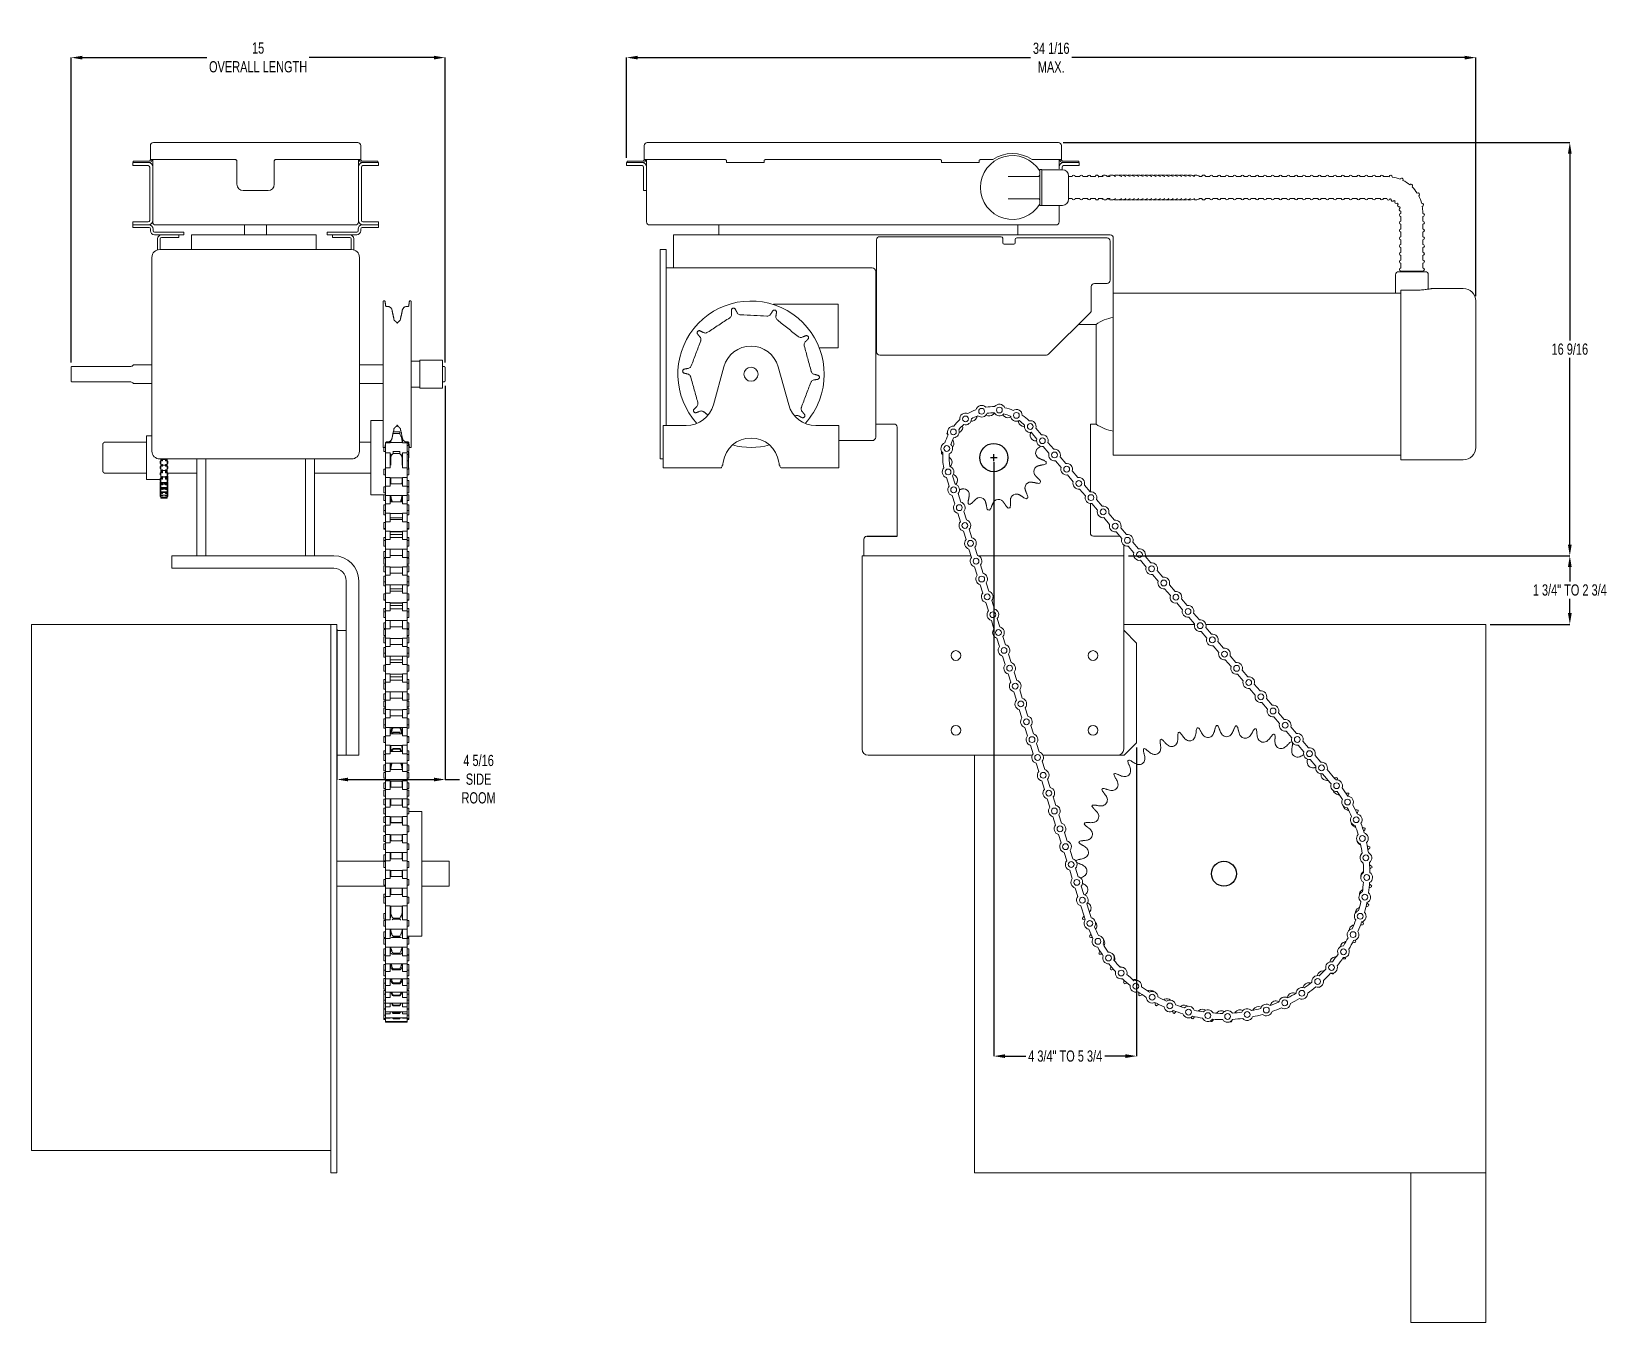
# Model space of a CAD drawing. Header units: inches. Extents: x 0.9 to 22, y 3.7 to 21.
import ezdxf

# ---------------------------------------------------------------- set-up
doc = ezdxf.new("R2010")
doc.units = ezdxf.units.IN
doc.header["$MEASUREMENT"] = 0
doc.header["$PDSIZE"] = -1
doc.layers.add('DIM', color=1, linetype='Continuous')
doc.styles.add('SLDTEXTSTYLE0', font='ARIAL.TTF', dxfattribs={"width": 0.7})
doc.dimstyles.new('SLDDIMSTYLE0', dxfattribs={"dimtxt": 0.15, "dimasz": 0.15, "dimexe": 0, "dimexo": 0.0625, "dimgap": 0.0375, "dimtad": 0, "dimtih": 1, "dimtoh": 1, "dimdec": 3, "dimlfac": 3, "dimrnd": 1e-09, "dimzin": 12, "dimdsep": 46, "dimtxsty": 'SLDTEXTSTYLE0', "dimsah": 1, "dimcen": 0.09, "dimadec": 0, "dimazin": 0, "dimtfac": 1, "dimtdec": 3, "dimtofl": 0, "dimtmove": 0, "dimatfit": 3, "dimfxl": 0, "dimtolj": 1, "dimtzin": 12, "dimarcsym": 0})
doc.dimstyles.new('SLDDIMSTYLE1', dxfattribs={"dimtxt": 0.15, "dimasz": 0.15, "dimexe": 0, "dimexo": 0.0625, "dimgap": 0.0375, "dimtad": 0, "dimtih": 1, "dimtoh": 1, "dimdec": 3, "dimlfac": 3, "dimrnd": 1e-09, "dimzin": 12, "dimdsep": 46, "dimtxsty": 'SLDTEXTSTYLE0', "dimsah": 1, "dimcen": 0.09, "dimadec": 0, "dimazin": 0, "dimtfac": 1, "dimtdec": 3, "dimtofl": 0, "dimtmove": 0, "dimatfit": 3, "dimfxl": 0, "dimtolj": 1, "dimtzin": 12, "dimarcsym": 0})

msp = doc.modelspace()

# ---------------------------------------------------------------- blocks, each defined once
blk = doc.blocks.new('*D7')
at = {"layer": 'DEFPOINTS', "color": 0}
for p in [(6.444, 20.654), (1.444, 16.516), (6.444, 16.516)]:
    blk.add_point(p, dxfattribs=at)
at = {"layer": 'DIM', "color": 0, "lineweight": -2}
for p, q in [((1.444, 16.578), (1.444, 20.654)), ((1.594, 20.654), (3.26, 20.654)), ((6.294, 20.654), (4.628, 20.654)), ((6.444, 16.578), (6.444, 20.654))]:
    blk.add_line(p, q, dxfattribs=at)
at = {"layer": 'DIM', "color": 0}
for points in [[(1.594, 20.679), (1.594, 20.629), (1.444, 20.654)], [(6.294, 20.679), (6.294, 20.629), (6.444, 20.654)]]:
    blk.add_solid(points, dxfattribs=at)
at = {"layer": 'DIM', "color": 0, "insert": (3.944, 20.857), "char_height": 0.15, "attachment_point": 2, "style": 'SLDTEXTSTYLE0'}
blk.add_mtext('\\A1;15\\POVERALL LENGTH', dxfattribs=at)
blk = doc.blocks.new('*D8')
at = {"layer": 'DEFPOINTS', "color": 0}
for p in [(6.444, 16.328), (4.998, 13.077), (6.444, 11.003)]:
    blk.add_point(p, dxfattribs=at)
at = {"layer": 'DIM', "color": 0, "lineweight": -2}
for p, q in [((6.444, 16.265), (6.444, 11.003)), ((4.998, 13.015), (4.998, 11.003)), ((5.148, 11.003), (6.294, 11.003)), ((6.444, 11.003), (6.638, 11.003))]:
    blk.add_line(p, q, dxfattribs=at)
at = {"layer": 'DIM', "color": 0}
for points in [[(5.148, 11.028), (5.148, 10.978), (4.998, 11.003)], [(6.294, 11.028), (6.294, 10.978), (6.444, 11.003)]]:
    blk.add_solid(points, dxfattribs=at)
at = {"layer": 'DIM', "color": 0, "insert": (6.892, 11.333), "char_height": 0.15, "attachment_point": 2, "style": 'SLDTEXTSTYLE0'}
blk.add_mtext('\\A1;4 5/16\\PSIDE\\PROOM', dxfattribs=at)
blk = doc.blocks.new('*D9')
at = {"color": 0, "linetype": 'ByBlock', "lineweight": -2}
for p, q in [((15.581, 13.994), (21.482, 13.994)), ((21.482, 13.844), (21.482, 13.651)), ((21.482, 13.227), (21.482, 13.42)), ((20.419, 13.077), (21.482, 13.077))]:
    blk.add_line(p, q, dxfattribs=at)
at = {"color": 0, "linetype": 'ByBlock'}
for points in [[(21.482, 13.994), (21.457, 13.844), (21.507, 13.844)], [(21.482, 13.077), (21.457, 13.227), (21.507, 13.227)]]:
    blk.add_solid(points, dxfattribs=at)
at = {"layer": 'DEFPOINTS', "color": 0, "linetype": 'ByBlock'}
for p in [(15.518, 13.994), (20.357, 13.077)]:
    blk.add_point(p, dxfattribs=at)
at = {"color": 0, "linetype": 'ByBlock', "insert": (21.482, 13.536), "char_height": 0.15, "attachment_point": 5, "style": 'SLDTEXTSTYLE0'}
blk.add_mtext('1 3/4" TO 2 3/4', dxfattribs=at)
blk = doc.blocks.new('*D10')
at = {"color": 0, "linetype": 'ByBlock', "lineweight": -2}
for p, q in [((8.871, 19.313), (8.871, 20.654)), ((9.021, 20.654), (14.272, 20.654)), ((20.075, 20.654), (14.824, 20.654)), ((20.225, 17.463), (20.225, 20.654))]:
    blk.add_line(p, q, dxfattribs=at)
at = {"color": 0, "linetype": 'ByBlock'}
for points in [[(8.871, 20.654), (9.021, 20.679), (9.021, 20.629)], [(20.225, 20.654), (20.075, 20.679), (20.075, 20.629)]]:
    blk.add_solid(points, dxfattribs=at)
at = {"layer": 'DEFPOINTS', "color": 0, "linetype": 'ByBlock'}
for p in [(8.871, 19.251), (20.225, 17.401)]:
    blk.add_point(p, dxfattribs=at)
at = {"color": 0, "linetype": 'ByBlock', "insert": (14.548, 20.654), "char_height": 0.15, "attachment_point": 5, "style": 'SLDTEXTSTYLE0'}
blk.add_mtext('34 1/16\\PMAX.', dxfattribs=at)
blk = doc.blocks.new('*D11')
at = {"color": 0, "linetype": 'ByBlock', "lineweight": -2}
for p, q in [((14.708, 19.519), (21.482, 19.519)), ((21.482, 19.369), (21.482, 16.871)), ((21.482, 14.144), (21.482, 16.641)), ((15.581, 13.994), (21.482, 13.994))]:
    blk.add_line(p, q, dxfattribs=at)
at = {"color": 0, "linetype": 'ByBlock'}
for points in [[(21.482, 19.519), (21.457, 19.369), (21.507, 19.369)], [(21.482, 13.994), (21.457, 14.144), (21.507, 14.144)]]:
    blk.add_solid(points, dxfattribs=at)
at = {"layer": 'DEFPOINTS', "color": 0, "linetype": 'ByBlock'}
for p in [(14.645, 19.519), (15.518, 13.994)]:
    blk.add_point(p, dxfattribs=at)
at = {"color": 0, "linetype": 'ByBlock', "insert": (21.482, 16.756), "char_height": 0.15, "attachment_point": 5, "style": 'SLDTEXTSTYLE0'}
blk.add_mtext('16 9/16', dxfattribs=at)
blk = doc.blocks.new('*D12')
at = {"color": 0, "linetype": 'ByBlock', "lineweight": -2}
for p, q in [((13.781, 15.244), (13.781, 7.305)), ((15.69, 11.431), (15.69, 7.305)), ((13.931, 7.305), (14.208, 7.305)), ((15.54, 7.305), (15.263, 7.305))]:
    blk.add_line(p, q, dxfattribs=at)
at = {"color": 0, "linetype": 'ByBlock'}
for points in [[(13.781, 7.305), (13.931, 7.33), (13.931, 7.28)], [(15.69, 7.305), (15.54, 7.33), (15.54, 7.28)]]:
    blk.add_solid(points, dxfattribs=at)
at = {"layer": 'DEFPOINTS', "color": 0, "linetype": 'ByBlock'}
for p in [(13.781, 15.306), (15.69, 11.494)]:
    blk.add_point(p, dxfattribs=at)
at = {"color": 0, "linetype": 'ByBlock', "insert": (14.735, 7.305), "char_height": 0.15, "attachment_point": 5, "style": 'SLDTEXTSTYLE0'}
blk.add_mtext('4 3/4" TO 5 3/4', dxfattribs=at)

# ---------------------------------------------------------------- dimensions: what is measured, and where the dimension line sits
at = {"layer": 'DIM'}
for base, p1, p2, text, picture, middle in [((6.443761, 20.654241), (1.443761, 16.515565), (6.443761, 16.515565), '<>\\POVERALL LENGTH', '*D7', (3.943761, 20.654241)), ((13.780582, 7.304869), (15.690249, 11.493898), (13.780582, 15.306231), '4 3/4" TO <>', '*D12', (14.735415, 7.304869))]:
    dim = msp.add_linear_dim(base=base, p1=p1, p2=p2, text=text, dimstyle='SLDDIMSTYLE0', override={"dimdec": 4, "dimlunit": 5, "dimfrac": 2}, dxfattribs=at)
    dim.commit()
    dim.dimension.update_dxf_attribs({"geometry": picture, "text_midpoint": middle})
for base, p1, p2, angle, text, picture, middle in [((8.871049, 20.654241), (20.224749, 17.400731), (8.871049, 19.250709), 0, '<>\\PMAX.', '*D10', (14.547899, 20.654241)), ((21.481915, 13.077231), (15.518499, 13.993898), (20.356915, 13.077231), 90, '1 3/4" TO <>', '*D9', (21.481915, 13.535565))]:
    dim = msp.add_linear_dim(base=base, p1=p1, p2=p2, angle=angle, text=text, dimstyle='SLDDIMSTYLE0', override={"dimdec": 4, "dimlunit": 5, "dimfrac": 2}, dxfattribs=at)
    dim.commit()
    dim.dimension.update_dxf_attribs({"geometry": picture, "text_midpoint": middle})
dim = msp.add_linear_dim(base=(21.481915, 13.993898), p1=(14.645432, 19.518909), p2=(15.518499, 13.993898), angle=90, dimstyle='SLDDIMSTYLE0', override={"dimdec": 4, "dimlunit": 5, "dimfrac": 2}, dxfattribs=at)
dim.commit()
dim.dimension.update_dxf_attribs({"geometry": '*D11', "text_midpoint": (21.481915, 16.756403)})
dim = msp.add_linear_dim(base=(6.443761, 11.003166), p1=(4.997594, 13.077231), p2=(6.443761, 16.327565), text='<>\\PSIDE\\PROOM', dimstyle='SLDDIMSTYLE1', override={"dimdec": 4, "dimlunit": 5, "dimfrac": 2}, dxfattribs=at)
dim.commit()
dim.dimension.update_dxf_attribs({"geometry": '*D8', "text_midpoint": (6.892247, 11.003166), "dimtype": 160})

# ---------------------------------------------------------------- linework, layer by layer
at = {"color": 7, "linetype": 'Continuous', "lineweight": 15}
for p, q in [((2.504155, 19.290642), (2.504155, 19.478975)), ((5.276722, 19.518909), (2.544088, 19.518909)), ((5.316655, 19.478975), (5.316655, 19.290642)), ((9.106332, 19.290642), (9.106332, 19.478975)), ((9.146265, 19.518909), (14.645432, 19.518909)), ((14.685365, 19.478975), (14.685365, 19.290642)), ((2.268738, 19.210842), (2.268738, 19.250709)), ((2.268738, 19.250709), (2.274155, 19.250709)), ((2.352071, 19.210842), (2.268738, 19.210842)), ((2.274155, 19.250709), (2.274155, 19.270642)), ((2.274155, 19.270642), (2.357488, 19.270642)), ((2.357488, 19.250709), (2.274155, 19.250709)), ((2.352071, 19.210842), (2.475538, 19.210842)), ((2.484155, 19.270642), (2.357488, 19.270642)), ((2.484155, 19.250709), (2.357488, 19.250709)), ((2.495538, 19.190842), (2.495538, 18.775799)), ((2.524088, 19.290642), (2.504155, 19.290642)), ((2.525755, 19.290642), (3.640405, 19.290642)), ((2.535405, 18.457309), (2.535405, 19.290642)), ((3.660405, 19.250709), (3.660405, 19.270642)), ((3.660405, 19.210842), (3.660405, 19.250709)), ((3.660405, 19.190842), (3.660405, 19.210842)), ((3.660405, 18.960842), (3.660405, 19.190842)), ((4.160405, 19.270642), (4.160405, 19.250709)), ((4.160405, 19.250709), (4.160405, 19.210842)), ((4.160405, 19.190842), (4.160405, 19.210842)), ((4.160405, 18.960842), (4.160405, 19.190842)), ((4.180405, 19.290642), (5.295055, 19.290642)), ((5.285405, 19.290642), (5.285405, 18.457309)), ((5.296722, 19.290642), (5.316655, 19.290642)), ((5.325272, 18.500709), (5.325272, 19.190842)), ((5.463322, 19.270642), (5.336655, 19.270642)), ((5.463322, 19.250709), (5.336655, 19.250709)), ((5.345272, 19.210842), (5.468738, 19.210842)), ((5.463322, 19.270642), (5.546655, 19.270642)), ((5.546655, 19.250709), (5.463322, 19.250709)), ((5.552072, 19.210842), (5.468738, 19.210842)), ((5.546655, 19.270642), (5.546655, 19.250709)), ((5.546655, 19.250709), (5.552072, 19.250709)), ((5.552072, 19.250709), (5.552072, 19.210842)), ((8.871049, 19.210842), (8.871049, 19.250709)), ((8.871049, 19.250709), (8.954382, 19.250709)), ((8.954382, 19.210842), (8.871049, 19.210842)), ((8.876332, 19.250709), (8.876332, 19.270642)), ((8.876332, 19.270642), (8.959665, 19.270642)), ((9.077715, 19.250709), (8.954382, 19.250709)), ((9.077715, 19.210842), (8.954382, 19.210842)), ((9.086332, 19.270642), (8.959665, 19.270642)), ((9.086332, 19.250709), (8.959665, 19.250709)), ((9.097716, 18.960842), (9.097716, 19.190842)), ((9.126266, 19.290642), (9.106332, 19.290642)), ((9.127932, 19.290642), (10.188348, 19.290642)), ((9.137582, 18.457309), (9.137582, 19.290642)), ((10.208349, 19.250709), (10.208349, 19.270642)), ((10.708348, 19.250709), (10.208349, 19.250709)), ((10.708348, 19.270642), (10.708348, 19.250709)), ((10.728348, 19.290642), (13.063349, 19.290642)), ((13.083349, 19.250709), (13.083349, 19.270642)), ((13.166682, 19.250709), (13.083349, 19.250709)), ((13.220394, 19.250709), (13.166682, 19.250709)), ((13.220394, 19.250709), (13.249949, 19.250709)), ((13.416615, 19.250709), (13.249949, 19.250709)), ((13.416615, 19.250709), (13.446169, 19.250709)), ((13.500015, 19.250709), (13.446169, 19.250709)), ((13.583349, 19.250709), (13.500015, 19.250709)), ((13.583349, 19.270642), (13.583349, 19.250709)), ((13.603349, 19.290642), (13.766821, 19.290642)), ((14.291377, 19.290642), (14.663765, 19.290642)), ((14.654115, 19.290642), (14.654115, 19.165709)), ((14.665432, 19.290642), (14.685365, 19.290642)), ((14.693982, 19.155708), (14.693982, 19.190842)), ((14.832032, 19.270642), (14.705365, 19.270642)), ((14.832032, 19.250709), (14.705365, 19.250709)), ((14.713982, 19.250709), (14.837315, 19.250709)), ((14.713982, 19.210842), (14.837315, 19.210842)), ((14.832032, 19.270642), (14.915365, 19.270642)), ((14.837315, 19.250709), (14.920649, 19.250709)), ((14.920649, 19.210842), (14.837315, 19.210842)), ((14.915365, 19.270642), (14.915365, 19.250709)), ((14.920649, 19.250709), (14.920649, 19.210842)), ((9.097716, 18.877509), (9.097716, 18.960842)), ((14.377449, 19.066908), (13.971262, 19.066908)), ((14.394115, 18.679042), (14.394115, 19.155708)), ((14.424115, 19.155708), (14.424115, 18.679042)), ((14.780782, 19.072375), (14.780782, 18.762376)), ((15.241613, 19.063209), (15.180743, 19.063209)), ((15.334851, 19.063209), (15.298523, 19.063209)), ((16.564857, 19.063209), (16.531044, 19.063209)), ((16.643134, 19.063209), (16.612251, 19.063209)), ((2.495538, 18.775799), (2.495538, 18.667375)), ((4.077071, 18.877509), (3.743738, 18.877509)), ((9.137582, 18.877509), (9.097716, 18.877509)), ((14.377449, 18.767843), (13.971262, 18.767843)), ((15.180876, 18.771542), (15.241721, 18.771542)), ((15.299774, 18.771542), (15.334888, 18.771542)), ((16.530839, 18.771542), (16.564739, 18.771542)), ((16.61261, 18.771542), (16.643134, 18.771542)), ((2.495538, 18.584042), (2.495538, 18.667375)), ((2.495538, 18.500709), (2.495538, 18.584042)), ((14.654115, 18.669042), (14.654115, 18.457309)), ((2.268738, 18.417375), (2.268738, 18.457242)), ((2.268738, 18.457242), (2.352071, 18.457242)), ((2.352071, 18.417375), (2.268738, 18.417375)), ((2.268738, 18.382509), (2.268738, 18.417375)), ((2.352071, 18.382509), (2.268738, 18.382509)), ((2.475538, 18.457242), (2.352071, 18.457242)), ((2.475538, 18.417375), (2.352071, 18.417375)), ((2.352071, 18.382509), (2.485405, 18.382509)), ((2.485405, 18.417375), (2.475538, 18.417375)), ((2.495538, 18.477242), (2.495538, 18.500709)), ((2.505405, 18.339176), (2.505405, 18.362509)), ((2.540272, 18.339176), (2.540272, 18.362509)), ((2.575338, 18.417375), (5.245472, 18.417375)), ((5.280538, 18.362509), (5.280538, 18.339176)), ((5.315405, 18.362509), (5.315405, 18.339176)), ((5.325272, 18.500709), (5.325272, 18.477242)), ((5.345272, 18.417375), (5.335405, 18.417375)), ((5.335405, 18.382509), (5.468738, 18.382509)), ((5.468738, 18.457242), (5.345272, 18.457242)), ((5.468738, 18.417375), (5.345272, 18.417375)), ((5.468738, 18.457242), (5.552072, 18.457242)), ((5.552072, 18.417375), (5.468738, 18.417375)), ((5.552072, 18.382509), (5.468738, 18.382509)), ((5.552072, 18.457242), (5.552072, 18.417375)), ((5.552072, 18.417375), (5.552072, 18.382509)), ((10.083415, 18.417375), (9.177515, 18.417375)), ((10.166748, 18.417375), (10.083415, 18.417375)), ((10.102415, 18.382509), (10.102415, 18.417375)), ((10.102415, 18.382509), (10.102415, 18.362509)), ((10.102415, 18.362509), (10.102415, 18.339176)), ((10.102415, 18.284377), (10.102415, 18.339176)), ((10.166748, 18.417375), (10.750082, 18.417375)), ((10.185748, 18.417375), (14.614182, 18.417375)), ((14.102415, 18.417375), (14.102415, 18.382509)), ((14.102415, 18.362509), (14.102415, 18.382509)), ((14.102415, 18.382509), (14.102415, 18.362509)), ((14.102415, 18.339176), (14.102415, 18.362509)), ((14.102415, 18.339176), (14.102415, 18.284377)), ((2.560272, 18.319175), (2.577538, 18.319175)), ((2.577538, 18.284309), (2.560272, 18.284309)), ((2.577538, 18.319175), (2.660872, 18.319175)), ((2.660872, 18.284309), (2.577538, 18.284309)), ((2.599427, 18.08381), (2.599427, 18.232631)), ((2.634427, 18.088181), (2.634427, 18.232631)), ((2.651094, 18.284298), (2.842761, 18.284298)), ((2.651094, 18.249298), (2.842761, 18.249298)), ((2.660872, 18.319175), (2.869205, 18.319175)), ((2.660872, 18.284309), (2.869205, 18.284309)), ((2.668838, 18.284309), (2.668838, 18.284298)), ((2.842761, 18.284298), (2.884428, 18.284298)), ((2.884428, 18.249298), (2.842761, 18.249298)), ((2.869205, 18.319175), (2.952538, 18.319175)), ((2.952538, 18.284309), (2.869205, 18.284309)), ((2.884428, 18.284298), (2.884428, 18.249298)), ((2.952538, 18.319175), (2.952538, 18.284309)), ((3.053838, 18.217642), (3.053838, 18.284309)), ((3.053838, 18.284309), (3.143838, 18.284309)), ((3.053838, 18.217642), (3.053838, 18.088181)), ((4.677172, 18.284309), (3.143838, 18.284309)), ((4.677172, 18.284309), (4.718838, 18.284309)), ((4.718838, 18.284309), (4.718838, 18.088181)), ((4.868272, 18.284309), (4.868272, 18.319175)), ((4.868272, 18.319175), (4.951605, 18.319175)), ((4.951605, 18.284309), (4.868272, 18.284309)), ((4.937761, 18.249298), (4.937761, 18.284298)), ((4.937761, 18.284298), (4.979427, 18.284298)), ((4.979427, 18.249298), (4.937761, 18.249298)), ((4.951605, 18.319175), (5.159938, 18.319175)), ((4.951605, 18.284309), (5.159938, 18.284309)), ((5.171094, 18.284298), (4.979427, 18.284298)), ((5.171094, 18.249298), (4.979427, 18.249298)), ((5.152172, 18.284309), (5.152172, 18.284298)), ((5.159938, 18.319175), (5.243272, 18.319175)), ((5.243272, 18.284309), (5.159938, 18.284309)), ((5.187761, 18.088181), (5.187761, 18.232631)), ((5.222761, 18.084133), (5.222761, 18.232631)), ((5.243272, 18.319175), (5.260538, 18.319175)), ((5.260538, 18.284309), (5.243272, 18.284309)), ((14.102603, 18.284309), (9.499373, 18.284298)), ((9.499373, 17.843231), (9.499373, 18.284298)), ((12.212915, 18.217642), (12.212915, 16.717642)), ((13.879582, 18.259309), (12.254582, 18.259309)), ((13.899582, 18.239309), (13.899582, 18.179308)), ((13.919582, 18.159309), (14.046249, 18.159309)), ((14.066249, 18.179308), (14.066249, 18.222642)), ((15.294249, 18.242642), (14.086249, 18.242642)), ((14.122415, 18.284309), (14.102603, 18.284309)), ((15.335915, 18.284309), (14.122415, 18.284309)), ((15.335915, 17.676642), (15.335915, 18.200976)), ((15.377582, 17.634976), (15.377582, 18.242642)), ((2.524977, 17.983848), (2.524977, 15.392515)), ((5.193977, 18.088181), (2.629311, 18.088181)), ((5.298311, 15.392515), (5.298311, 17.983848)), ((9.317707, 18.088181), (9.401041, 18.088181)), ((9.317707, 17.983848), (9.317707, 18.088181)), ((9.317707, 15.392515), (9.317707, 17.983848)), ((9.401041, 18.088181), (9.401041, 17.983848)), ((9.401041, 15.734898), (9.401041, 17.983848)), ((9.401041, 17.843231), (9.499373, 17.843231)), ((9.401041, 17.843231), (12.152707, 17.843231)), ((12.20104, 17.794898), (12.20104, 15.581565)), ((19.151832, 17.504898), (19.151832, 17.750731)), ((19.193499, 17.792398), (19.547665, 17.792398)), ((19.224615, 17.801339), (19.516282, 17.801339)), ((19.589332, 17.750731), (19.589332, 17.558127)), ((15.084249, 17.593309), (15.084249, 17.277234)), ((15.294249, 17.634976), (15.125915, 17.634976)), ((15.377582, 17.634976), (15.377582, 17.624975)), ((15.377582, 17.127099), (15.377582, 17.624975)), ((19.224749, 17.504898), (19.137717, 17.504898)), ((19.224749, 17.544248), (19.224749, 15.275731)), ((19.412248, 17.544248), (19.224749, 17.544248)), ((5.618194, 17.399842), (5.618194, 16.766764)), ((5.989327, 15.443287), (5.989327, 17.399842)), ((11.001874, 17.356565), (10.833446, 17.356565)), ((11.011874, 17.356565), (11.001874, 17.356565)), ((11.041874, 17.356565), (11.011874, 17.356565)), ((11.440207, 17.356565), (11.041874, 17.356565)), ((11.470207, 17.356565), (11.440207, 17.356565)), ((11.480207, 17.356565), (11.470207, 17.356565)), ((11.678718, 17.356565), (11.480207, 17.356565)), ((11.678718, 17.356565), (11.699373, 17.356565)), ((20.224749, 17.400731), (20.224749, 15.442398)), ((15.072045, 17.247772), (14.512452, 16.688179)), ((15.147248, 16.421564), (15.147248, 17.088231)), ((15.377582, 16.421564), (15.377582, 17.127099)), ((5.618194, 16.766764), (5.618194, 15.443287)), ((11.470207, 16.773231), (11.450889, 16.773231)), ((11.480207, 16.773231), (11.470207, 16.773231)), ((11.678718, 16.773231), (11.480207, 16.773231)), ((11.699373, 16.773231), (11.678718, 16.773231)), ((12.254582, 16.675975), (14.48299, 16.675975)), ((1.443761, 16.327565), (1.443761, 16.515564)), ((6.104427, 16.234065), (6.104427, 16.609065)), ((6.410427, 16.609065), (6.410427, 16.234065)), ((6.443761, 16.515564), (6.443761, 16.327565)), ((10.030869, 16.011612), (10.171211, 16.521518)), ((10.897536, 16.521518), (11.037878, 16.011612)), ((15.147248, 15.754898), (15.147248, 16.421564)), ((15.377582, 15.338231), (15.377582, 16.421564)), ((5.45276, 15.207565), (5.45276, 15.804649)), ((2.452254, 15.014565), (2.452254, 15.597898)), ((5.838094, 15.626727), (5.747761, 15.626727)), ((5.752889, 15.651927), (5.838094, 15.651927)), ((5.838094, 15.626727), (5.838094, 15.651927)), ((5.838094, 15.626727), (5.838094, 15.641352)), ((9.361041, 15.247565), (9.361041, 15.734898)), ((9.361041, 15.734898), (9.667707, 15.734898)), ((11.40104, 15.734898), (11.707707, 15.734898)), ((11.707707, 15.734898), (11.707707, 15.247565)), ((12.488915, 14.256231), (12.488915, 15.713305)), ((14.355619, 15.555269), (14.279193, 15.644819)), ((14.419006, 15.609366), (14.34258, 15.698916)), ((15.072249, 15.754898), (15.072249, 14.849202)), ((1.869427, 15.347898), (1.869427, 15.494565)), ((5.626094, 15.442036), (5.626094, 15.389722)), ((5.646761, 15.485146), (5.646761, 15.369126)), ((5.709427, 15.502945), (5.64958, 15.502945)), ((5.709427, 15.502945), (5.709427, 15.527012)), ((5.716427, 15.517913), (5.716427, 15.532689)), ((5.716427, 15.517913), (5.716427, 15.506889)), ((5.747761, 15.362709), (5.747761, 15.387909)), ((5.747761, 15.387909), (5.838094, 15.387909)), ((5.838094, 15.362709), (5.838094, 15.387909)), ((5.869427, 15.517913), (5.869427, 15.571745)), ((5.869427, 15.506889), (5.869427, 15.517913)), ((5.876094, 15.502945), (5.876094, 15.556059)), ((5.938761, 15.502945), (5.876094, 15.502945)), ((5.938761, 15.516476), (5.938761, 15.502945)), ((5.938761, 15.502945), (5.938761, 15.369126)), ((5.952761, 15.494565), (5.952761, 15.467722)), ((5.952761, 15.389722), (5.952761, 15.347898)), ((5.959427, 15.493565), (5.959427, 15.493012)), ((5.959427, 15.467722), (5.959427, 15.389722)), ((5.959427, 15.38085), (5.959427, 15.322975)), ((9.317707, 15.288181), (9.317707, 15.392515)), ((12.152707, 15.533231), (11.707707, 15.533231)), ((14.51791, 15.365107), (14.441485, 15.454657)), ((14.581297, 15.419204), (14.504872, 15.508754)), ((1.869427, 15.347898), (1.869427, 15.264565)), ((1.869427, 15.117898), (1.869427, 15.264565)), ((2.629311, 15.288181), (5.193977, 15.288181)), ((2.634672, 15.229788), (2.634672, 15.259955)), ((2.634672, 15.189394), (2.634672, 15.169591)), ((2.634672, 15.169591), (2.634672, 15.159227)), ((2.645505, 15.206572), (2.645505, 15.283204)), ((2.655505, 15.206572), (2.645505, 15.206572)), ((2.645505, 15.206572), (2.645505, 15.135977)), ((2.655505, 15.288181), (2.655505, 15.262392)), ((2.655505, 15.262392), (2.665505, 15.262392)), ((2.665505, 15.212546), (2.655505, 15.212546)), ((2.655505, 15.212546), (2.655505, 15.191831)), ((2.655505, 15.191831), (2.665505, 15.191831)), ((2.665505, 15.288181), (2.665505, 15.262392)), ((2.665505, 15.212546), (2.665505, 15.191831)), ((2.707172, 15.206572), (2.665505, 15.206572)), ((2.702255, 15.283204), (2.702255, 15.288586)), ((2.707172, 15.288181), (2.707172, 15.262392)), ((2.707172, 15.262392), (2.717172, 15.262392)), ((2.717172, 15.212546), (2.707172, 15.212546)), ((2.707172, 15.212546), (2.707172, 15.191831)), ((2.717172, 15.191831), (2.707172, 15.191831)), ((2.717172, 15.288181), (2.717172, 15.262392)), ((2.717172, 15.212546), (2.717172, 15.191831)), ((2.727172, 15.206572), (2.717172, 15.206572)), ((2.727172, 15.206572), (2.727172, 15.283204)), ((2.727172, 15.206572), (2.727172, 15.135977)), ((2.738005, 15.229788), (2.738005, 15.259955)), ((2.738005, 15.189394), (2.738005, 15.169591)), ((2.738005, 15.169591), (2.738005, 15.159227)), ((3.123761, 14.214565), (3.123761, 15.288181)), ((3.244427, 13.993898), (3.244427, 15.288181)), ((4.577761, 15.288181), (4.577761, 13.993898)), ((4.698427, 15.288181), (4.698427, 14.214565)), ((5.45276, 14.807814), (5.45276, 15.207565)), ((5.646761, 15.369126), (5.709427, 15.369126)), ((5.646761, 15.207565), (5.646761, 15.369126)), ((5.646761, 15.168092), (5.646761, 15.207565)), ((5.646761, 15.168092), (5.709427, 15.168092)), ((5.646761, 15.038922), (5.646761, 15.168092)), ((5.709427, 15.207565), (5.709427, 15.369126)), ((5.709427, 15.168092), (5.709427, 15.207565)), ((5.716427, 15.295805), (5.716427, 15.350556)), ((5.716427, 15.295805), (5.716427, 15.207565)), ((5.838094, 15.362709), (5.747761, 15.362709)), ((5.869427, 15.295805), (5.869427, 15.350556)), ((5.876094, 15.347898), (5.869427, 15.347898)), ((5.869427, 15.207565), (5.869427, 15.295805)), ((5.869427, 15.264565), (5.876094, 15.264565)), ((5.876094, 15.369126), (5.938761, 15.369126)), ((5.876094, 15.207565), (5.876094, 15.369126)), ((5.876094, 15.168092), (5.876094, 15.207565)), ((5.876094, 15.168092), (5.938761, 15.168092)), ((5.938761, 15.369126), (5.938761, 15.207565)), ((5.938761, 15.207565), (5.938761, 15.168092)), ((5.938761, 15.038922), (5.938761, 15.168092)), ((5.952761, 15.347898), (5.952761, 15.264565)), ((5.952761, 15.264565), (5.952761, 15.207565)), ((5.952761, 15.207565), (5.952761, 15.153496)), ((5.959427, 15.322975), (5.959427, 15.30285)), ((5.959427, 15.171565), (5.959427, 15.153496)), ((9.361041, 15.288181), (9.317707, 15.288181)), ((9.361041, 15.171565), (9.361041, 15.247565)), ((9.361041, 15.171565), (10.13328, 15.171565)), ((10.158047, 15.207565), (10.150596, 15.207565)), ((10.918152, 15.207565), (10.9107, 15.207565)), ((10.935467, 15.171565), (11.707707, 15.171565)), ((11.707707, 15.247565), (11.707707, 15.171565)), ((14.680202, 15.174946), (14.603776, 15.264495)), ((14.743589, 15.229043), (14.667163, 15.318593)), ((2.634672, 15.104516), (2.634672, 15.08223)), ((2.634672, 15.08223), (2.634672, 15.074349)), ((2.634672, 15.02661), (2.634672, 15.002072)), ((2.634672, 15.002072), (2.634672, 14.996443)), ((2.634672, 14.987821), (2.634672, 14.958182)), ((2.634672, 14.958182), (2.634672, 14.931696)), ((2.645505, 15.127766), (2.645505, 15.071127)), ((2.645505, 15.071127), (2.645505, 15.051099)), ((2.645505, 15.049859), (2.645505, 14.987499)), ((2.645505, 14.987499), (2.645505, 14.973193)), ((2.645505, 14.973193), (2.645505, 14.914121)), ((2.665505, 15.141475), (2.655505, 15.141475)), ((2.655505, 15.141475), (2.655505, 15.101502)), ((2.665505, 15.101502), (2.655505, 15.101502)), ((2.655505, 15.053592), (2.665505, 15.053592)), ((2.655505, 15.053592), (2.655505, 15.016902)), ((2.665505, 15.016902), (2.655505, 15.016902)), ((2.655505, 14.973833), (2.665505, 14.973833)), ((2.655505, 14.973833), (2.655505, 14.941607)), ((2.665505, 15.141475), (2.665505, 15.101502)), ((2.665505, 15.053592), (2.665505, 15.016902)), ((2.665505, 14.973833), (2.665505, 14.941607)), ((2.675838, 14.952608), (2.691922, 14.952608)), ((2.675838, 14.944894), (2.675838, 14.952608)), ((2.691922, 14.944894), (2.691922, 14.952608)), ((2.702255, 15.127766), (2.702255, 15.136753)), ((2.707172, 15.141475), (2.717172, 15.141475)), ((2.707172, 15.141475), (2.707172, 15.101502)), ((2.717172, 15.101502), (2.707172, 15.101502)), ((2.707172, 15.053592), (2.717172, 15.053592)), ((2.707172, 15.053592), (2.707172, 15.016902)), ((2.717172, 15.016902), (2.707172, 15.016902)), ((2.707172, 14.973833), (2.717172, 14.973833)), ((2.707172, 14.973833), (2.707172, 14.941607)), ((2.717172, 15.141475), (2.717172, 15.101502)), ((2.717172, 15.053592), (2.717172, 15.016902)), ((2.717172, 14.973833), (2.717172, 14.941607)), ((2.727172, 15.127766), (2.727172, 15.071127)), ((2.727172, 15.071127), (2.727172, 15.051099)), ((2.727172, 15.051099), (2.727172, 15.049859)), ((2.727172, 15.049859), (2.727172, 14.987499)), ((2.727172, 14.987499), (2.727172, 14.973193)), ((2.727172, 14.973193), (2.727172, 14.914121)), ((2.738005, 15.104516), (2.738005, 15.08223)), ((2.738005, 15.08223), (2.738005, 15.074349)), ((2.738005, 15.060831), (2.738005, 15.030664)), ((2.738005, 15.02661), (2.738005, 15.002072)), ((2.738005, 15.002072), (2.738005, 14.996443)), ((2.738005, 14.987821), (2.738005, 14.958182)), ((2.738005, 14.958182), (2.738005, 14.931696)), ((5.626094, 15.075496), (5.626094, 15.153496)), ((5.709427, 15.038922), (5.646761, 15.038922)), ((5.646761, 14.926588), (5.646761, 15.038922)), ((5.709427, 14.926588), (5.709427, 15.038922)), ((5.716427, 15.036329), (5.716427, 14.993798)), ((5.869427, 14.993798), (5.869427, 15.036329)), ((5.938761, 15.038922), (5.876094, 15.038922)), ((5.876094, 14.926588), (5.876094, 15.038922)), ((5.938761, 15.038922), (5.938761, 14.926588)), ((5.959427, 15.075496), (5.959427, 15.153496)), ((5.959427, 15.000527), (5.959427, 14.942651)), ((13.149242, 15.038922), (13.184472, 14.926588)), ((13.228757, 15.063859), (13.263987, 14.951525)), ((14.842493, 14.984784), (14.766067, 15.074334)), ((14.90588, 15.038881), (14.829455, 15.128431)), ((2.634672, 14.931696), (2.634672, 14.928015)), ((2.634672, 14.925538), (2.634672, 14.901434)), ((2.634672, 14.901434), (2.634672, 14.873368)), ((2.634672, 14.873368), (2.634672, 14.871267)), ((2.634672, 14.871267), (2.634672, 14.858191)), ((2.634672, 14.858191), (2.634672, 14.828962)), ((2.634672, 14.828962), (2.634672, 14.828024)), ((2.634672, 14.828024), (2.634672, 14.799909)), ((2.634672, 14.799909), (2.634672, 14.799679)), ((2.634672, 14.799909), (2.634672, 14.787143)), ((2.645505, 14.914121), (2.645505, 14.904765)), ((2.645505, 14.904765), (2.645505, 14.853356)), ((2.645505, 14.853356), (2.645505, 14.848017)), ((2.645505, 14.848017), (2.645505, 14.807158)), ((2.645505, 14.807158), (2.645505, 14.804775)), ((2.645505, 14.804775), (2.645505, 14.777014)), ((2.645505, 14.777014), (2.645505, 14.776429)), ((2.645505, 14.776429), (2.645505, 14.763893)), ((2.665505, 14.941607), (2.655505, 14.941607)), ((2.655505, 14.904765), (2.665505, 14.904765)), ((2.655505, 14.904765), (2.655505, 14.87804)), ((2.665505, 14.87804), (2.655505, 14.87804)), ((2.655505, 14.848611), (2.655505, 14.828246)), ((2.665505, 14.828246), (2.655505, 14.828246)), ((2.655505, 14.804775), (2.655505, 14.793827)), ((2.665505, 14.793827), (2.655505, 14.793827)), ((2.655505, 14.776429), (2.655505, 14.775891)), ((2.665505, 14.775891), (2.655505, 14.775891)), ((2.665505, 14.904765), (2.665505, 14.87804)), ((2.665505, 14.848611), (2.665505, 14.828246)), ((2.665505, 14.804775), (2.665505, 14.793827)), ((2.665505, 14.776429), (2.665505, 14.775891)), ((2.675838, 14.886491), (2.675838, 14.89293)), ((2.675838, 14.89293), (2.691922, 14.89293)), ((2.691922, 14.886491), (2.675838, 14.886491)), ((2.675838, 14.839536), (2.675838, 14.844526)), ((2.675838, 14.844526), (2.691922, 14.844526)), ((2.691922, 14.839536), (2.675838, 14.839536)), ((2.691922, 14.886491), (2.691922, 14.89293)), ((2.691922, 14.839536), (2.691922, 14.844526)), ((2.717172, 14.941607), (2.707172, 14.941607)), ((2.707172, 14.904765), (2.717172, 14.904765)), ((2.707172, 14.904765), (2.707172, 14.87804)), ((2.717172, 14.87804), (2.707172, 14.87804)), ((2.707172, 14.848611), (2.707172, 14.828246)), ((2.717172, 14.828246), (2.707172, 14.828246)), ((2.707172, 14.804775), (2.707172, 14.793827)), ((2.717172, 14.793827), (2.707172, 14.793827)), ((2.707172, 14.776429), (2.707172, 14.775891)), ((2.717172, 14.775891), (2.707172, 14.775891)), ((2.717172, 14.904765), (2.717172, 14.87804)), ((2.717172, 14.848611), (2.717172, 14.828246)), ((2.717172, 14.804775), (2.717172, 14.793827)), ((2.717172, 14.776429), (2.717172, 14.775891)), ((2.727172, 14.914121), (2.727172, 14.904765)), ((2.727172, 14.904765), (2.727172, 14.853356)), ((2.727172, 14.853356), (2.727172, 14.848017)), ((2.727172, 14.848017), (2.727172, 14.807158)), ((2.727172, 14.807158), (2.727172, 14.804775)), ((2.727172, 14.804775), (2.727172, 14.777014)), ((2.727172, 14.777014), (2.727172, 14.776429)), ((2.727172, 14.776429), (2.727172, 14.763893)), ((2.738005, 14.931696), (2.738005, 14.928015)), ((2.738005, 14.925538), (2.738005, 14.901434)), ((2.738005, 14.901434), (2.738005, 14.873368)), ((2.738005, 14.873368), (2.738005, 14.871267)), ((2.738005, 14.871267), (2.738005, 14.858191)), ((2.738005, 14.858191), (2.738005, 14.828962)), ((2.738005, 14.828962), (2.738005, 14.828024)), ((2.738005, 14.828024), (2.738005, 14.799909)), ((2.738005, 14.799909), (2.738005, 14.799679)), ((2.738005, 14.799909), (2.738005, 14.787143)), ((5.626094, 14.836952), (5.626094, 14.914952)), ((5.626094, 14.807814), (5.626094, 14.75249)), ((5.626094, 14.75249), (5.626094, 14.732365)), ((5.646761, 14.926588), (5.709427, 14.926588)), ((5.646761, 14.800378), (5.646761, 14.926588)), ((5.709427, 14.800378), (5.646761, 14.800378)), ((5.646761, 14.688044), (5.646761, 14.800378)), ((5.709427, 14.688044), (5.709427, 14.800378)), ((5.716427, 14.76794), (5.716427, 14.797785)), ((5.716427, 14.76794), (5.716427, 14.741104)), ((5.716427, 14.727814), (5.716427, 14.741104)), ((5.869427, 14.76794), (5.869427, 14.797785)), ((5.869427, 14.741104), (5.869427, 14.76794)), ((5.869427, 14.727814), (5.869427, 14.741104)), ((5.876094, 14.926588), (5.938761, 14.926588)), ((5.938761, 14.800378), (5.876094, 14.800378)), ((5.876094, 14.688044), (5.876094, 14.800378)), ((5.938761, 14.800378), (5.938761, 14.926588)), ((5.938761, 14.800378), (5.938761, 14.688044)), ((5.959427, 14.942651), (5.959427, 14.922527)), ((5.959427, 14.836952), (5.959427, 14.914952)), ((5.959427, 14.810365), (5.959427, 14.75249)), ((5.959427, 14.75249), (5.959427, 14.732365)), ((13.224053, 14.800378), (13.259283, 14.688044)), ((13.303568, 14.825315), (13.338798, 14.712981)), ((15.004784, 14.794622), (14.928359, 14.884172)), ((15.068172, 14.848719), (14.991746, 14.938269)), ((15.230463, 14.658558), (15.154038, 14.748108)), ((5.626094, 14.598408), (5.626094, 14.676408)), ((5.626094, 14.598408), (5.626094, 14.562328)), ((5.626094, 14.562328), (5.626094, 14.542203)), ((5.646761, 14.688044), (5.709427, 14.688044)), ((5.646761, 14.561834), (5.646761, 14.688044)), ((5.709427, 14.561834), (5.646761, 14.561834)), ((5.646761, 14.4495), (5.646761, 14.561834)), ((5.709427, 14.4495), (5.709427, 14.561834)), ((5.876094, 14.688044), (5.938761, 14.688044)), ((5.938761, 14.561834), (5.876094, 14.561834)), ((5.876094, 14.4495), (5.876094, 14.561834)), ((5.938761, 14.561834), (5.938761, 14.688044)), ((5.938761, 14.561834), (5.938761, 14.4495)), ((5.959427, 14.598408), (5.959427, 14.676408)), ((5.959427, 14.598408), (5.959427, 14.562328)), ((5.959427, 14.562328), (5.959427, 14.542203)), ((13.298864, 14.561834), (13.334094, 14.4495)), ((13.378379, 14.586771), (13.413608, 14.474437)), ((15.072249, 14.693527), (15.072249, 14.297898)), ((15.167076, 14.60446), (15.09065, 14.694011)), ((15.392755, 14.468396), (15.316329, 14.557946)), ((5.626094, 14.359864), (5.626094, 14.437864)), ((5.626094, 14.359864), (5.626094, 14.352041)), ((5.646761, 14.4495), (5.709427, 14.4495)), ((5.646761, 14.32329), (5.646761, 14.4495)), ((5.709427, 14.32329), (5.646761, 14.32329)), ((5.646761, 14.210956), (5.646761, 14.32329)), ((5.709427, 14.210956), (5.709427, 14.32329)), ((5.876094, 14.4495), (5.938761, 14.4495)), ((5.938761, 14.32329), (5.876094, 14.32329)), ((5.876094, 14.210956), (5.876094, 14.32329)), ((5.938761, 14.32329), (5.938761, 14.4495)), ((5.938761, 14.32329), (5.938761, 14.210956)), ((5.959427, 14.359864), (5.959427, 14.437864)), ((5.959427, 14.359864), (5.959427, 14.352041)), ((13.373675, 14.32329), (13.408905, 14.210956)), ((13.45319, 14.348227), (13.488419, 14.235893)), ((15.329367, 14.414299), (15.252942, 14.503849)), ((15.555046, 14.278234), (15.47862, 14.367784)), ((3.123761, 13.993898), (3.123761, 14.214565)), ((4.698427, 14.214565), (4.698427, 13.993898)), ((5.626094, 14.239879), (5.626094, 14.199319)), ((5.626094, 14.121319), (5.626094, 14.199319)), ((5.646761, 14.210956), (5.709427, 14.210956)), ((5.646761, 14.084746), (5.646761, 14.210956)), ((5.876094, 14.210956), (5.938761, 14.210956)), ((5.938761, 14.084746), (5.938761, 14.210956)), ((5.959427, 14.239879), (5.959427, 14.199319)), ((5.959427, 14.121319), (5.959427, 14.199319)), ((12.041749, 13.993898), (12.041749, 14.214565)), ((13.528001, 14.109683), (13.56323, 13.997348)), ((15.113915, 14.256231), (15.464268, 14.256231)), ((15.491659, 14.224137), (15.415233, 14.313687)), ((15.519415, 14.138324), (15.519415, 13.993898)), ((15.65395, 14.033975), (15.577525, 14.123525)), ((15.717337, 14.088072), (15.640912, 14.177622)), ((2.789261, 13.827232), (2.789261, 13.993898)), ((2.789261, 13.993898), (2.872594, 13.993898)), ((4.955927, 13.993898), (2.872594, 13.993898)), ((5.626094, 14.049718), (5.626094, 13.991843)), ((5.626094, 13.991843), (5.626094, 13.971718)), ((5.626094, 13.882775), (5.626094, 13.960775)), ((5.709427, 14.084746), (5.646761, 14.084746)), ((5.646761, 13.972411), (5.646761, 14.084746)), ((5.646761, 13.972411), (5.709427, 13.972411)), ((5.646761, 13.846201), (5.646761, 13.972411)), ((5.709427, 13.972411), (5.709427, 14.084746)), ((5.938761, 14.084746), (5.876094, 14.084746)), ((5.876094, 13.972411), (5.876094, 14.084746)), ((5.876094, 13.972411), (5.938761, 13.972411)), ((5.938761, 14.084746), (5.938761, 13.972411)), ((5.938761, 13.846201), (5.938761, 13.972411)), ((5.959427, 14.049718), (5.959427, 13.991843)), ((5.959427, 13.991843), (5.959427, 13.971718)), ((5.959427, 13.882775), (5.959427, 13.960775)), ((12.018498, 13.660565), (12.018498, 13.993898)), ((12.018498, 13.993898), (13.476977, 13.993898)), ((13.448486, 14.084746), (13.483716, 13.972411)), ((13.573402, 13.993898), (15.518499, 13.993898)), ((15.519415, 13.993898), (15.518499, 13.993898)), ((15.518499, 13.993898), (15.518499, 13.660565)), ((15.816242, 13.843813), (15.739816, 13.933363)), ((15.879629, 13.89791), (15.803203, 13.98746)), ((2.872594, 13.827232), (2.789261, 13.827232)), ((4.955927, 13.827232), (2.872594, 13.827232)), ((5.626094, 13.859556), (5.626094, 13.801681)), ((5.626094, 13.801681), (5.626094, 13.781556)), ((5.626094, 13.644231), (5.626094, 13.722231)), ((5.709427, 13.846201), (5.646761, 13.846201)), ((5.646761, 13.733867), (5.646761, 13.846201)), ((5.646761, 13.733867), (5.709427, 13.733867)), ((5.646761, 13.607657), (5.646761, 13.733867)), ((5.709427, 13.733867), (5.709427, 13.846201)), ((5.938761, 13.846201), (5.876094, 13.846201)), ((5.876094, 13.733867), (5.876094, 13.846201)), ((5.876094, 13.733867), (5.938761, 13.733867)), ((5.938761, 13.846201), (5.938761, 13.733867)), ((5.938761, 13.607657), (5.938761, 13.733867)), ((5.959427, 13.859556), (5.959427, 13.801681)), ((5.959427, 13.801681), (5.959427, 13.781556)), ((5.959427, 13.644231), (5.959427, 13.722231)), ((13.523297, 13.846201), (13.558526, 13.733867)), ((13.602812, 13.871138), (13.638041, 13.758804)), ((15.978533, 13.653652), (15.902108, 13.743202)), ((16.04192, 13.707749), (15.965495, 13.797299)), ((5.122594, 11.410565), (5.122594, 13.660565)), ((5.289261, 11.410565), (5.289261, 13.660565)), ((5.626094, 13.644231), (5.626094, 13.611519)), ((5.626094, 13.611519), (5.626094, 13.591394)), ((5.626094, 13.405687), (5.626094, 13.483687)), ((5.709427, 13.607657), (5.646761, 13.607657)), ((5.646761, 13.495323), (5.646761, 13.607657)), ((5.646761, 13.495323), (5.709427, 13.495323)), ((5.646761, 13.369113), (5.646761, 13.495323)), ((5.709427, 13.495323), (5.709427, 13.607657)), ((5.938761, 13.607657), (5.876094, 13.607657)), ((5.876094, 13.495323), (5.876094, 13.607657)), ((5.876094, 13.495323), (5.938761, 13.495323)), ((5.938761, 13.607657), (5.938761, 13.495323)), ((5.938761, 13.369113), (5.938761, 13.495323)), ((5.959427, 13.644231), (5.959427, 13.611519)), ((5.959427, 13.611519), (5.959427, 13.591394)), ((5.959427, 13.405687), (5.959427, 13.483687)), ((12.018498, 11.410565), (12.018498, 13.660565)), ((13.598108, 13.607657), (13.633337, 13.495323)), ((13.677622, 13.632594), (13.712852, 13.52026)), ((15.518499, 13.660565), (15.518499, 11.410565)), ((16.140825, 13.46349), (16.064399, 13.55304)), ((16.204212, 13.517587), (16.127786, 13.607137)), ((5.626094, 13.405687), (5.626094, 13.401233)), ((5.626094, 13.289071), (5.626094, 13.245142)), ((5.709427, 13.369113), (5.646761, 13.369113)), ((5.646761, 13.256779), (5.646761, 13.369113)), ((5.709427, 13.256779), (5.709427, 13.369113)), ((5.938761, 13.369113), (5.876094, 13.369113)), ((5.876094, 13.256779), (5.876094, 13.369113)), ((5.938761, 13.369113), (5.938761, 13.256779)), ((5.959427, 13.405687), (5.959427, 13.401233)), ((5.959427, 13.289071), (5.959427, 13.245142)), ((13.672919, 13.369113), (13.708148, 13.256779)), ((13.752434, 13.39405), (13.787663, 13.281716)), ((16.303116, 13.273328), (16.22669, 13.362878)), ((16.366503, 13.327425), (16.290078, 13.416975)), ((0.914261, 6.377231), (0.914261, 13.077231)), ((0.914261, 13.077231), (4.914261, 13.077231)), ((4.997594, 13.077231), (4.914261, 13.077231)), ((4.914261, 13.077231), (4.914261, 10.060981)), ((4.997594, 13.077231), (4.997594, 12.993898)), ((5.626094, 13.167143), (5.626094, 13.245142)), ((5.626094, 13.098909), (5.626094, 13.041034)), ((5.646761, 13.256779), (5.709427, 13.256779)), ((5.646761, 13.130569), (5.646761, 13.256779)), ((5.709427, 13.130569), (5.646761, 13.130569)), ((5.646761, 13.018235), (5.646761, 13.130569)), ((5.709427, 13.018235), (5.709427, 13.130569)), ((5.876094, 13.256779), (5.938761, 13.256779)), ((5.938761, 13.130569), (5.876094, 13.130569)), ((5.876094, 13.018235), (5.876094, 13.130569)), ((5.938761, 13.130569), (5.938761, 13.256779)), ((5.938761, 13.130569), (5.938761, 13.018235)), ((5.959427, 13.167143), (5.959427, 13.245142)), ((5.959427, 13.098909), (5.959427, 13.041034)), ((13.74773, 13.130569), (13.782959, 13.018235)), ((13.827244, 13.155506), (13.862474, 13.043172)), ((16.463811, 13.077231), (15.518499, 13.077231)), ((16.465407, 13.083166), (16.388982, 13.172717)), ((16.528795, 13.137264), (16.452369, 13.226814)), ((20.356915, 13.077231), (16.616257, 13.077231)), ((20.356915, 5.743898), (20.356915, 13.077231)), ((4.997594, 12.827231), (4.997594, 12.993898)), ((4.997594, 12.993898), (5.122594, 12.993898)), ((4.997594, 12.993898), (5.122594, 12.993898)), ((4.997594, 12.827231), (4.997594, 12.993898)), ((5.626094, 13.041034), (5.626094, 13.020909)), ((5.626094, 12.928598), (5.626094, 13.006598)), ((5.626094, 12.908747), (5.626094, 12.850872)), ((5.626094, 12.850872), (5.626094, 12.830747)), ((5.646761, 13.018235), (5.709427, 13.018235)), ((5.646761, 12.892025), (5.646761, 13.018235)), ((5.709427, 12.892025), (5.646761, 12.892025)), ((5.646761, 12.779691), (5.646761, 12.892025)), ((5.709427, 12.779691), (5.709427, 12.892025)), ((5.876094, 13.018235), (5.938761, 13.018235)), ((5.938761, 12.892025), (5.876094, 12.892025)), ((5.876094, 12.779691), (5.876094, 12.892025)), ((5.938761, 12.892025), (5.938761, 13.018235)), ((5.938761, 12.892025), (5.938761, 12.779691)), ((5.959427, 13.041034), (5.959427, 13.020909)), ((5.959427, 12.928598), (5.959427, 13.006598)), ((5.959427, 12.908747), (5.959427, 12.850872)), ((5.959427, 12.850872), (5.959427, 12.830747)), ((13.822541, 12.892025), (13.85777, 12.779691)), ((13.902055, 12.916962), (13.937285, 12.804628)), ((15.523582, 12.993898), (15.518499, 12.993898)), ((15.523582, 12.993898), (15.518499, 12.993898)), ((15.690249, 12.827231), (15.523582, 12.993898)), ((15.690249, 12.827231), (15.523582, 12.993898)), ((16.627699, 12.893005), (16.551273, 12.982555)), ((16.691086, 12.947102), (16.614661, 13.036652)), ((16.853378, 12.75694), (16.776952, 12.84649)), ((4.997594, 12.827231), (4.997594, 11.493898)), ((4.997594, 12.827231), (4.997594, 11.493898)), ((5.626094, 12.690054), (5.626094, 12.768054)), ((5.626094, 12.690054), (5.626094, 12.660711)), ((5.626094, 12.660711), (5.626094, 12.640586)), ((5.646761, 12.779691), (5.709427, 12.779691)), ((5.646761, 12.653481), (5.646761, 12.779691)), ((5.709427, 12.653481), (5.646761, 12.653481)), ((5.646761, 12.541147), (5.646761, 12.653481)), ((5.709427, 12.541147), (5.709427, 12.653481)), ((5.876094, 12.779691), (5.938761, 12.779691)), ((5.938761, 12.653481), (5.876094, 12.653481)), ((5.876094, 12.541147), (5.876094, 12.653481)), ((5.938761, 12.653481), (5.938761, 12.779691)), ((5.938761, 12.653481), (5.938761, 12.541147)), ((5.959427, 12.690054), (5.959427, 12.768054)), ((5.959427, 12.690054), (5.959427, 12.660711)), ((5.959427, 12.660711), (5.959427, 12.640586)), ((13.897351, 12.653481), (13.932581, 12.541147)), ((13.976866, 12.678417), (14.012096, 12.566083)), ((15.690249, 11.493898), (15.690249, 12.827231)), ((15.690249, 11.493898), (15.690249, 12.827231)), ((16.78999, 12.702843), (16.713565, 12.792393)), ((17.015669, 12.566778), (16.939243, 12.656328)), ((5.626094, 12.45151), (5.626094, 12.52951)), ((5.626094, 12.45151), (5.626094, 12.450424)), ((5.646761, 12.541147), (5.709427, 12.541147)), ((5.646761, 12.414936), (5.646761, 12.541147)), ((5.876094, 12.541147), (5.938761, 12.541147)), ((5.938761, 12.414936), (5.938761, 12.541147)), ((5.959427, 12.45151), (5.959427, 12.52951)), ((5.959427, 12.45151), (5.959427, 12.450424)), ((14.051677, 12.439873), (14.086907, 12.327539)), ((16.952282, 12.512681), (16.875856, 12.602231)), ((17.17796, 12.376617), (17.101535, 12.466167)), ((5.626094, 12.338262), (5.626094, 12.290966)), ((5.626094, 12.212966), (5.626094, 12.290966)), ((5.709427, 12.414936), (5.646761, 12.414936)), ((5.646761, 12.302602), (5.646761, 12.414936)), ((5.646761, 12.302602), (5.709427, 12.302602)), ((5.646761, 12.176392), (5.646761, 12.302602)), ((5.709427, 12.302602), (5.709427, 12.414936)), ((5.938761, 12.414936), (5.876094, 12.414936)), ((5.876094, 12.302602), (5.876094, 12.414936)), ((5.876094, 12.302602), (5.938761, 12.302602)), ((5.938761, 12.414936), (5.938761, 12.302602)), ((5.938761, 12.176392), (5.938761, 12.302602)), ((5.959427, 12.338262), (5.959427, 12.290966)), ((5.959427, 12.212966), (5.959427, 12.290966)), ((13.972162, 12.414936), (14.007392, 12.302602)), ((17.114573, 12.322519), (17.038148, 12.41207)), ((17.276865, 12.132358), (17.200439, 12.221908)), ((17.340252, 12.186455), (17.263826, 12.276005)), ((5.626094, 12.1481), (5.626094, 12.090225)), ((5.626094, 12.090225), (5.626094, 12.0701)), ((5.626094, 11.974422), (5.626094, 12.052421)), ((5.709427, 12.176392), (5.646761, 12.176392)), ((5.646761, 12.064058), (5.646761, 12.176392)), ((5.646761, 12.064058), (5.709427, 12.064058)), ((5.646761, 11.937848), (5.646761, 12.064058)), ((5.709427, 12.064058), (5.709427, 12.176392)), ((5.938761, 12.176392), (5.876094, 12.176392)), ((5.876094, 12.064058), (5.876094, 12.176392)), ((5.876094, 12.064058), (5.938761, 12.064058)), ((5.938761, 12.176392), (5.938761, 12.064058)), ((5.938761, 11.937848), (5.938761, 12.064058)), ((5.959427, 12.1481), (5.959427, 12.090225)), ((5.959427, 12.090225), (5.959427, 12.0701)), ((5.959427, 11.974422), (5.959427, 12.052421)), ((14.046973, 12.176392), (14.082203, 12.064058)), ((14.126488, 12.201329), (14.161718, 12.088995)), ((17.439156, 11.942196), (17.362731, 12.031746)), ((17.502543, 11.996293), (17.426118, 12.085843)), ((5.626094, 11.957939), (5.626094, 11.900064)), ((5.626094, 11.900064), (5.626094, 11.879939)), ((5.626094, 11.735877), (5.626094, 11.813877)), ((5.709427, 11.937848), (5.646761, 11.937848)), ((5.646761, 11.825514), (5.646761, 11.937848)), ((5.646761, 11.825514), (5.709427, 11.825514)), ((5.646761, 11.699304), (5.646761, 11.825514)), ((5.709427, 11.825514), (5.709427, 11.937848)), ((5.938761, 11.937848), (5.876094, 11.937848)), ((5.876094, 11.825514), (5.876094, 11.937848)), ((5.876094, 11.825514), (5.938761, 11.825514)), ((5.938761, 11.937848), (5.938761, 11.825514)), ((5.938761, 11.699304), (5.938761, 11.825514)), ((5.959427, 11.957939), (5.959427, 11.900064)), ((5.959427, 11.900064), (5.959427, 11.879939)), ((5.959427, 11.735877), (5.959427, 11.813877)), ((14.121784, 11.937848), (14.157014, 11.825514)), ((14.201299, 11.962785), (14.236528, 11.850451)), ((17.601448, 11.752034), (17.525022, 11.841584)), ((17.664835, 11.806131), (17.588409, 11.895681)), ((5.626094, 11.735877), (5.626094, 11.709902)), ((5.626094, 11.709902), (5.626094, 11.689777)), ((5.709427, 11.699304), (5.646761, 11.699304)), ((5.646761, 11.58697), (5.646761, 11.699304)), ((5.646761, 11.58697), (5.709427, 11.58697)), ((5.646761, 11.46076), (5.646761, 11.58697)), ((5.709427, 11.58697), (5.709427, 11.699304)), ((5.747761, 11.696173), (5.747761, 11.693419)), ((5.747761, 11.696173), (5.838094, 11.696173)), ((5.838094, 11.693419), (5.747761, 11.693419)), ((5.747761, 11.634735), (5.747761, 11.630004)), ((5.747761, 11.634735), (5.838094, 11.634735)), ((5.838094, 11.630004), (5.747761, 11.630004)), ((5.838094, 11.696173), (5.838094, 11.693419)), ((5.838094, 11.634735), (5.838094, 11.630004)), ((5.938761, 11.699304), (5.876094, 11.699304)), ((5.876094, 11.58697), (5.876094, 11.699304)), ((5.876094, 11.58697), (5.938761, 11.58697)), ((5.938761, 11.699304), (5.938761, 11.58697)), ((5.938761, 11.46076), (5.938761, 11.58697)), ((5.959427, 11.735877), (5.959427, 11.709902)), ((5.959427, 11.709902), (5.959427, 11.689777)), ((14.196595, 11.699304), (14.231825, 11.58697)), ((14.27611, 11.724241), (14.311339, 11.611907)), ((17.763739, 11.561873), (17.687313, 11.651423)), ((17.827126, 11.61597), (17.750701, 11.70552)), ((4.997594, 11.327231), (4.997594, 11.493898)), ((4.997594, 11.327231), (4.997594, 11.493898)), ((5.122594, 11.327231), (5.122594, 11.410565)), ((5.289261, 11.410565), (5.289261, 11.327231)), ((5.626094, 11.577615), (5.626094, 11.575333)), ((5.626094, 11.497333), (5.626094, 11.575333)), ((5.626094, 11.387453), (5.626094, 11.336789)), ((5.709427, 11.46076), (5.646761, 11.46076)), ((5.646761, 11.348426), (5.646761, 11.46076)), ((5.709427, 11.348426), (5.709427, 11.46076)), ((5.716427, 11.458166), (5.716427, 11.450558)), ((5.716427, 11.451034), (5.716427, 11.395974)), ((5.716427, 11.395974), (5.716427, 11.375956)), ((5.747761, 11.416406), (5.747761, 11.407994)), ((5.747761, 11.416406), (5.838094, 11.416406)), ((5.838094, 11.407994), (5.747761, 11.407994)), ((5.838094, 11.416406), (5.838094, 11.407994)), ((5.869427, 11.450546), (5.869427, 11.458072)), ((5.869427, 11.451034), (5.869427, 11.395974)), ((5.869427, 11.375956), (5.869427, 11.395974)), ((5.938761, 11.46076), (5.876094, 11.46076)), ((5.876094, 11.348426), (5.876094, 11.46076)), ((5.938761, 11.46076), (5.938761, 11.348426)), ((5.959427, 11.577615), (5.959427, 11.575333)), ((5.959427, 11.497333), (5.959427, 11.575333)), ((5.959427, 11.387453), (5.959427, 11.336789)), ((14.271406, 11.46076), (14.306635, 11.348426)), ((14.350921, 11.485697), (14.38615, 11.373363)), ((15.523582, 11.327231), (15.690249, 11.493898)), ((15.523582, 11.327231), (15.690249, 11.493898)), ((17.92603, 11.371711), (17.849605, 11.461261)), ((17.989418, 11.425808), (17.912992, 11.515358)), ((5.122594, 11.327231), (4.997594, 11.327231)), ((5.122594, 11.327231), (4.997594, 11.327231)), ((4.997594, 11.327231), (4.997594, 5.743898)), ((5.289261, 11.327231), (5.122594, 11.327231)), ((5.626094, 11.258789), (5.626094, 11.336789)), ((5.626094, 11.197292), (5.626094, 11.139417)), ((5.646761, 11.348426), (5.709427, 11.348426)), ((5.646761, 11.222216), (5.646761, 11.348426)), ((5.709427, 11.222216), (5.646761, 11.222216)), ((5.646761, 11.109881), (5.646761, 11.222216)), ((5.709427, 11.109881), (5.709427, 11.222216)), ((5.716427, 11.219622), (5.716427, 11.203622)), ((5.716427, 11.203622), (5.716427, 11.137411)), ((5.869427, 11.203622), (5.869427, 11.219622)), ((5.869427, 11.203622), (5.869427, 11.137411)), ((5.876094, 11.348426), (5.938761, 11.348426)), ((5.938761, 11.222216), (5.876094, 11.222216)), ((5.876094, 11.109881), (5.876094, 11.222216)), ((5.938761, 11.222216), (5.938761, 11.348426)), ((5.938761, 11.222216), (5.938761, 11.109881)), ((5.959427, 11.258789), (5.959427, 11.336789)), ((5.959427, 11.197292), (5.959427, 11.139417)), ((14.293774, 11.327231), (12.101832, 11.327231)), ((13.523582, 11.327231), (13.523582, 5.743898)), ((14.346217, 11.222216), (14.381447, 11.109881)), ((14.425732, 11.247152), (14.460961, 11.134818)), ((15.435165, 11.327231), (14.438593, 11.327231)), ((15.435165, 11.327231), (15.523582, 11.327231)), ((15.435165, 11.327231), (15.523582, 11.327231)), ((18.088322, 11.181549), (18.011896, 11.271099)), ((18.151709, 11.235646), (18.075284, 11.325196)), ((5.626094, 11.139417), (5.626094, 11.119292)), ((5.626094, 11.020245), (5.626094, 11.098245)), ((5.626094, 10.959144), (5.626094, 10.881144)), ((5.646761, 11.109881), (5.709427, 11.109881)), ((5.646761, 10.983671), (5.646761, 11.109881)), ((5.709427, 10.983671), (5.646761, 10.983671)), ((5.646761, 10.871337), (5.646761, 10.983671)), ((5.709427, 10.871337), (5.709427, 10.983671)), ((5.716427, 10.981078), (5.716427, 10.945594)), ((5.869427, 10.981078), (5.869427, 10.945594)), ((5.876094, 11.109881), (5.938761, 11.109881)), ((5.938761, 10.983671), (5.876094, 10.983671)), ((5.876094, 10.871337), (5.876094, 10.983671)), ((5.938761, 10.983671), (5.938761, 11.109881)), ((5.938761, 10.983671), (5.938761, 10.871337)), ((5.959427, 11.139417), (5.959427, 11.119292)), ((5.959427, 11.020245), (5.959427, 11.098245)), ((5.959427, 10.959144), (5.959427, 10.881144)), ((14.421028, 10.983671), (14.456257, 10.871337)), ((14.500542, 11.008608), (14.535772, 10.896274)), ((18.277881, 10.959437), (18.174188, 11.080937)), ((18.341268, 11.013535), (18.237575, 11.135035)), ((5.626094, 10.781701), (5.626094, 10.859701)), ((5.626094, 10.740757), (5.626094, 10.662757)), ((5.646761, 10.871337), (5.709427, 10.871337)), ((5.646761, 10.745127), (5.646761, 10.871337)), ((5.709427, 10.745127), (5.646761, 10.745127)), ((5.646761, 10.632793), (5.646761, 10.745127)), ((5.709427, 10.632793), (5.709427, 10.745127)), ((5.716427, 10.945594), (5.716427, 10.898867)), ((5.716427, 10.742534), (5.716427, 10.660323)), ((5.869427, 10.898867), (5.869427, 10.945594)), ((5.869427, 10.660323), (5.869427, 10.742534)), ((5.876094, 10.871337), (5.938761, 10.871337)), ((5.938761, 10.745127), (5.876094, 10.745127)), ((5.876094, 10.632793), (5.876094, 10.745127)), ((5.938761, 10.745127), (5.938761, 10.871337)), ((5.938761, 10.745127), (5.938761, 10.632793)), ((5.959427, 10.781701), (5.959427, 10.859701)), ((5.959427, 10.740757), (5.959427, 10.662757)), ((14.495839, 10.745127), (14.531068, 10.632793)), ((14.575353, 10.770064), (14.610583, 10.65773)), ((5.626094, 10.543156), (5.626094, 10.621156)), ((5.646761, 10.632793), (5.709427, 10.632793)), ((5.646761, 10.506583), (5.646761, 10.632793)), ((5.747761, 10.660458), (5.838094, 10.660458)), ((5.876094, 10.632793), (5.938761, 10.632793)), ((5.938761, 10.506583), (5.938761, 10.632793)), ((5.959427, 10.543156), (5.959427, 10.621156)), ((6.133095, 8.910565), (6.133095, 10.577231)), ((14.650164, 10.53152), (14.685394, 10.419186)), ((5.626094, 10.504226), (5.626094, 10.426226)), ((5.626094, 10.304612), (5.626094, 10.382612)), ((5.709427, 10.506583), (5.646761, 10.506583)), ((5.646761, 10.394249), (5.646761, 10.506583)), ((5.646761, 10.394249), (5.709427, 10.394249)), ((5.646761, 10.268039), (5.646761, 10.394249)), ((5.709427, 10.394249), (5.709427, 10.506583)), ((5.716427, 10.50399), (5.716427, 10.434004)), ((5.716427, 10.434004), (5.716427, 10.421779)), ((5.747761, 10.423218), (5.838094, 10.423218)), ((5.869427, 10.434004), (5.869427, 10.50399)), ((5.869427, 10.434004), (5.869427, 10.421779)), ((5.938761, 10.506583), (5.876094, 10.506583)), ((5.876094, 10.394249), (5.876094, 10.506583)), ((5.876094, 10.394249), (5.938761, 10.394249)), ((5.938761, 10.506583), (5.938761, 10.394249)), ((5.938761, 10.268039), (5.938761, 10.394249)), ((5.959427, 10.304612), (5.959427, 10.382612)), ((14.57065, 10.506583), (14.605879, 10.394249)), ((5.626094, 10.254039), (5.626094, 10.176039)), ((5.626094, 10.066068), (5.626094, 10.144068)), ((5.709427, 10.268039), (5.646761, 10.268039)), ((5.646761, 10.155705), (5.646761, 10.268039)), ((5.646761, 10.155705), (5.709427, 10.155705)), ((5.646761, 10.029495), (5.646761, 10.155705)), ((5.709427, 10.155705), (5.709427, 10.268039)), ((5.716427, 10.265446), (5.716427, 10.203053)), ((5.716427, 10.203053), (5.716427, 10.183235)), ((5.869427, 10.203053), (5.869427, 10.265446)), ((5.869427, 10.203053), (5.869427, 10.183235)), ((5.938761, 10.268039), (5.876094, 10.268039)), ((5.876094, 10.155705), (5.876094, 10.268039)), ((5.876094, 10.155705), (5.938761, 10.155705)), ((5.938761, 10.268039), (5.938761, 10.155705)), ((5.938761, 10.029495), (5.938761, 10.155705)), ((5.959427, 10.066068), (5.959427, 10.144068)), ((14.64546, 10.268039), (14.68069, 10.155705)), ((14.724975, 10.292976), (14.760205, 10.180642)), ((4.914261, 9.393482), (4.914261, 10.060981)), ((5.626094, 9.994946), (5.626094, 9.916946)), ((5.626094, 9.827524), (5.626094, 9.905524)), ((5.709427, 10.029495), (5.646761, 10.029495)), ((5.646761, 9.91716), (5.646761, 10.029495)), ((5.646761, 9.91716), (5.709427, 9.91716)), ((5.646761, 9.79095), (5.646761, 9.91716)), ((5.709427, 9.91716), (5.709427, 10.029495)), ((5.716427, 10.026901), (5.716427, 9.964246)), ((5.716427, 9.964246), (5.716427, 9.944691)), ((5.869427, 9.964246), (5.869427, 10.026901)), ((5.869427, 9.964246), (5.869427, 9.944691)), ((5.938761, 10.029495), (5.876094, 10.029495)), ((5.876094, 9.91716), (5.876094, 10.029495)), ((5.876094, 9.91716), (5.938761, 9.91716)), ((5.938761, 10.029495), (5.938761, 9.91716)), ((5.938761, 9.79095), (5.938761, 9.91716)), ((5.959427, 9.827524), (5.959427, 9.905524)), ((6.497594, 9.910565), (6.497594, 9.785565)), ((14.720271, 10.029495), (14.755501, 9.91716)), ((14.799786, 10.054432), (14.835016, 9.942097)), ((5.709427, 9.79095), (5.646761, 9.79095)), ((5.646761, 9.678616), (5.646761, 9.79095)), ((5.709427, 9.678616), (5.709427, 9.79095)), ((5.709427, 9.785565), (5.716427, 9.785565)), ((5.716427, 9.788357), (5.716427, 9.721669)), ((5.869427, 9.721669), (5.869427, 9.788357)), ((5.938761, 9.79095), (5.876094, 9.79095)), ((5.876094, 9.678616), (5.876094, 9.79095)), ((5.938761, 9.79095), (5.938761, 9.678616)), ((6.497594, 9.702231), (6.497594, 9.785565)), ((6.497594, 9.702231), (6.497594, 9.577231)), ((14.795082, 9.79095), (14.830312, 9.678616)), ((14.874597, 9.815887), (14.909827, 9.703553)), ((5.626094, 9.58898), (5.626094, 9.66698)), ((5.646761, 9.678616), (5.709427, 9.678616)), ((5.646761, 9.552406), (5.646761, 9.678616)), ((5.709427, 9.552406), (5.646761, 9.552406)), ((5.646761, 9.440072), (5.646761, 9.552406)), ((5.709427, 9.440072), (5.709427, 9.552406)), ((5.716427, 9.549813), (5.716427, 9.479472)), ((5.716427, 9.479472), (5.716427, 9.467602)), ((5.869427, 9.479472), (5.869427, 9.549813)), ((5.869427, 9.479472), (5.869427, 9.467602)), ((5.876094, 9.678616), (5.938761, 9.678616)), ((5.938761, 9.552406), (5.876094, 9.552406)), ((5.876094, 9.440072), (5.876094, 9.552406)), ((5.938761, 9.552406), (5.938761, 9.678616)), ((5.938761, 9.552406), (5.938761, 9.440072)), ((5.959427, 9.58898), (5.959427, 9.66698)), ((14.869893, 9.552406), (14.905123, 9.440072)), ((14.949408, 9.577343), (14.984638, 9.465009)), ((4.914261, 9.393482), (4.914261, 5.743898)), ((5.626094, 9.469789), (5.626094, 9.428436)), ((5.626094, 9.350436), (5.626094, 9.428436)), ((5.646761, 9.440072), (5.709427, 9.440072)), ((5.646761, 9.313862), (5.646761, 9.440072)), ((5.709427, 9.313862), (5.646761, 9.313862)), ((5.646761, 9.161449), (5.646761, 9.313862)), ((5.709427, 9.161449), (5.709427, 9.313862)), ((5.716427, 9.311269), (5.716427, 9.2418)), ((5.869427, 9.2418), (5.869427, 9.311269)), ((5.876094, 9.440072), (5.938761, 9.440072)), ((5.938761, 9.313862), (5.876094, 9.313862)), ((5.876094, 9.161449), (5.876094, 9.313862)), ((5.938761, 9.313862), (5.938761, 9.440072)), ((5.938761, 9.313862), (5.938761, 9.161449)), ((5.959427, 9.350436), (5.959427, 9.428436)), ((14.944704, 9.313862), (14.992503, 9.161449)), ((15.024219, 9.338799), (15.072018, 9.186386)), ((5.626094, 9.213693), (5.626094, 9.135693)), ((5.626094, 9.118262), (5.626094, 9.060387)), ((5.626094, 9.060387), (5.626094, 9.040262)), ((5.646761, 9.127774), (5.646761, 9.161449)), ((5.709427, 9.127774), (5.646761, 9.127774)), ((5.646761, 9.127774), (5.646761, 9.002483)), ((5.709427, 9.127774), (5.709427, 9.161449)), ((5.716427, 9.2418), (5.716427, 9.157429)), ((5.747761, 9.149272), (5.747761, 9.134431)), ((5.747761, 9.149272), (5.838094, 9.149272)), ((5.838094, 9.134431), (5.747761, 9.134431)), ((5.838094, 9.149272), (5.838094, 9.134431)), ((5.869427, 9.2418), (5.869427, 9.157429)), ((5.876094, 9.127774), (5.876094, 9.161449)), ((5.938761, 9.127774), (5.876094, 9.127774)), ((5.938761, 9.161449), (5.938761, 9.127774)), ((5.938761, 9.127774), (5.938761, 9.002483)), ((5.959427, 9.118262), (5.959427, 9.060387)), ((5.959427, 9.060387), (5.959427, 9.040262)), ((5.626094, 8.968437), (5.626094, 8.890437)), ((5.626094, 8.878403), (5.626094, 8.816016)), ((5.646761, 9.002483), (5.709427, 9.002483)), ((5.646761, 8.879031), (5.646761, 9.002483)), ((5.709427, 8.879031), (5.646761, 8.879031)), ((5.646761, 8.879031), (5.646761, 8.761337)), ((5.709427, 8.879031), (5.709427, 9.002483)), ((5.716427, 9.001095), (5.716427, 8.917569)), ((5.747761, 8.907555), (5.747761, 8.893458)), ((5.747761, 8.907555), (5.838094, 8.907555)), ((5.838094, 8.893458), (5.747761, 8.893458)), ((5.838094, 8.907555), (5.838094, 8.893458)), ((5.869427, 9.001095), (5.869427, 8.917569)), ((5.876094, 9.002483), (5.938761, 9.002483)), ((5.876094, 8.879031), (5.876094, 9.002483)), ((5.938761, 8.879031), (5.876094, 8.879031)), ((5.938761, 9.002483), (5.938761, 8.879031)), ((5.938761, 8.879031), (5.938761, 8.761337)), ((5.959427, 8.910565), (5.959427, 8.890437)), ((5.959427, 8.878403), (5.959427, 8.816016)), ((5.626094, 8.816016), (5.626094, 8.800403)), ((5.626094, 8.738677), (5.626094, 8.660677)), ((5.626094, 8.655748), (5.626094, 8.589294)), ((5.646761, 8.761337), (5.709427, 8.761337)), ((5.646761, 8.64674), (5.646761, 8.761337)), ((5.709427, 8.64674), (5.646761, 8.64674)), ((5.646761, 8.64674), (5.646761, 8.538582)), ((5.709427, 8.64674), (5.709427, 8.761337)), ((5.716427, 8.761236), (5.716427, 8.694915)), ((5.747761, 8.680149), (5.747761, 8.667038)), ((5.747761, 8.680149), (5.838094, 8.680149)), ((5.838094, 8.667038), (5.747761, 8.667038)), ((5.838094, 8.680149), (5.838094, 8.667038)), ((5.869427, 8.761236), (5.869427, 8.694915)), ((5.876094, 8.761337), (5.938761, 8.761337)), ((5.876094, 8.64674), (5.876094, 8.761337)), ((5.938761, 8.64674), (5.876094, 8.64674)), ((5.938761, 8.761337), (5.938761, 8.64674)), ((5.938761, 8.64674), (5.938761, 8.538582)), ((5.959427, 8.816016), (5.959427, 8.800403)), ((5.959427, 8.738677), (5.959427, 8.660677)), ((5.959427, 8.655748), (5.959427, 8.589294)), ((5.626094, 8.589294), (5.626094, 8.577748)), ((5.626094, 8.528774), (5.626094, 8.454525)), ((5.626094, 8.454525), (5.626094, 8.384524)), ((5.646761, 8.43531), (5.646761, 8.538877)), ((5.709427, 8.43531), (5.646761, 8.43531)), ((5.646761, 8.43531), (5.646761, 8.337358)), ((5.709427, 8.43531), (5.709427, 8.538877)), ((5.716427, 8.538582), (5.716427, 8.496932)), ((5.716427, 8.496932), (5.716427, 8.493692)), ((5.747761, 8.470943), (5.747761, 8.459042)), ((5.747761, 8.470943), (5.838094, 8.470943)), ((5.838094, 8.459042), (5.747761, 8.459042)), ((5.838094, 8.470943), (5.838094, 8.459042)), ((5.869427, 8.538582), (5.869427, 8.496932)), ((5.869427, 8.493692), (5.869427, 8.496932)), ((5.876094, 8.43531), (5.876094, 8.538877)), ((5.938761, 8.43531), (5.876094, 8.43531)), ((5.938761, 8.538877), (5.938761, 8.43531)), ((5.938761, 8.43531), (5.938761, 8.337358)), ((5.959427, 8.589294), (5.959427, 8.577748)), ((5.959427, 8.528774), (5.959427, 8.454525)), ((5.959427, 8.454525), (5.959427, 8.384524)), ((5.626094, 8.384524), (5.626094, 8.376525)), ((5.626094, 8.342713), (5.626094, 8.278552)), ((5.626094, 8.278552), (5.626094, 8.205593)), ((5.646761, 8.248756), (5.646761, 8.337358)), ((5.709427, 8.248756), (5.646761, 8.248756)), ((5.646761, 8.248756), (5.646761, 8.161385)), ((5.709427, 8.248756), (5.709427, 8.337358)), ((5.716427, 8.337358), (5.716427, 8.327966)), ((5.716427, 8.327966), (5.716427, 8.317719)), ((5.747761, 8.283518), (5.747761, 8.273031)), ((5.747761, 8.283518), (5.838094, 8.283518)), ((5.838094, 8.273031), (5.747761, 8.273031)), ((5.838094, 8.283518), (5.838094, 8.273031)), ((5.869427, 8.337358), (5.869427, 8.327966)), ((5.869427, 8.317719), (5.869427, 8.327966)), ((5.876094, 8.248756), (5.876094, 8.337358)), ((5.938761, 8.248756), (5.876094, 8.248756)), ((5.938761, 8.337358), (5.938761, 8.248756)), ((5.938761, 8.248756), (5.938761, 8.161385)), ((5.959427, 8.384524), (5.959427, 8.376525)), ((5.959427, 8.342713), (5.959427, 8.278552)), ((5.959427, 8.278552), (5.959427, 8.205593)), ((5.626094, 8.205593), (5.626094, 8.200552)), ((5.626094, 8.184024), (5.626094, 8.13117)), ((5.626094, 8.13117), (5.626094, 8.055897)), ((5.626094, 8.055897), (5.626094, 8.05317)), ((5.626094, 8.05317), (5.626094, 8.015175)), ((5.626094, 8.015175), (5.626094, 7.938278)), ((5.646761, 8.090617), (5.646761, 8.161385)), ((5.709427, 8.090617), (5.646761, 8.090617)), ((5.646761, 8.090617), (5.646761, 8.014003)), ((5.646761, 7.963897), (5.646761, 8.014003)), ((5.709427, 8.090617), (5.709427, 8.161385)), ((5.709427, 7.963897), (5.709427, 8.014003)), ((5.747761, 8.121081), (5.747761, 8.112187)), ((5.747761, 8.121081), (5.838094, 8.121081)), ((5.838094, 8.112187), (5.747761, 8.112187)), ((5.838094, 8.121081), (5.838094, 8.112187)), ((5.876094, 8.090617), (5.876094, 8.161385)), ((5.938761, 8.090617), (5.876094, 8.090617)), ((5.876094, 7.963897), (5.876094, 8.014003)), ((5.938761, 8.161385), (5.938761, 8.090617)), ((5.938761, 8.090617), (5.938761, 8.014003)), ((5.938761, 8.014003), (5.938761, 7.963897)), ((5.959427, 8.205593), (5.959427, 8.200552)), ((5.959427, 8.184024), (5.959427, 8.13117)), ((5.959427, 8.13117), (5.959427, 8.055897)), ((5.959427, 8.055897), (5.959427, 8.05317)), ((5.959427, 8.05317), (5.959427, 8.015175)), ((5.959427, 8.015175), (5.959427, 7.938278)), ((5.626094, 7.938278), (5.626094, 7.937175)), ((5.626094, 7.937175), (5.626094, 7.932771)), ((5.626094, 7.932771), (5.626094, 7.854968)), ((5.626094, 7.854968), (5.626094, 7.854771)), ((5.626094, 7.854968), (5.626094, 7.80752)), ((5.626094, 7.80752), (5.626094, 7.796321)), ((5.709427, 7.963897), (5.646761, 7.963897)), ((5.646761, 7.963897), (5.646761, 7.898009)), ((5.646761, 7.870998), (5.646761, 7.898009)), ((5.709427, 7.870998), (5.646761, 7.870998)), ((5.646761, 7.870998), (5.646761, 7.815604)), ((5.646761, 7.813687), (5.646761, 7.815604)), ((5.709427, 7.813687), (5.646761, 7.813687)), ((5.646761, 7.813687), (5.646761, 7.768354)), ((5.709427, 7.870998), (5.709427, 7.898009)), ((5.709427, 7.813687), (5.709427, 7.815604)), ((5.747761, 7.98641), (5.747761, 7.979261)), ((5.747761, 7.98641), (5.838094, 7.98641)), ((5.838094, 7.979261), (5.747761, 7.979261)), ((5.747761, 7.881811), (5.747761, 7.876529)), ((5.747761, 7.881811), (5.838094, 7.881811)), ((5.838094, 7.876529), (5.747761, 7.876529)), ((5.747761, 7.809072), (5.747761, 7.805749)), ((5.747761, 7.809072), (5.838094, 7.809072)), ((5.838094, 7.805749), (5.747761, 7.805749)), ((5.838094, 7.98641), (5.838094, 7.979261)), ((5.838094, 7.881811), (5.838094, 7.876529)), ((5.838094, 7.809072), (5.838094, 7.805749)), ((5.938761, 7.963897), (5.876094, 7.963897)), ((5.876094, 7.870998), (5.876094, 7.898009)), ((5.938761, 7.870998), (5.876094, 7.870998)), ((5.876094, 7.813687), (5.876094, 7.815604)), ((5.938761, 7.813687), (5.876094, 7.813687)), ((5.938761, 7.963897), (5.938761, 7.898009)), ((5.938761, 7.898009), (5.938761, 7.870998)), ((5.938761, 7.870998), (5.938761, 7.815604)), ((5.938761, 7.815604), (5.938761, 7.813687)), ((5.938761, 7.813687), (5.938761, 7.768354)), ((5.959427, 7.938278), (5.959427, 7.937175)), ((5.959427, 7.937175), (5.959427, 7.932771)), ((5.959427, 7.932771), (5.959427, 7.854968)), ((5.959427, 7.854968), (5.959427, 7.854771)), ((5.959427, 7.854968), (5.959427, 7.80752)), ((5.959427, 7.80752), (5.959427, 7.796321)), ((5.646761, 7.768354), (5.646761, 7.757154)), ((5.747761, 7.768354), (5.747761, 7.768131)), ((5.838094, 7.768131), (5.747761, 7.768131)), ((5.838094, 7.768354), (5.838094, 7.768131)), ((5.938761, 7.768354), (5.938761, 7.757154)), ((0.914261, 6.370833), (0.914261, 6.377231)), ((0.914261, 6.370833), (0.914261, 6.04391)), ((4.997594, 5.743898), (4.914261, 5.743898)), ((13.523582, 5.743898), (20.356915, 5.743898)), ((19.356915, 5.743898), (19.356915, 3.743898)), ((19.356915, 5.743898), (20.356915, 5.743898)), ((20.356915, 5.743898), (20.356915, 3.743898)), ((19.356915, 3.743898), (20.356915, 3.743898))]:
    msp.add_line(p, q, dxfattribs=at)
msp.add_line((12.083415, 14.256231), (12.488915, 14.256231))
at = {"color": 7, "linetype": 'Continuous', "lineweight": 15, "flags": 128}
for points in [[(15.298452, 19.063209), (15.293533, 19.069512), (15.282889, 19.077925), (15.271521, 19.082745), (15.261496, 19.084042), (15.261496, 19.084042)], [(15.490249, 19.063209), (15.488162, 19.06476), (15.467252, 19.075266), (15.44524, 19.081732), (15.424008, 19.084018), (15.421566, 19.084042), (15.421566, 19.084042)], [(15.547778, 19.063209), (15.545691, 19.06476), (15.524781, 19.075266), (15.50277, 19.081732), (15.481537, 19.084018), (15.479095, 19.084042), (15.479095, 19.084042)], [(15.605307, 19.063209), (15.60322, 19.06476), (15.582311, 19.075266), (15.560299, 19.081732), (15.539066, 19.084018), (15.536624, 19.084042), (15.536624, 19.084042)], [(15.662836, 19.063209), (15.660749, 19.06476), (15.63984, 19.075266), (15.617828, 19.081732), (15.596595, 19.084018), (15.594153, 19.084042), (15.594153, 19.084042)], [(15.720365, 19.063209), (15.718278, 19.06476), (15.697369, 19.075266), (15.675357, 19.081732), (15.654124, 19.084018), (15.651682, 19.084042), (15.651682, 19.084042)], [(15.777894, 19.063209), (15.775808, 19.06476), (15.754898, 19.075266), (15.732886, 19.081732), (15.711653, 19.084018), (15.709211, 19.084042), (15.709211, 19.084042)], [(15.835424, 19.063209), (15.833337, 19.06476), (15.812427, 19.075266), (15.790415, 19.081732), (15.769182, 19.084018), (15.76674, 19.084042), (15.76674, 19.084042)], [(15.892953, 19.063209), (15.890866, 19.06476), (15.869956, 19.075266), (15.847944, 19.081732), (15.826711, 19.084018), (15.824269, 19.084042), (15.824269, 19.084042)], [(15.950482, 19.063209), (15.948395, 19.06476), (15.927485, 19.075266), (15.905473, 19.081732), (15.88424, 19.084018), (15.881799, 19.084042), (15.881799, 19.084042)], [(16.008011, 19.063209), (16.005924, 19.06476), (15.985014, 19.075266), (15.963002, 19.081732), (15.94177, 19.084018), (15.939328, 19.084042), (15.939328, 19.084042)], [(16.06554, 19.063209), (16.063453, 19.06476), (16.042543, 19.075266), (16.020531, 19.081732), (15.999299, 19.084018), (15.996857, 19.084042), (15.996857, 19.084042)], [(16.123069, 19.063209), (16.120982, 19.06476), (16.100072, 19.075266), (16.07806, 19.081732), (16.056828, 19.084018), (16.054386, 19.084042), (16.054386, 19.084042)], [(16.180598, 19.063209), (16.178511, 19.06476), (16.157601, 19.075266), (16.135589, 19.081732), (16.114357, 19.084018), (16.111915, 19.084042), (16.111915, 19.084042)], [(16.238127, 19.063209), (16.23604, 19.06476), (16.21513, 19.075266), (16.193118, 19.081732), (16.171886, 19.084018), (16.169444, 19.084042), (16.169444, 19.084042)], [(16.295656, 19.063209), (16.293569, 19.06476), (16.272659, 19.075266), (16.250648, 19.081732), (16.229415, 19.084018), (16.226973, 19.084042), (16.226973, 19.084042)], [(16.353185, 19.063209), (16.351098, 19.06476), (16.330189, 19.075266), (16.308177, 19.081732), (16.286944, 19.084018), (16.284502, 19.084042), (16.284502, 19.084042)], [(16.410714, 19.063209), (16.408627, 19.06476), (16.387718, 19.075266), (16.365706, 19.081732), (16.344473, 19.084018), (16.342031, 19.084042), (16.342031, 19.084042)], [(16.464653, 19.063209), (16.46116, 19.066055), (16.442255, 19.076279), (16.422442, 19.08229), (16.404175, 19.084042), (16.404175, 19.084042)], [(16.531491, 19.063209), (16.52111, 19.072513), (16.507911, 19.079891), (16.494174, 19.08358), (16.487197, 19.084042), (16.487197, 19.084042)], [(15.224315, 18.771542), (15.231647, 18.763148), (15.242425, 18.755524), (15.253956, 18.75144), (15.267318, 18.751143), (15.279249, 18.754862), (15.289668, 18.76168), (15.299061, 18.771542)], [(15.38308, 18.757436), (15.393707, 18.753916), (15.416176, 18.750828), (15.438683, 18.751912), (15.46068, 18.757093), (15.481647, 18.766214), (15.489728, 18.771542)], [(15.449555, 18.754473), (15.451236, 18.753916), (15.473705, 18.750828), (15.496212, 18.751912), (15.518209, 18.757093), (15.539177, 18.766214), (15.547257, 18.771542)], [(15.507084, 18.754473), (15.508766, 18.753916), (15.531234, 18.750828), (15.553741, 18.751912), (15.575738, 18.757093), (15.596706, 18.766214), (15.604786, 18.771542)], [(15.564613, 18.754473), (15.566295, 18.753916), (15.588763, 18.750828), (15.61127, 18.751912), (15.633267, 18.757093), (15.654235, 18.766214), (15.662315, 18.771542)], [(15.622142, 18.754473), (15.623824, 18.753916), (15.646292, 18.750828), (15.668799, 18.751912), (15.690796, 18.757093), (15.711764, 18.766214), (15.719844, 18.771542)], [(15.679671, 18.754473), (15.681353, 18.753916), (15.703821, 18.750828), (15.726328, 18.751912), (15.748325, 18.757093), (15.769293, 18.766214), (15.777373, 18.771542)], [(15.7372, 18.754473), (15.738882, 18.753916), (15.76135, 18.750828), (15.783857, 18.751912), (15.805854, 18.757093), (15.826822, 18.766214), (15.834902, 18.771542)], [(15.794729, 18.754473), (15.796411, 18.753916), (15.818879, 18.750828), (15.841386, 18.751912), (15.863383, 18.757093), (15.884351, 18.766214), (15.892431, 18.771542)], [(15.852258, 18.754473), (15.85394, 18.753916), (15.876408, 18.750828), (15.898915, 18.751912), (15.920912, 18.757093), (15.94188, 18.766214), (15.949961, 18.771542)], [(15.909787, 18.754473), (15.911469, 18.753916), (15.933938, 18.750828), (15.956444, 18.751912), (15.978441, 18.757093), (15.999409, 18.766214), (16.00749, 18.771542)], [(15.967316, 18.754473), (15.968998, 18.753916), (15.991467, 18.750828), (16.013973, 18.751912), (16.03597, 18.757093), (16.056938, 18.766214), (16.065019, 18.771542)], [(16.024845, 18.754473), (16.026527, 18.753916), (16.048996, 18.750828), (16.071503, 18.751912), (16.0935, 18.757093), (16.114467, 18.766214), (16.122548, 18.771542)], [(16.082375, 18.754473), (16.084056, 18.753916), (16.106525, 18.750828), (16.129032, 18.751912), (16.151029, 18.757093), (16.171996, 18.766214), (16.180077, 18.771542)], [(16.139904, 18.754473), (16.141585, 18.753916), (16.164054, 18.750828), (16.186561, 18.751912), (16.208558, 18.757093), (16.229525, 18.766214), (16.237606, 18.771542)], [(16.197433, 18.754473), (16.199114, 18.753916), (16.221583, 18.750828), (16.24409, 18.751912), (16.266087, 18.757093), (16.287054, 18.766214), (16.295135, 18.771542)], [(16.254962, 18.754473), (16.256644, 18.753916), (16.279112, 18.750828), (16.301619, 18.751912), (16.323616, 18.757093), (16.344584, 18.766214), (16.352664, 18.771542)], [(16.312491, 18.754473), (16.314173, 18.753916), (16.336641, 18.750828), (16.359148, 18.751912), (16.381145, 18.757093), (16.402113, 18.766214), (16.410193, 18.771542)], [(16.375072, 18.755663), (16.380899, 18.753563), (16.40097, 18.750762), (16.420897, 18.752176), (16.440209, 18.757642), (16.458509, 18.766966), (16.464479, 18.771542)], [(16.45189, 18.763594), (16.454146, 18.761628), (16.467386, 18.7545), (16.481151, 18.751055), (16.496204, 18.751481), (16.510263, 18.755882), (16.523197, 18.763796), (16.53132, 18.771542)], [(13.324732, 15.841952), (13.327147, 15.843998), (13.327197, 15.84404)]]:
    msp.add_lwpolyline(points, dxfattribs=at)
at = {"color": 7, "linetype": 'Continuous', "lineweight": 15}
for centre, radius in [((10.534374, 16.421565), 0.094), ((13.402654, 15.823638), 0.039), ((13.61768, 15.92591), 0.039), ((13.855203, 15.942605), 0.039), ((14.08242, 15.871415), 0.039), ((13.23982, 15.649911), 0.039), ((14.267954, 15.722173), 0.039), ((13.151666, 15.428722), 0.039), ((14.430245, 15.532012), 0.039), ((14.592537, 15.34185), 0.039), ((14.754828, 15.151688), 0.039), ((13.169209, 15.114496), 0.039), ((14.91712, 14.961527), 0.039), ((13.24402, 14.875952), 0.039), ((15.079411, 14.771365), 0.039), ((13.318831, 14.637408), 0.039), ((15.241702, 14.581203), 0.039), ((13.393642, 14.398863), 0.039), ((15.403994, 14.391041), 0.039), ((13.468453, 14.160319), 0.039), ((15.566285, 14.20088), 0.039), ((13.543264, 13.921775), 0.039), ((15.728577, 14.010718), 0.039), ((13.618074, 13.683231), 0.039), ((15.890868, 13.820556), 0.039), ((13.692885, 13.444687), 0.039), ((16.05316, 13.630394), 0.039), ((16.215451, 13.440233), 0.039), ((16.377743, 13.250071), 0.039), ((13.767696, 13.206142), 0.039), ((16.540034, 13.059909), 0.039), ((13.842507, 12.967598), 0.039), ((16.702325, 12.869747), 0.039), ((13.273582, 12.660565), 0.065083), ((13.917318, 12.729054), 0.039), ((15.106915, 12.660565), 0.065083), ((16.864617, 12.679586), 0.039), ((13.992129, 12.49051), 0.039), ((17.026908, 12.489424), 0.039), ((14.06694, 12.251966), 0.039), ((17.1892, 12.299262), 0.039), ((14.141751, 12.013422), 0.039), ((17.351491, 12.1091), 0.039), ((14.216562, 11.774877), 0.039), ((17.513783, 11.918939), 0.039), ((13.273582, 11.660565), 0.065083), ((15.106915, 11.660565), 0.065083), ((17.676074, 11.728777), 0.039), ((14.291373, 11.536333), 0.039), ((17.838366, 11.538615), 0.039), ((18.000657, 11.348454), 0.039), ((14.366184, 11.297789), 0.039), ((18.162948, 11.158292), 0.039), ((14.440994, 11.059245), 0.039), ((18.363673, 10.920144), 0.039), ((14.515805, 10.820701), 0.039), ((18.510767, 10.701757), 0.039), ((14.590616, 10.582156), 0.039), ((14.665427, 10.343612), 0.039), ((18.626449, 10.465226), 0.039), ((14.740238, 10.105068), 0.039), ((18.708523, 10.215039), 0.039), ((14.815049, 9.866524), 0.039), ((18.755432, 9.955946), 0.039), ((18.766284, 9.692865), 0.039), ((14.88986, 9.62798), 0.039), ((14.964671, 9.389436), 0.039), ((18.740874, 9.430789), 0.039), ((15.064691, 9.079262), 0.039), ((18.679685, 9.174693), 0.039), ((15.173305, 8.839403), 0.039), ((18.583877, 8.929437), 0.039), ((15.313856, 8.616748), 0.039), ((18.45527, 8.699677), 0.039), ((15.483675, 8.415525), 0.039), ((18.296303, 8.489774), 0.039), ((15.67954, 8.239552), 0.039), ((18.109996, 8.303713), 0.039), ((15.897732, 8.09217), 0.039), ((16.134111, 7.976175), 0.039), ((17.669954, 8.01672), 0.039), ((17.899883, 8.145024), 0.039), ((16.384189, 7.893771), 0.039), ((16.643219, 7.846521), 0.039), ((16.906286, 7.835321), 0.039), ((17.168395, 7.860384), 0.039), ((17.424572, 7.921236), 0.039)]:
    msp.add_circle(centre, radius, dxfattribs=at)
for centre, radius in [((13.780582, 15.306231), 0.188333), ((16.856915, 9.743898), 0.166667)]:
    msp.add_circle(centre, radius)
for centre, radius, start, end in [((2.544088, 19.478975), 0.039933, 90, 180), ((5.276722, 19.478975), 0.039933, 0, 90), ((9.146265, 19.478975), 0.039933, 90, 180), ((14.645432, 19.478975), 0.039933, 360, 90), ((2.475538, 19.190842), 0.059867, 0, 90), ((2.475538, 19.190842), 0.02, 0, 90), ((2.484155, 19.290642), 0.039933, 270, 329.9447597), ((5.345272, 19.190842), 0.059867, 90, 180), ((5.336655, 19.290642), 0.039933, 210.0552403, 270), ((5.345272, 19.190842), 0.02, 90, 180), ((9.077715, 19.190842), 0.059867, 0, 90), ((9.077715, 19.190842), 0.02, 0, 90), ((9.086332, 19.290642), 0.039933, 270, 329.9447597), ((14.029115, 18.917375), 0.427083, 31.2806597, 328.7193403), ((14.029099, 18.903142), 0.467917, 55.9080314, 124.0919686), ((14.713982, 19.190842), 0.059867, 90, 180), ((14.705365, 19.290642), 0.039933, 210.0552403, 270), ((14.713982, 19.190842), 0.02, 90, 180), ((3.743738, 18.960842), 0.083333, 180, 270), ((4.077072, 18.960842), 0.083333, 270, 0), ((14.397449, 19.155709), 0.003333, 90, 180), ((14.420782, 19.155709), 0.003333, 0, 90), ((14.697449, 19.072375), 0.083333, 360, 90), ((14.847449, 19.063209), 0.020833, 0, 180), ((14.951615, 19.063209), 0.020833, 0, 180), ((15.055782, 19.063209), 0.020833, 0, 180), ((16.689197, 19.063209), 0.020833, 0, 180), ((16.793363, 19.063209), 0.020833, 0, 180), ((16.89753, 19.063209), 0.020833, 0, 180), ((17.001697, 19.063209), 0.020833, 0, 180), ((17.105863, 19.063209), 0.020833, 0, 180), ((17.197583, 19.063209), 0.020833, 0, 180), ((17.30175, 19.063209), 0.020833, 0, 180), ((17.405917, 19.063209), 0.020833, 0, 180), ((17.510083, 19.063209), 0.020833, 0, 180), ((17.61425, 19.063209), 0.020833, 0, 180), ((17.718417, 19.063209), 0.020833, 0, 180), ((17.822583, 19.063209), 0.020833, 0, 180), ((17.92675, 19.063209), 0.020833, 0, 180), ((18.030917, 19.063209), 0.020833, 0, 180), ((18.135083, 19.063209), 0.020833, 0, 180), ((18.23925, 19.063209), 0.020833, 0, 180), ((18.343417, 19.063209), 0.020833, 0, 180), ((18.447583, 19.063209), 0.020833, 0, 180), ((18.55175, 19.063209), 0.020833, 0, 180), ((18.655917, 19.063209), 0.020833, 0, 180), ((18.760083, 19.063209), 0.020833, 0, 180), ((18.86425, 19.063209), 0.020833, 0, 180), ((18.968417, 19.063209), 0.020833, 0, 180), ((19.037115, 18.584042), 0.479167, 86.3989756, 90), ((19.088004, 19.060499), 0.020833, 353.9034972, 173.9034972), ((19.037115, 18.584042), 0.479167, 68.488387, 81.4096671), ((19.232021, 19.021778), 0.020833, 335.9985661, 155.9985661), ((19.037115, 18.584042), 0.479167, 50.5955216, 63.5034465), ((19.357158, 18.940656), 0.020833, 318.093635, 138.093635), ((14.697449, 18.762375), 0.083333, 270, 0), ((14.847449, 18.771542), 0.020833, 180, 0), ((14.951615, 18.771542), 0.020833, 180, 0), ((15.055782, 18.771542), 0.020833, 180, 0), ((16.689197, 18.771542), 0.020833, 180, 0), ((16.793363, 18.771542), 0.020833, 180, 0), ((16.89753, 18.771542), 0.020833, 180, 0), ((17.001697, 18.771542), 0.020833, 180, 0), ((17.105863, 18.771542), 0.020833, 180, 0), ((17.197583, 18.771542), 0.020833, 180, 0), ((17.30175, 18.771542), 0.020833, 180, 0), ((17.405917, 18.771542), 0.020833, 180, 0), ((17.510083, 18.771542), 0.020833, 180, 0), ((17.61425, 18.771542), 0.020833, 180, 0), ((17.718417, 18.771542), 0.020833, 180, 0), ((17.822583, 18.771542), 0.020833, 180, 0), ((17.92675, 18.771542), 0.020833, 180, 0), ((18.030917, 18.771542), 0.020833, 180, 0), ((18.135083, 18.771542), 0.020833, 180, 0), ((18.23925, 18.771542), 0.020833, 180, 0), ((18.343417, 18.771542), 0.020833, 180, 0), ((18.447583, 18.771542), 0.020833, 180, 0), ((18.55175, 18.771542), 0.020833, 180, 0), ((18.655917, 18.771542), 0.020833, 180, 0), ((18.760083, 18.771542), 0.020833, 180, 0), ((18.86425, 18.771542), 0.020833, 180, 0), ((18.968417, 18.771542), 0.020833, 180, 0), ((19.057028, 18.770482), 0.020833, 173.9034972, 353.9034972), ((19.037115, 18.584042), 0.1875, 72.3081904, 77.5286874), ((19.113383, 18.75533), 0.020833, 155.9985661, 332.8138275), ((19.037115, 18.584042), 0.1875, 54.3570927, 59.6368094), ((19.037115, 18.584042), 0.479167, 32.6764545, 45.6086598), ((19.451294, 18.824991), 0.020833, 300.1887039, 120.1887039), ((19.037115, 18.584042), 0.479167, 14.7746967, 27.6951727), ((14.397449, 18.679042), 0.003333, 180, 270), ((14.420782, 18.679042), 0.003333, 270, 0), ((19.162349, 18.723587), 0.020833, 138.093635, 318.093635), ((19.037115, 18.584042), 0.1875, 36.4953316, 41.7407514), ((19.199185, 18.678326), 0.020833, 123.3734424, 300.1887039), ((19.220323, 18.623933), 0.020833, 102.2837728, 279.0990342), ((19.224615, 18.551339), 0.020833, 90, 270), ((19.037115, 18.584042), 0.1875, 18.5203118, 23.8310753), ((19.037115, 18.584042), 0.1875, 0, 5.9205997), ((19.502655, 18.697104), 0.009408, 100.8808197, 103.6403224), ((19.505312, 18.685987), 0.020833, 282.2837728, 102.2837728), ((19.037115, 18.584042), 0.479167, 0, 9.7824405), ((19.516282, 18.551339), 0.020833, 270, 90), ((2.475538, 18.477242), 0.059867, 270, 0), ((2.475538, 18.477242), 0.02, 270, 0), ((2.485405, 18.362509), 0.054867, 0, 90), ((2.485405, 18.362509), 0.02, 0, 90), ((2.560272, 18.339175), 0.054867, 180, 267.1444718), ((2.575338, 18.457309), 0.039933, 180, 270), ((2.560272, 18.339175), 0.02, 180, 262.1449938), ((5.245472, 18.457309), 0.039933, 270, 0), ((5.260538, 18.339175), 0.054867, 272.8555282, 0), ((5.260538, 18.339175), 0.02, 277.8550062, 0), ((5.335405, 18.362509), 0.054867, 90, 180), ((5.345272, 18.477242), 0.059867, 180, 270), ((5.335405, 18.362509), 0.02, 90, 180), ((5.345272, 18.477242), 0.02, 180, 270), ((9.177515, 18.457309), 0.039933, 180, 270), ((14.614182, 18.457309), 0.039933, 270, 0), ((19.224615, 18.447173), 0.020833, 90, 270), ((19.224615, 18.343006), 0.020833, 90, 270), ((19.516282, 18.447173), 0.020833, 270, 90), ((19.516282, 18.343006), 0.020833, 270, 90), ((2.651094, 18.232631), 0.051667, 90, 180), ((2.651094, 18.232631), 0.016667, 90, 180), ((5.171094, 18.232631), 0.051667, 0, 90), ((5.171094, 18.232631), 0.016667, 0, 90), ((12.254582, 18.217642), 0.041667, 90, 180), ((13.879582, 18.239309), 0.02, 0, 90), ((13.919582, 18.179309), 0.02, 180, 270), ((14.046249, 18.179309), 0.02, 270, 0), ((14.086249, 18.222642), 0.02, 90, 180), ((15.294249, 18.200975), 0.041667, 360, 90), ((15.335915, 18.242642), 0.041667, 0, 90), ((19.224615, 18.238839), 0.020833, 90, 270), ((19.224615, 18.134673), 0.020833, 90, 270), ((19.516282, 18.238839), 0.020833, 270, 90), ((19.516282, 18.134673), 0.020833, 270, 90), ((2.629311, 17.983848), 0.104333, 90, 180), ((5.193977, 17.983848), 0.104333, 0, 90), ((19.224615, 18.030506), 0.020833, 90, 270), ((19.224615, 17.926339), 0.020833, 90, 270), ((19.516282, 18.030506), 0.020833, 270, 90), ((19.516282, 17.926339), 0.020833, 270, 90), ((12.152707, 17.794898), 0.048333, 0, 90), ((19.193499, 17.750731), 0.041667, 90, 180), ((19.224615, 17.822173), 0.020833, 90, 270), ((19.516282, 17.822173), 0.020833, 270, 90), ((19.547665, 17.750731), 0.041667, 0, 90), ((15.125915, 17.593309), 0.041667, 90, 180), ((15.294249, 17.676642), 0.041667, 270, 0), ((20.058082, 17.400731), 0.166667, 0, 90), ((10.534374, 16.421565), 0.978277, 339.3373624, 222.3018131), ((15.042582, 17.277234), 0.041667, 315, 0), ((5.781192, 17.155559), 0.020833, 189, 228.3263491), ((5.782927, 17.098231), 0.020833, 0, 48.3263491), ((5.824594, 17.098231), 0.020833, 131.6736509, 180), ((5.826329, 17.155559), 0.020833, 311.6736509, 351), ((15.469225, 16.626997), 0.5625, 99.3765185, 124.9179749), ((10.534374, 16.421565), 0.376667, 15.3884768, 164.6115232), ((12.254582, 16.717642), 0.041667, 180, 270), ((14.48299, 16.717642), 0.041667, 270, 315), ((2.24101, 16.567231), 0.041667, 270, 330), ((2.24101, 16.275898), 0.041667, 30, 90), ((9.667707, 16.111565), 0.376667, 270, 344.6115232), ((11.40104, 16.111565), 0.376667, 195.3884768, 270), ((10.534374, 16.421565), 0.978277, 317.6981869, 339.3373624), ((13.855203, 15.942605), 0.078167, 22.612119, 144.0120177), ((13.780582, 15.306231), 0.6824, 131.878388, 141.8290821), ((13.402654, 15.823638), 0.078167, 65.4454524, 186.8453511), ((13.402654, 15.823638), 0.078167, 251.3652152, 0.9255883), ((13.780582, 15.306231), 0.6824, 110.4617213, 120.4124154), ((13.478659, 15.871365), 0.079058, 266.8532335, 333.8661032), ((13.780582, 15.306231), 0.599067, 110.8478423, 120.0262945), ((13.61768, 15.92591), 0.078167, 44.0287857, 165.4286844), ((13.61768, 15.92591), 0.078167, 229.9485485, 339.5089216), ((13.780582, 15.306231), 0.6824, 89.0450547, 98.9957488), ((13.717909, 15.943888), 0.079058, 239.8607019, 311.3661032), ((13.780582, 15.306231), 0.599067, 89.4311756, 98.6096278), ((13.855203, 15.942605), 0.078167, 208.5318818, 318.0922549), ((13.9667, 15.919333), 0.079057, 217.3607019, 288.8661032), ((13.780582, 15.306231), 0.599067, 68.014509, 77.1929611), ((13.780582, 15.306231), 0.6824, 67.628388, 77.5790821), ((14.08242, 15.871415), 0.078167, 187.1152152, 296.6755883), ((14.08242, 15.871415), 0.078167, 1.1954524, 122.5953511), ((13.780582, 15.306231), 0.599067, 46.5978423, 55.7762945), ((13.780582, 15.306231), 0.6824, 46.2117213, 56.1624154), ((14.267954, 15.722173), 0.078167, 342.6904337, 101.1786844), ((5.781192, 15.687571), 0.020833, 131.6736509, 171), ((5.782927, 15.744898), 0.020833, 311.6736509, 0), ((5.824594, 15.744898), 0.020833, 180, 228.3263491), ((5.826329, 15.687571), 0.020833, 9, 48.3263491), ((12.447249, 15.713231), 0.041667, 0, 90), ((13.780582, 15.306231), 0.6824, 153.2950547, 163.2457488), ((13.780582, 15.306231), 0.703417, 151.5483322, 152.8947918), ((13.23982, 15.649911), 0.078167, 86.862119, 208.2620177), ((13.23982, 15.649911), 0.078167, 272.7818818, 22.3422549), ((13.780582, 15.306231), 0.599067, 132.264509, 141.4429611), ((13.285374, 15.712806), 0.079058, 293.9150693, 356.3661032), ((14.187156, 15.801439), 0.079058, 194.8607019, 266.3661032), ((14.267954, 15.722173), 0.078167, 165.6985485, 278.2670364), ((14.345715, 15.608154), 0.079057, 172.3607019, 243.8661032), ((14.430245, 15.532012), 0.078167, 342.6904337, 98.2670364), ((15.469225, 16.216132), 0.5625, 235.0820251, 260.6234798), ((2.629311, 15.392515), 0.104333, 180, 270), ((5.193977, 15.392515), 0.104333, 270, 0), ((10.534374, 15.191565), 0.376667, 8.5500077, 171.4499923), ((10.534374, 16.421565), 0.978277, 255.3242959, 284.6757041), ((12.152707, 15.581565), 0.048333, 270, 0), ((13.151666, 15.428722), 0.078167, 108.2787857, 229.6786844), ((13.780582, 15.306231), 0.703417, 173.3320134, 175.3947918), ((13.151666, 15.428722), 0.078167, 294.1985485, 43.7589216), ((13.780582, 15.306231), 0.599067, 153.6811756, 162.8596278), ((13.16748, 15.492349), 0.079058, 320.6911741, 18.8661032), ((14.418238, 15.368905), 0.079058, 149.8607019, 221.3661032), ((14.430245, 15.532012), 0.078167, 162.6904337, 278.2670364), ((14.592537, 15.34185), 0.078167, 342.6904337, 98.2670364), ((20.058082, 15.442398), 0.166667, 270, 0), ((13.169209, 15.114496), 0.078167, 136.71223, 255.2004807), ((13.780582, 15.306231), 0.6824, 174.7117213, 191.679193), ((13.780582, 15.306231), 0.599067, 175.0978423, 191.2930721), ((13.169209, 15.114496), 0.078167, 319.623878, 72.1923659), ((13.142926, 15.243558), 0.079058, 329.8607019, 41.3661032), ((14.393684, 15.120113), 0.079058, 127.3607019, 198.8661032), ((13.780582, 15.306231), 0.703417, 353.3320134, 355.3947918), ((14.592537, 15.34185), 0.078167, 162.6904337, 278.2670364), ((14.754828, 15.151688), 0.078167, 162.6904337, 278.2670364), ((14.754828, 15.151688), 0.078167, 342.6904337, 98.2670364), ((13.215448, 15.004308), 0.079057, 352.3607019, 63.8661032), ((13.24402, 14.875952), 0.078167, 319.623878, 75.2004807), ((14.27579, 14.899657), 0.079057, 104.8607019, 176.3661032), ((13.780582, 15.306231), 0.703417, 330.8320134, 332.8947918), ((14.91712, 14.961527), 0.078167, 162.6904337, 278.2670364), ((14.91712, 14.961527), 0.078167, 342.6904337, 98.2670364), ((13.24402, 14.875952), 0.078167, 139.623878, 255.2004807), ((13.374008, 14.811024), 0.079057, 14.8607019, 86.3661032), ((13.594464, 14.69313), 0.079057, 37.3607019, 108.8661032), ((13.843255, 14.668575), 0.079058, 59.8607019, 131.3661032), ((14.082505, 14.741098), 0.079058, 82.3607019, 153.8661032), ((13.780582, 15.306231), 0.703417, 308.3320134, 310.3947918), ((15.079411, 14.771365), 0.078167, 162.6904337, 278.2670364), ((15.079411, 14.771365), 0.078167, 342.6904337, 98.2670364), ((13.318831, 14.637408), 0.078167, 139.623878, 255.2004807), ((13.318831, 14.637408), 0.078167, 319.623878, 75.2004807), ((13.780582, 15.306231), 0.703417, 240.8320134, 242.8947918), ((13.780582, 15.306231), 0.703417, 263.3320134, 265.3947918), ((13.780582, 15.306231), 0.703417, 285.8320134, 287.8947918), ((15.241702, 14.581203), 0.078167, 162.6904337, 278.2670364), ((15.241702, 14.581203), 0.078167, 342.6904337, 98.2670364), ((13.393642, 14.398863), 0.078167, 139.623878, 255.2004807), ((13.393642, 14.398863), 0.078167, 319.623878, 75.2004807), ((15.403994, 14.391041), 0.078167, 162.6904337, 278.2670364), ((15.403994, 14.391041), 0.078167, 342.6904337, 98.2670364), ((12.083415, 14.214565), 0.041667, 90, 180), ((13.468453, 14.160319), 0.078167, 139.623878, 255.2004807), ((13.468453, 14.160319), 0.078167, 319.623878, 75.2004807), ((15.113915, 14.297898), 0.041667, 180, 270), ((15.566285, 14.20088), 0.078167, 162.6904337, 278.2670364), ((15.566285, 14.20088), 0.078167, 342.6904337, 98.2670364), ((4.955927, 13.660565), 0.333333, 0, 90), ((13.543264, 13.921775), 0.078167, 139.623878, 255.2004807), ((13.543264, 13.921775), 0.078167, 319.623878, 75.2004807), ((15.728577, 14.010718), 0.078167, 162.6904337, 278.2670364), ((15.728577, 14.010718), 0.078167, 342.6904337, 98.2670364), ((15.890868, 13.820556), 0.078167, 342.6904337, 98.2670364), ((4.955927, 13.660565), 0.166667, 0, 90), ((13.618074, 13.683231), 0.078167, 139.623878, 255.2004807), ((13.618074, 13.683231), 0.078167, 319.623878, 75.2004807), ((15.890868, 13.820556), 0.078167, 162.6904337, 278.2670364), ((16.05316, 13.630394), 0.078167, 342.6904337, 98.2670364), ((13.692885, 13.444687), 0.078167, 139.623878, 255.2004807), ((13.692885, 13.444687), 0.078167, 319.623878, 75.2004807), ((16.05316, 13.630394), 0.078167, 162.6904337, 278.2670364), ((16.215451, 13.440233), 0.078167, 342.6904337, 98.2670364), ((13.767696, 13.206142), 0.078167, 319.623878, 75.2004807), ((16.215451, 13.440233), 0.078167, 162.6904337, 278.2670364), ((16.377743, 13.250071), 0.078167, 162.6904337, 278.2670364), ((16.377743, 13.250071), 0.078167, 342.6904337, 98.2670364), ((13.767696, 13.206142), 0.078167, 139.623878, 255.2004807), ((16.540034, 13.059909), 0.078167, 162.6904337, 278.2670364), ((16.540034, 13.059909), 0.078167, 342.6904337, 98.2670364), ((13.842507, 12.967598), 0.078167, 139.623878, 255.2004807), ((13.842507, 12.967598), 0.078167, 319.623878, 75.2004807), ((16.702325, 12.869747), 0.078167, 162.6904337, 278.2670364), ((16.702325, 12.869747), 0.078167, 342.6904337, 98.2670364), ((13.917318, 12.729054), 0.078167, 139.623878, 255.2004807), ((13.917318, 12.729054), 0.078167, 319.623878, 75.2004807), ((16.864617, 12.679586), 0.078167, 162.6904337, 278.2670364), ((16.864617, 12.679586), 0.078167, 342.6904337, 98.2670364), ((13.992129, 12.49051), 0.078167, 139.623878, 255.2004807), ((13.992129, 12.49051), 0.078167, 319.623878, 75.2004807), ((17.026908, 12.489424), 0.078167, 162.6904337, 278.2670364), ((17.026908, 12.489424), 0.078167, 342.6904337, 98.2670364), ((14.06694, 12.251966), 0.078167, 139.623878, 255.2004807), ((14.06694, 12.251966), 0.078167, 319.623878, 75.2004807), ((17.1892, 12.299262), 0.078167, 162.6904337, 278.2670364), ((17.1892, 12.299262), 0.078167, 342.6904337, 98.2670364), ((14.141751, 12.013422), 0.078167, 139.623878, 255.2004807), ((14.141751, 12.013422), 0.078167, 319.623878, 75.2004807), ((17.351491, 12.1091), 0.078167, 162.6904337, 278.2670364), ((17.351491, 12.1091), 0.078167, 342.6904337, 98.2670364), ((14.216562, 11.774877), 0.078167, 139.623878, 255.2004807), ((14.216562, 11.774877), 0.078167, 319.623878, 75.2004807), ((17.513783, 11.918939), 0.078167, 162.6904337, 278.2670364), ((17.513783, 11.918939), 0.078167, 342.6904337, 98.2670364), ((17.676074, 11.728777), 0.078167, 342.6904337, 98.2670364), ((14.291373, 11.536333), 0.078167, 139.623878, 255.2004807), ((14.291373, 11.536333), 0.078167, 319.623878, 75.2004807), ((16.856915, 9.743898), 1.982131, 107.4571978, 107.9074803), ((16.856915, 9.743898), 1.982131, 99.9571978, 100.4074803), ((16.642801, 11.64309), 0.079057, 230.4764413, 322.3882368), ((16.856915, 9.743898), 1.982131, 92.4571978, 92.9074803), ((16.892527, 11.65479), 0.079058, 222.9764413, 314.8882368), ((16.856915, 9.743898), 1.982131, 84.9571978, 85.4074803), ((17.141644, 11.633793), 0.079057, 215.4764413, 307.3882368), ((16.856915, 9.743898), 1.982131, 77.4571978, 77.9074803), ((16.856915, 9.743898), 1.982131, 69.9571978, 70.4074803), ((17.676074, 11.728777), 0.078167, 162.6904337, 278.2670364), ((17.838366, 11.538615), 0.078167, 342.6904337, 98.2670364), ((12.101832, 11.410565), 0.083333, 180, 270), ((14.366184, 11.297789), 0.078167, 319.623878, 75.2004807), ((15.435165, 11.410565), 0.083333, 270, 0), ((16.856915, 9.743898), 1.982131, 122.4571978, 122.9074803), ((15.93231, 11.416585), 0.079058, 252.9764413, 344.8882368), ((16.856915, 9.743898), 1.982131, 114.9571978, 115.4074803), ((16.15855, 11.52296), 0.079058, 245.4764413, 337.3882368), ((16.396739, 11.598895), 0.079058, 237.9764413, 329.8882368), ((17.385889, 11.580461), 0.079058, 207.9764413, 299.8882368), ((17.621083, 11.495704), 0.079057, 200.4764413, 292.3882368), ((16.856915, 9.743898), 1.982131, 62.6282083, 62.9074803), ((17.838366, 11.538615), 0.078167, 162.6904337, 278.2670364), ((18.000657, 11.348454), 0.078167, 162.6904337, 278.2670364), ((18.000657, 11.348454), 0.078167, 342.6904337, 98.2670364), ((14.366184, 11.297789), 0.078167, 139.623878, 255.2004807), ((16.856915, 9.743898), 1.982131, 129.9571978, 130.4074803), ((15.721891, 11.28159), 0.079058, 260.4764413, 352.3882368), ((17.843202, 11.380973), 0.079058, 192.9764413, 284.8882368), ((18.048445, 11.238231), 0.079058, 185.4764413, 277.3882368), ((18.162948, 11.158292), 0.078167, 162.6904337, 278.2670364), ((18.162948, 11.158292), 0.078167, 342.6904337, 98.2670364), ((14.440994, 11.059245), 0.078167, 139.623878, 255.2004807), ((14.440994, 11.059245), 0.078167, 319.623878, 75.2004807), ((16.856915, 9.743898), 1.982131, 137.4571978, 137.9074803), ((15.530892, 11.120284), 0.079057, 267.9764413, 359.8882368), ((18.233301, 11.069921), 0.079057, 177.9764413, 269.8882368), ((16.855851, 9.745822), 1.8695, 39.9169653, 40.478735), ((16.855851, 9.745822), 1.952833, 39.8737196, 40.478735), ((18.363673, 10.920144), 0.078167, 339.1378196, 96.6865391), ((16.856915, 9.743898), 1.982131, 39.9571978, 40.4074803), ((14.515805, 10.820701), 0.078167, 139.623878, 255.2004807), ((14.515805, 10.820701), 0.078167, 319.623878, 75.2004807), ((16.856915, 9.743898), 1.982131, 144.9571978, 145.4074803), ((15.21984, 10.730185), 0.079058, 282.9764413, 14.8882368), ((15.362582, 10.935428), 0.079057, 275.4764413, 7.3882368), ((18.363673, 10.920144), 0.078167, 161.120747, 274.7036117), ((18.394607, 10.878922), 0.079057, 196.8175289, 262.3882368), ((16.855851, 9.745822), 1.8695, 32.0169653, 35.9073933), ((16.855851, 9.745822), 1.952833, 31.9737196, 35.9506391), ((18.510767, 10.701757), 0.078167, 331.2378196, 88.7865391), ((16.856915, 9.743898), 1.982131, 32.4571978, 32.9074803), ((14.590616, 10.582156), 0.078167, 139.623878, 255.2004807), ((14.590616, 10.582156), 0.078167, 319.623878, 75.2004807), ((16.856915, 9.743898), 1.982131, 152.4571978, 152.9074803), ((15.10511, 10.508066), 0.079058, 290.4764413, 22.3882368), ((18.510767, 10.701757), 0.078167, 153.220747, 266.8036117), ((18.529602, 10.668503), 0.079058, 194.166978, 254.8882368), ((16.855851, 9.745822), 1.8695, 24.1169653, 28.0073933), ((16.855851, 9.745822), 1.952833, 24.0737196, 28.0506391), ((18.626449, 10.465226), 0.078167, 323.3378196, 80.8865391), ((16.856915, 9.743898), 1.982131, 24.9571978, 25.4074803), ((14.665427, 10.343612), 0.078167, 139.623878, 255.2004807), ((14.665427, 10.343612), 0.078167, 319.623878, 75.2004807), ((16.856915, 9.743898), 1.982131, 159.9571978, 160.4074803), ((18.626449, 10.465226), 0.078167, 145.320747, 258.9036117), ((18.635977, 10.442263), 0.079057, 191.4161794, 247.3882368), ((16.855851, 9.745822), 1.8695, 16.2169653, 20.1073933), ((16.855851, 9.745822), 1.952833, 16.1737196, 20.1506391), ((16.856915, 9.743898), 1.982131, 17.4571978, 17.9074803), ((14.740238, 10.105068), 0.078167, 139.623878, 255.2004807), ((14.740238, 10.105068), 0.078167, 319.623878, 75.2004807), ((16.856915, 9.743898), 1.982131, 167.4571978, 167.9074803), ((15.020353, 10.272872), 0.079057, 297.9764413, 29.8882368), ((18.708523, 10.215039), 0.078167, 137.420747, 251.0036117), ((18.711912, 10.204075), 0.079058, 188.5616464, 239.8882368), ((16.855851, 9.745822), 1.8695, 8.3169653, 12.2073933), ((18.708523, 10.215039), 0.078167, 315.4378196, 72.9865391), ((16.855851, 9.745822), 1.952833, 8.2737196, 12.2506391), ((14.815049, 9.866524), 0.078167, 139.623878, 255.2004807), ((14.815049, 9.866524), 0.078167, 319.623878, 75.2004807), ((16.856915, 9.743898), 1.982131, 174.9571978, 175.2627061), ((14.96702, 10.028627), 0.079058, 305.4764413, 37.3882368), ((18.756107, 9.958012), 0.079057, 140.4764413, 186.8037644), ((18.755432, 9.955946), 0.078167, 129.520747, 243.1036117), ((18.755432, 9.955946), 0.078167, 307.5378196, 65.0865391), ((16.856915, 9.743898), 1.982131, 9.9571978, 10.4074803), ((14.88986, 9.62798), 0.078167, 319.623878, 75.2004807), ((14.946024, 9.77951), 0.079058, 312.9764413, 44.8882368), ((18.766284, 9.692865), 0.078167, 121.620747, 235.2036117), ((18.767807, 9.708286), 0.079058, 132.9764413, 183.2863607), ((16.855851, 9.745822), 1.8695, 0.4169653, 4.3073933), ((16.855851, 9.745822), 1.952833, 0.3737196, 4.3506391), ((18.766284, 9.692865), 0.078167, 299.6378196, 57.1865391), ((16.856915, 9.743898), 1.982131, 2.4571978, 2.9074803), ((14.88986, 9.62798), 0.078167, 139.623878, 255.2004807), ((14.957723, 9.529784), 0.079058, 320.4764413, 52.3882368), ((18.740874, 9.430789), 0.078167, 113.720747, 227.3036117), ((18.746811, 9.459169), 0.079058, 125.4764413, 180.5381079), ((16.855851, 9.745822), 1.8695, 352.5169653, 356.4073933), ((18.740874, 9.430789), 0.078167, 291.7378196, 49.2865391), ((16.855851, 9.745822), 1.952833, 352.4737196, 356.4506391), ((16.856915, 9.743898), 1.982131, 354.9571978, 355.4074803), ((14.964671, 9.389436), 0.078167, 139.623878, 255.2004807), ((14.964671, 9.389436), 0.078167, 319.623878, 75.2004807), ((15.001918, 9.283721), 0.079057, 327.9764413, 59.8882368), ((18.693478, 9.214924), 0.079057, 117.9764413, 177.922884), ((16.855851, 9.745822), 1.8695, 344.6169653, 348.5073933), ((16.855851, 9.745822), 1.952833, 344.5737196, 348.5506391), ((16.856915, 9.743898), 1.982131, 347.4571978, 347.9074803), ((16.856915, 9.743898), 1.982131, 197.4571978, 197.9074803), ((15.064691, 9.079262), 0.078167, 141.6378196, 259.1865391), ((16.855851, 9.745822), 1.952833, 197.4121793, 198.4506391), ((16.855851, 9.745822), 1.8695, 197.4121793, 198.4073933), ((15.064691, 9.079262), 0.078167, 323.620747, 77.2036117), ((15.077853, 9.045533), 0.079057, 335.4764413, 35.9998833), ((16.855851, 9.745822), 1.8695, 336.7169653, 340.6073933), ((18.679685, 9.174693), 0.078167, 105.820747, 219.4036117), ((16.855851, 9.745822), 1.952833, 336.6737196, 340.6506391), ((18.679685, 9.174693), 0.078167, 283.8378196, 41.3865391), ((16.856915, 9.743898), 1.982131, 339.9571978, 340.4074803), ((16.855851, 9.745822), 1.952833, 202.3737196, 206.3506391), ((16.856915, 9.743898), 1.982131, 204.9571978, 205.4074803), ((15.173305, 8.839403), 0.078167, 149.5378196, 267.0865391), ((16.855851, 9.745822), 1.8695, 202.4169653, 206.3073933), ((15.173305, 8.839403), 0.078167, 331.520747, 85.1036117), ((15.184228, 8.819293), 0.079057, 342.9764413, 39.0813043), ((16.855851, 9.745822), 1.8695, 328.8169653, 332.7073933), ((18.583877, 8.929437), 0.078167, 97.920747, 211.5036117), ((16.855851, 9.745822), 1.952833, 328.7737196, 332.7506391), ((18.608721, 8.97973), 0.079057, 110.4764413, 175.461906), ((18.583877, 8.929437), 0.078167, 275.9378196, 33.4865391), ((16.855851, 9.745822), 1.952833, 210.2737196, 214.2506391), ((16.856915, 9.743898), 1.982131, 212.4571978, 212.9074803), ((15.313856, 8.616748), 0.078167, 157.4378196, 274.9865391), ((16.855851, 9.745822), 1.8695, 210.3169653, 214.2073933), ((15.313856, 8.616748), 0.078167, 339.420747, 93.0036117), ((15.319224, 8.608874), 0.079057, 350.4764413, 43.0965139), ((16.855851, 9.745822), 1.8695, 320.9169653, 324.8073933), ((18.45527, 8.699677), 0.078167, 90.020747, 203.6036117), ((18.49399, 8.757611), 0.079058, 102.9764413, 173.2062324), ((18.45527, 8.699677), 0.078167, 268.0378196, 25.5865391), ((16.856915, 9.743898), 1.982131, 332.4571978, 332.9074803), ((16.855851, 9.745822), 1.952833, 218.1737196, 222.1506391), ((16.856915, 9.743898), 1.982131, 219.9571978, 220.4074803), ((16.855851, 9.745822), 1.8695, 218.2169653, 222.1073933), ((15.483675, 8.415525), 0.078167, 165.3378196, 282.8865391), ((15.483675, 8.415525), 0.078167, 347.320747, 100.9036117), ((15.480529, 8.417875), 0.079057, 38.73368, 89.8882368), ((18.182938, 8.367512), 0.079057, 87.9764413, 169.6391548), ((16.855851, 9.745822), 1.8695, 313.0169653, 316.9073933), ((18.296303, 8.489774), 0.078167, 82.120747, 195.7036117), ((18.351248, 8.552368), 0.079057, 95.4764413, 171.2293652), ((18.296303, 8.489774), 0.078167, 260.1378196, 17.6865391), ((16.855851, 9.745822), 1.952833, 320.8737196, 324.8506391), ((16.856915, 9.743898), 1.982131, 324.9571978, 325.4074803), ((16.855851, 9.745822), 1.952833, 226.0737196, 230.0506391), ((16.856915, 9.743898), 1.982131, 227.4571978, 227.9074803), ((16.855851, 9.745822), 1.8695, 226.1169653, 230.0073933), ((15.67954, 8.239552), 0.078167, 173.2378196, 290.7865391), ((15.67954, 8.239552), 0.078167, 355.220747, 108.8036117), ((15.665385, 8.249565), 0.079058, 45.4741298, 97.3882368), ((16.855851, 9.745822), 1.8695, 234.0169653, 237.9073933), ((17.899883, 8.145024), 0.078167, 66.320747, 179.9036117), ((17.991939, 8.206206), 0.079057, 80.4764413, 168.6071291), ((16.855851, 9.745822), 1.8695, 305.1169653, 309.0073933), ((16.855851, 9.745822), 1.952833, 305.0737196, 309.0506391), ((18.109996, 8.303713), 0.078167, 74.220747, 187.8036117), ((18.109996, 8.303713), 0.078167, 252.2378196, 9.7865391), ((16.856915, 9.743898), 1.982131, 309.9571978, 310.2116873), ((16.855851, 9.745822), 1.952833, 312.9737196, 316.9506391), ((16.856915, 9.743898), 1.982131, 317.4571978, 317.9074803), ((16.855851, 9.745822), 1.952833, 233.9737196, 237.9506391), ((16.856915, 9.743898), 1.982131, 234.9571978, 235.4074803), ((15.897732, 8.09217), 0.078167, 181.1378196, 298.6865391), ((15.870628, 8.106823), 0.079057, 48.6806148, 104.8882368), ((15.897732, 8.09217), 0.078167, 3.120747, 116.7036117), ((16.855851, 9.745822), 1.952833, 241.8737196, 245.8506391), ((16.855851, 9.745822), 1.8695, 241.9169653, 245.8073933), ((16.092747, 7.992092), 0.079057, 51.4778642, 112.3882368), ((16.134111, 7.976175), 0.078167, 11.020747, 124.6036117), ((16.855851, 9.745822), 1.8695, 289.3169653, 293.2073933), ((17.555281, 7.964836), 0.079057, 65.4764413, 157.3882368), ((17.669954, 8.01672), 0.078167, 58.420747, 172.0036117), ((17.669954, 8.01672), 0.078167, 236.4378196, 353.9865391), ((17.78152, 8.071211), 0.079057, 72.9764413, 164.8882368), ((16.855851, 9.745822), 1.8695, 297.2169653, 301.1073933), ((16.855851, 9.745822), 1.952833, 297.1737196, 301.1506391), ((17.899883, 8.145024), 0.078167, 244.3378196, 1.8865391), ((16.856915, 9.743898), 1.982131, 242.4571978, 242.9074803), ((16.134111, 7.976175), 0.078167, 189.0378196, 306.5865391), ((16.856915, 9.743898), 1.982131, 249.9571978, 250.4074803), ((16.855851, 9.745822), 1.952833, 249.7737196, 253.7506391), ((16.855851, 9.745822), 1.8695, 249.8169653, 253.7073933), ((16.327941, 7.907335), 0.079057, 54.0309174, 119.8882368), ((16.384189, 7.893771), 0.078167, 196.9378196, 314.4865391), ((16.384189, 7.893771), 0.078167, 18.920747, 132.5036117), ((16.856915, 9.743898), 1.982131, 257.4571978, 257.9074803), ((16.855851, 9.745822), 1.952833, 257.6737196, 261.6506391), ((16.855851, 9.745822), 1.8695, 257.7169653, 261.6073933), ((16.572186, 7.854003), 0.079058, 56.3329011, 127.3882368), ((16.643219, 7.846521), 0.078167, 204.8378196, 322.3865391), ((16.643219, 7.846521), 0.078167, 26.820747, 140.4036117), ((16.855851, 9.745822), 1.952833, 265.5737196, 269.5506391), ((16.855851, 9.745822), 1.8695, 265.6169653, 269.5073933), ((16.821303, 7.833006), 0.079057, 58.3238604, 134.8882368), ((16.906286, 7.835321), 0.078167, 34.720747, 148.3036117), ((16.906286, 7.835321), 0.078167, 212.7378196, 330.2865391), ((16.855851, 9.745822), 1.8695, 273.5169653, 277.4073933), ((16.855851, 9.745822), 1.952833, 273.4737196, 277.4506391), ((17.071029, 7.844706), 0.079057, 59.8976156, 142.3882368), ((17.168395, 7.860384), 0.078167, 42.620747, 156.2036117), ((17.168395, 7.860384), 0.078167, 220.6378196, 338.1865391), ((16.856915, 9.743898), 1.982131, 280.210441, 280.4074803), ((16.855851, 9.745822), 1.8695, 281.4169653, 285.3073933), ((16.855851, 9.745822), 1.952833, 281.3737196, 285.3506391), ((17.317092, 7.888901), 0.079057, 60.8747117, 149.8882368), ((17.424572, 7.921236), 0.078167, 50.520747, 164.1036117), ((17.424572, 7.921236), 0.078167, 228.5378196, 346.0865391), ((16.855851, 9.745822), 1.952833, 289.2737196, 293.2506391), ((16.856915, 9.743898), 1.982131, 264.9571978, 265.4074803), ((16.856915, 9.743898), 1.982131, 272.4571978, 272.9074803)]:
    msp.add_arc(centre, radius, start, end, dxfattribs=at)
for centre, start_param, end_param in [((10.13328, 15.247565), 3.141592654, 4.158127146), ((10.935467, 15.247565), 2.125058161, 3.141592654)]:
    msp.add_ellipse(centre, major_axis=(0, 0.076), ratio=0.267949192, start_param=start_param, end_param=end_param, dxfattribs=at)
for points, knots in [([(2.484155, 19.270642), (2.486383, 19.270859), (2.490842, 19.271293), (2.496717, 19.274641), (2.500886, 19.279198), (2.503089, 19.283759), (2.503979, 19.287412), (2.504169, 19.290087), (2.50416, 19.290451), (2.504155, 19.290642)], [0, 0, 0, 0, 0.1568826952, 0.313930389, 0.4645227943, 0.5946334736, 0.7173519516, 0.852297926, 1, 1, 1, 1]), ([(2.524088, 19.290642), (2.524091, 19.290422), (2.524097, 19.289983), (2.523959, 19.286558), (2.523183, 19.281638), (2.521499, 19.275958), (2.519615, 19.272357), (2.518719, 19.270642)], [0, 0, 0, 0, 0.208294674, 0.416654918, 0.6227109, 0.820377313, 1, 1, 1, 1]), ([(3.640405, 19.290642), (3.642633, 19.290425), (3.647092, 19.289992), (3.652967, 19.286643), (3.657136, 19.282086), (3.659339, 19.277525), (3.660229, 19.273872), (3.660419, 19.271198), (3.66041, 19.270833), (3.660405, 19.270642)], [0, 0, 0, 0, 0.156880958, 0.31393358, 0.464533373, 0.594634883, 0.717354812, 0.852293787, 1, 1, 1, 1]), ([(4.160405, 19.270642), (4.160399, 19.270859), (4.160387, 19.271293), (4.160655, 19.274641), (4.162076, 19.279198), (4.164995, 19.283759), (4.169081, 19.287412), (4.174294, 19.290087), (4.178307, 19.290451), (4.180405, 19.290642)], [0, 0, 0, 0, 0.156883959, 0.313920119, 0.464524833, 0.594625905, 0.717346977, 0.852300218, 1, 1, 1, 1]), ([(5.302091, 19.270642), (5.30107, 19.272628), (5.299024, 19.276605), (5.297457, 19.282467), (5.296817, 19.287065), (5.296715, 19.290077), (5.296719, 19.290456), (5.296722, 19.290642)], [0, 0, 0, 0, 0.206832265, 0.414313363, 0.609560407, 0.808115489, 1, 1, 1, 1]), ([(5.316655, 19.290642), (5.316649, 19.290425), (5.316637, 19.289992), (5.316905, 19.286643), (5.318327, 19.282086), (5.321245, 19.277525), (5.325331, 19.273871), (5.330544, 19.271198), (5.334557, 19.270833), (5.336655, 19.270642)], [0, 0, 0, 0, 0.156879428, 0.313939096, 0.464530125, 0.594637212, 0.717354698, 0.852297503, 1, 1, 1, 1]), ([(9.086332, 19.270642), (9.08856, 19.270859), (9.093019, 19.271293), (9.098893, 19.274641), (9.103063, 19.279198), (9.105265, 19.283759), (9.106157, 19.287412), (9.106346, 19.290087), (9.106337, 19.290451), (9.106332, 19.290642)], [0, 0, 0, 0, 0.156883959, 0.313920119, 0.464524833, 0.594625905, 0.717346977, 0.852300218, 1, 1, 1, 1]), ([(9.126266, 19.290642), (9.126268, 19.290422), (9.126273, 19.289983), (9.126137, 19.286558), (9.12536, 19.281638), (9.123676, 19.275958), (9.121792, 19.272357), (9.120896, 19.270642)], [0, 0, 0, 0, 0.208291997, 0.416656087, 0.622710312, 0.82037234, 1, 1, 1, 1]), ([(10.188348, 19.290642), (10.190577, 19.290425), (10.195036, 19.289992), (10.20091, 19.286643), (10.205079, 19.282086), (10.207283, 19.277525), (10.208173, 19.273871), (10.208363, 19.271198), (10.208354, 19.270833), (10.208349, 19.270642)], [0, 0, 0, 0, 0.156879428, 0.313939096, 0.464530125, 0.594637212, 0.717354698, 0.852297503, 1, 1, 1, 1]), ([(10.708348, 19.270642), (10.708343, 19.270859), (10.708331, 19.271293), (10.708599, 19.274641), (10.71002, 19.279198), (10.712939, 19.283759), (10.717024, 19.287412), (10.722237, 19.290087), (10.726251, 19.290451), (10.728348, 19.290642)], [0, 0, 0, 0, 0.156883913, 0.313929655, 0.464525084, 0.59463115, 0.717350649, 0.852305921, 1, 1, 1, 1]), ([(13.063349, 19.290642), (13.065577, 19.290425), (13.070036, 19.289992), (13.07591, 19.286643), (13.08008, 19.282086), (13.082282, 19.277525), (13.083173, 19.273872), (13.083363, 19.271198), (13.083353, 19.270833), (13.083349, 19.270642)], [0, 0, 0, 0, 0.156880619, 0.313933412, 0.46453165, 0.594632494, 0.717352553, 0.852296382, 1, 1, 1, 1]), ([(13.583349, 19.270642), (13.583343, 19.270859), (13.583331, 19.271293), (13.583599, 19.274641), (13.58502, 19.279198), (13.587939, 19.283759), (13.592024, 19.287412), (13.597237, 19.290087), (13.601251, 19.290451), (13.603349, 19.290642)], [0, 0, 0, 0, 0.156883368, 0.313928586, 0.464524661, 0.59462795, 0.71734704, 0.852301861, 1, 1, 1, 1]), ([(14.670801, 19.270642), (14.66978, 19.272628), (14.667735, 19.276605), (14.666168, 19.282467), (14.665528, 19.287065), (14.665426, 19.290077), (14.66543, 19.290456), (14.665432, 19.290642)], [0, 0, 0, 0, 0.206834848, 0.414319401, 0.609568477, 0.808114914, 1, 1, 1, 1]), ([(14.685365, 19.290642), (14.68536, 19.290425), (14.685348, 19.289992), (14.685616, 19.286643), (14.687037, 19.282086), (14.689956, 19.277525), (14.694041, 19.273872), (14.699254, 19.271198), (14.703268, 19.270833), (14.705365, 19.270642)], [0, 0, 0, 0, 0.156880099, 0.31393315, 0.464530559, 0.594633229, 0.717352264, 0.852294611, 1, 1, 1, 1]), ([(14.377721, 19.06691), (14.379543, 19.067115), (14.383185, 19.067525), (14.388013, 19.070322), (14.391743, 19.074414), (14.39372, 19.079038), (14.394111, 19.082211), (14.394115, 19.083532), (14.394115, 19.083574)], [0, 0, 0, 0, 0.207419699, 0.414722208, 0.625624143, 0.843935373, 0.994948138, 1, 1, 1, 1]), ([(15.159942, 19.084042), (15.156979, 19.083679), (15.151768, 19.08304), (15.145875, 19.079052), (15.142275, 19.074958), (15.14013, 19.071062), (15.139009, 19.068088), (15.138616, 19.066437), (15.138439, 19.065697)], [0, 0, 0, 0, 0.214046153, 0.376438711, 0.523044394, 0.6685937, 0.851315233, 1, 1, 1, 1]), ([(15.183273, 19.055349), (15.183235, 19.055715), (15.18277, 19.060298), (15.182001, 19.064141), (15.180269, 19.070083), (15.177438, 19.075402), (15.172505, 19.080411), (15.166287, 19.083546), (15.161801, 19.083897), (15.159942, 19.084042)], [0, 0, 0, 0, 0.032825516, 0.4105826, 0.577519854, 0.695238513, 0.801335259, 0.91765972, 1, 1, 1, 1]), ([(15.261496, 19.084042), (15.258249, 19.083804), (15.250807, 19.083257), (15.240056, 19.078423), (15.230925, 19.07167), (15.226259, 19.065701), (15.22431, 19.063209)], [0, 0, 0, 0, 0.217816938, 0.499217982, 0.790892472, 1, 1, 1, 1]), ([(15.351614, 19.084042), (15.347947, 19.08389), (15.338314, 19.083492), (15.323041, 19.079247), (15.308464, 19.072351), (15.3005, 19.065725), (15.297474, 19.063209)], [0, 0, 0, 0, 0.1899389166, 0.4991064194, 0.8097358102, 1, 1, 1, 1]), ([(15.40644, 19.063209), (15.404927, 19.064452), (15.39796, 19.06986), (15.384853, 19.077498), (15.367726, 19.083141), (15.356527, 19.083767), (15.351614, 19.084042)], [0.8651886628, 0.8651886628, 0.8651886628, 0.8651886628, 0.8778455491, 0.9225545671, 0.9660221871, 1, 1, 1, 1]), ([(15.421566, 19.084042), (15.417258, 19.083876), (15.405472, 19.083422), (15.392295, 19.081352), (15.384017, 19.077962), (15.382775, 19.077453)], [0, 0, 0, 0, 0.328755775, 0.899307414, 1, 1, 1, 1]), ([(15.479095, 19.084042), (15.47477, 19.083952), (15.465103, 19.083751), (15.455647, 19.08147), (15.450422, 19.08021)], [0, 0, 0, 0, 0.447447768, 1, 1, 1, 1]), ([(15.536624, 19.084042), (15.532299, 19.083952), (15.522632, 19.083751), (15.513176, 19.08147), (15.507952, 19.08021)], [0, 0, 0, 0, 0.447450185, 1, 1, 1, 1]), ([(15.594153, 19.084042), (15.589828, 19.083952), (15.580161, 19.083751), (15.570706, 19.08147), (15.565481, 19.08021)], [0, 0, 0, 0, 0.4474499885, 1, 1, 1, 1]), ([(15.651682, 19.084042), (15.647357, 19.083952), (15.63769, 19.083751), (15.628235, 19.08147), (15.62301, 19.08021)], [0, 0, 0, 0, 0.447447768, 1, 1, 1, 1]), ([(15.709211, 19.084042), (15.704886, 19.083952), (15.69522, 19.083751), (15.685764, 19.08147), (15.680539, 19.08021)], [0, 0, 0, 0, 0.447450166, 1, 1, 1, 1]), ([(15.76674, 19.084042), (15.762415, 19.083952), (15.752749, 19.083751), (15.743293, 19.08147), (15.738068, 19.08021)], [0, 0, 0, 0, 0.447450102, 1, 1, 1, 1]), ([(15.824269, 19.084042), (15.819944, 19.083952), (15.810278, 19.083751), (15.800822, 19.08147), (15.795597, 19.08021)], [0, 0, 0, 0, 0.447447571, 1, 1, 1, 1]), ([(15.881799, 19.084042), (15.877473, 19.083952), (15.867807, 19.083751), (15.858351, 19.08147), (15.853126, 19.08021)], [0, 0, 0, 0, 0.447450166, 1, 1, 1, 1]), ([(15.939328, 19.084042), (15.935002, 19.083952), (15.925336, 19.083751), (15.91588, 19.08147), (15.910655, 19.08021)], [0, 0, 0, 0, 0.4474499885, 1, 1, 1, 1]), ([(15.996857, 19.084042), (15.992531, 19.083952), (15.982865, 19.083751), (15.973409, 19.08147), (15.968184, 19.08021)], [0, 0, 0, 0, 0.447447768, 1, 1, 1, 1]), ([(16.054386, 19.084042), (16.05006, 19.083952), (16.040394, 19.083751), (16.030938, 19.08147), (16.025713, 19.08021)], [0, 0, 0, 0, 0.447448129, 1, 1, 1, 1]), ([(16.111915, 19.084042), (16.10759, 19.083952), (16.097923, 19.083751), (16.088467, 19.08147), (16.083242, 19.08021)], [0, 0, 0, 0, 0.447449055, 1, 1, 1, 1]), ([(16.169444, 19.084042), (16.165119, 19.083952), (16.155452, 19.083751), (16.145996, 19.08147), (16.140771, 19.08021)], [0, 0, 0, 0, 0.4474497714, 1, 1, 1, 1]), ([(16.226973, 19.084042), (16.222648, 19.083952), (16.212981, 19.083751), (16.203525, 19.08147), (16.1983, 19.08021)], [0, 0, 0, 0, 0.447449055, 1, 1, 1, 1]), ([(16.284502, 19.084042), (16.280177, 19.083952), (16.27051, 19.083751), (16.261054, 19.08147), (16.25583, 19.08021)], [0, 0, 0, 0, 0.44744874, 1, 1, 1, 1]), ([(16.342031, 19.084042), (16.337706, 19.083952), (16.328039, 19.083751), (16.318583, 19.08147), (16.313359, 19.08021)], [0, 0, 0, 0, 0.447449378, 1, 1, 1, 1]), ([(16.404175, 19.084042), (16.400233, 19.083925), (16.390157, 19.083627), (16.380346, 19.080867), (16.374373, 19.079186)], [0, 0, 0, 0, 0.391157827, 1, 1, 1, 1]), ([(16.487197, 19.084042), (16.483883, 19.083848), (16.475676, 19.083367), (16.463397, 19.079299), (16.455492, 19.073796), (16.451712, 19.071164)], [0, 0, 0, 0, 0.261159053, 0.646661372, 1, 1, 1, 1]), ([(16.585324, 19.084042), (16.581996, 19.083637), (16.575479, 19.082843), (16.567879, 19.077765), (16.562369, 19.07151), (16.559287, 19.066854), (16.558015, 19.063557), (16.557881, 19.063209)], [0, 0, 0, 0, 0.228006218, 0.446451767, 0.678674789, 0.966037561, 1, 1, 1, 1]), ([(16.612851, 19.063209), (16.611672, 19.065712), (16.60908, 19.070433), (16.603907, 19.076795), (16.596404, 19.082123), (16.589469, 19.083973), (16.585761, 19.084035), (16.585324, 19.084042)], [0.4279342396, 0.4279342396, 0.4279342396, 0.4279342396, 0.5782804781, 0.7229275933, 0.8547038491, 0.9828734465, 1, 1, 1, 1]), ([(14.377721, 18.767841), (14.379543, 18.767636), (14.383185, 18.767226), (14.388013, 18.764429), (14.391743, 18.760337), (14.39372, 18.755713), (14.394111, 18.75254), (14.394115, 18.751219), (14.394115, 18.751177)], [0, 0, 0, 0, 0.207419699, 0.414722208, 0.625624143, 0.843935373, 0.994948138, 1, 1, 1, 1]), ([(15.137822, 18.772023), (15.137932, 18.771305), (15.138295, 18.76893), (15.139233, 18.765775), (15.141777, 18.760267), (15.146616, 18.754909), (15.153328, 18.751237), (15.16147, 18.750229), (15.168959, 18.752263), (15.174456, 18.756083), (15.177874, 18.760203), (15.179931, 18.764071), (15.181225, 18.767828), (15.181909, 18.770371), (15.182203, 18.772413), (15.182269, 18.772868)], [0, 0, 0, 0, 0.054673118, 0.181048828, 0.273087426, 0.343804746, 0.421589052, 0.502763749, 0.583391165, 0.649294557, 0.709398254, 0.769900683, 0.848581308, 0.966258463, 1, 1, 1, 1]), ([(15.298198, 18.770637), (15.303215, 18.766961), (15.313648, 18.759318), (15.331253, 18.752699), (15.349684, 18.750001), (15.367853, 18.75172), (15.38523, 18.757467), (15.397884, 18.764863), (15.404711, 18.770125), (15.406436, 18.771542)], [0, 0, 0, 0, 0.0406358176, 0.0845038912, 0.1270157898, 0.168553484, 0.2098046793, 0.2514589729, 0.2658926584, 0.2658926584, 0.2658926584, 0.2658926584]), ([(16.558179, 18.771542), (16.559281, 18.769096), (16.561463, 18.764252), (16.566686, 18.758063), (16.574076, 18.752696), (16.583991, 18.750018), (16.594169, 18.75164), (16.60213, 18.756415), (16.607849, 18.762526), (16.610942, 18.767617), (16.612551, 18.770893), (16.612857, 18.771542)], [0, 0, 0, 0, 0.0844558201, 0.167283496, 0.2436347223, 0.3177513368, 0.3972944035, 0.4697338078, 0.5455714287, 0.6380877754, 0.6605947453, 0.6605947453, 0.6605947453, 0.6605947453]), ([(19.640634, 17.567242), (19.640692, 17.567254), (19.640839, 17.567282), (19.633878, 17.5659), (19.620964, 17.563449), (19.601914, 17.560089), (19.577768, 17.556281), (19.548592, 17.552355), (19.515606, 17.548814), (19.479266, 17.546053), (19.444448, 17.544491), (19.421765, 17.544319), (19.412248, 17.544248)], [0, 0, 0, 0, 0.067571318, 0.171257357, 0.277917072, 0.382298254, 0.489604803, 0.595770119, 0.704996946, 0.81132329, 0.920837288, 1, 1, 1, 1]), ([(5.664821, 17.327057), (5.663591, 17.326955), (5.660245, 17.326677), (5.65539, 17.328665), (5.651071, 17.331608), (5.648329, 17.334704), (5.646858, 17.33711), (5.646186, 17.338546), (5.645914, 17.339279), (5.645923, 17.339254), (5.645928, 17.339243)], [0, 0, 0, 0, 0.115456743, 0.31412755, 0.478367824, 0.61625759, 0.723823211, 0.811596346, 0.909761764, 1, 1, 1, 1]), ([(5.738642, 17.260349), (5.738087, 17.263585), (5.736637, 17.272021), (5.733256, 17.284662), (5.727221, 17.298101), (5.718813, 17.309668), (5.708065, 17.318607), (5.695974, 17.324209), (5.6862, 17.326842), (5.680327, 17.32637), (5.678893, 17.326254)], [0, 0, 0, 0, 0.102392151, 0.266915387, 0.400935383, 0.550777445, 0.699293428, 0.820893522, 0.956276612, 1, 1, 1, 1]), ([(5.928641, 17.326246), (5.927406, 17.326372), (5.921889, 17.326938), (5.912649, 17.324507), (5.901986, 17.319931), (5.893267, 17.313631), (5.886123, 17.306202), (5.88029, 17.297653), (5.875621, 17.287872), (5.871923, 17.276391), (5.869991, 17.26703), (5.869062, 17.261447), (5.868879, 17.260349)], [0, 0, 0, 0, 0.037712729, 0.168452745, 0.283055846, 0.391133126, 0.493179942, 0.595745051, 0.705296777, 0.823012867, 0.965196633, 1, 1, 1, 1]), ([(5.961581, 17.339188), (5.961596, 17.339241), (5.961654, 17.339439), (5.961349, 17.338504), (5.960186, 17.33622), (5.957801, 17.332878), (5.953411, 17.329267), (5.94791, 17.3268), (5.944102, 17.326928), (5.942624, 17.326978)], [0, 0, 0, 0, 0.0574649262, 0.214172498, 0.3165651848, 0.4488476099, 0.6433543191, 0.8615240797, 1, 1, 1, 1]), ([(10.271647, 17.279387), (10.272259, 17.28252), (10.273473, 17.288729), (10.279154, 17.296762), (10.286989, 17.302515), (10.296304, 17.305305), (10.305949, 17.304868), (10.314862, 17.301296), (10.32013, 17.296776), (10.322361, 17.293848), (10.322709, 17.293392)], [0, 0, 0, 0, 0.143762762, 0.284883281, 0.422608033, 0.558134168, 0.693838624, 0.831956133, 0.97383273, 1, 1, 1, 1]), ([(10.826039, 17.269984), (10.828376, 17.272159), (10.833007, 17.276469), (10.842324, 17.279629), (10.852045, 17.279677), (10.861221, 17.27646), (10.868767, 17.270437), (10.873878, 17.262308), (10.875483, 17.255555), (10.875567, 17.251874), (10.87558, 17.251301)], [0, 0, 0, 0, 0.143761301, 0.284885121, 0.422608478, 0.558133339, 0.693838764, 0.831960779, 0.973831844, 1, 1, 1, 1]), ([(5.755344, 17.183014), (5.754786, 17.186706), (5.753851, 17.19289), (5.75153, 17.197488), (5.750595, 17.19934)], [0, 0, 0, 0, 0.597133546, 1, 1, 1, 1]), ([(5.857351, 17.200537), (5.856853, 17.199603), (5.854405, 17.195007), (5.85206, 17.188666), (5.851856, 17.183116), (5.851846, 17.182859)], [0, 0, 0, 0, 0.195661988, 0.962730239, 1, 1, 1, 1]), ([(9.954331, 16.981615), (10.003542, 17.013987), (10.102019, 17.078767), (10.200497, 17.143547), (10.249763, 17.175954)], [0, 0, 0, 0, 0.4997252186, 1, 1, 1, 1]), ([(10.249763, 17.175954), (10.25242, 17.177908), (10.26024, 17.183657), (10.269914, 17.196945), (10.276172, 17.215628), (10.274781, 17.228483), (10.274087, 17.234899)], [0, 0, 0, 0, 0.146279362, 0.430464506, 0.71573736, 1, 1, 1, 1]), ([(10.343306, 17.253885), (10.344664, 17.250543), (10.348401, 17.241342), (10.359085, 17.228742), (10.375416, 17.218326), (10.387996, 17.216507), (10.394298, 17.215596)], [0, 0, 0, 0, 0.159971446, 0.440442752, 0.719695722, 1, 1, 1, 1]), ([(10.394298, 17.215596), (10.453139, 17.21286), (10.570886, 17.207384), (10.688632, 17.201908), (10.747538, 17.199168)], [0, 0, 0, 0, 0.4997243628, 1, 1, 1, 1]), ([(10.747538, 17.199168), (10.750836, 17.199187), (10.760542, 17.199243), (10.776178, 17.204306), (10.792223, 17.215743), (10.798654, 17.22696), (10.801864, 17.232559)], [0, 0, 0, 0, 0.146281942, 0.430465385, 0.715734074, 1, 1, 1, 1]), ([(10.869022, 17.207232), (10.868156, 17.20373), (10.865772, 17.19409), (10.86701, 17.177617), (10.874098, 17.159591), (10.883207, 17.150725), (10.88777, 17.146283)], [0, 0, 0, 0, 0.159970986, 0.440440104, 0.719691814, 1, 1, 1, 1]), ([(10.88777, 17.146283), (10.933765, 17.109484), (11.025805, 17.035844), (11.117846, 16.962205), (11.163891, 16.925364)], [0, 0, 0, 0, 0.499724315, 1, 1, 1, 1]), ([(9.735919, 16.533714), (9.756705, 16.588829), (9.798298, 16.699121), (9.839891, 16.809412), (9.8607, 16.864589)], [0, 0, 0, 0, 0.499723576, 1, 1, 1, 1]), ([(9.817608, 16.961131), (9.816262, 16.964026), (9.813593, 16.969762), (9.813468, 16.9796), (9.816426, 16.98886), (9.822321, 16.996592), (9.830382, 17.001907), (9.839692, 17.004257), (9.84661, 17.003696), (9.850137, 17.002639), (9.850686, 17.002474)], [0, 0, 0, 0, 0.1437631705, 0.284890714, 0.4226040281, 0.5581323733, 0.6938454815, 0.8319570207, 0.9738377393, 1, 1, 1, 1]), ([(9.8607, 16.864589), (9.861701, 16.867731), (9.864648, 16.876979), (9.864664, 16.893415), (9.858745, 16.912208), (9.850064, 16.921791), (9.845731, 16.926574)], [0, 0, 0, 0, 0.146284971, 0.430466708, 0.715726258, 1, 1, 1, 1]), ([(9.890572, 16.982619), (9.893634, 16.980714), (9.902065, 16.975467), (9.918115, 16.971553), (9.937449, 16.972726), (9.948696, 16.978648), (9.954331, 16.981615)], [0, 0, 0, 0, 0.159978952, 0.44044738, 0.719696161, 1, 1, 1, 1]), ([(11.163891, 16.925364), (11.16657, 16.923441), (11.174455, 16.91778), (11.190081, 16.912687), (11.209784, 16.912509), (11.22158, 16.917803), (11.227468, 16.920446)], [0, 0, 0, 0, 0.146283986, 0.430465884, 0.715732667, 1, 1, 1, 1]), ([(11.266914, 16.860481), (11.264155, 16.858158), (11.25656, 16.85176), (11.247878, 16.837705), (11.243018, 16.818955), (11.245176, 16.806428), (11.246256, 16.800153)], [0, 0, 0, 0, 0.159978393, 0.440436443, 0.719697771, 1, 1, 1, 1]), ([(11.269024, 16.936514), (11.272193, 16.9369), (11.278473, 16.937664), (11.287868, 16.934744), (11.295761, 16.92907), (11.301293, 16.921074), (11.303859, 16.911765), (11.303215, 16.902184), (11.300544, 16.895777), (11.298449, 16.89275), (11.298122, 16.892279)], [0, 0, 0, 0, 0.143758797, 0.284883162, 0.422601373, 0.558130949, 0.693835532, 0.831959376, 0.973831951, 1, 1, 1, 1]), ([(11.246256, 16.800153), (11.261837, 16.743347), (11.293014, 16.629671), (11.324192, 16.515995), (11.33979, 16.459126)], [0, 0, 0, 0, 0.499723569, 1, 1, 1, 1]), ([(9.637349, 16.436779), (9.634558, 16.438329), (9.629028, 16.441401), (9.623144, 16.449287), (9.620093, 16.458517), (9.620319, 16.468237), (9.623714, 16.477276), (9.629867, 16.484649), (9.635794, 16.488261), (9.639268, 16.489479), (9.639809, 16.489669)], [0, 0, 0, 0, 0.143761614, 0.284879618, 0.422603995, 0.558127512, 0.693839875, 0.831962471, 0.973833127, 1, 1, 1, 1]), ([(9.683747, 16.497049), (9.687345, 16.497308), (9.69725, 16.498019), (9.712535, 16.504287), (9.727487, 16.5166), (9.733105, 16.528002), (9.735919, 16.533714)], [0, 0, 0, 0, 0.159974499, 0.440440998, 0.719697543, 1, 1, 1, 1]), ([(11.33979, 16.459126), (11.340827, 16.455995), (11.343879, 16.446781), (11.353526, 16.433475), (11.369362, 16.42175), (11.382017, 16.4191), (11.388334, 16.417778)], [0, 0, 0, 0, 0.146287594, 0.430468494, 0.715732251, 1, 1, 1, 1]), ([(9.728957, 16.384003), (9.72792, 16.387134), (9.724869, 16.396348), (9.71522, 16.409654), (9.699386, 16.421379), (9.68673, 16.424029), (9.680414, 16.425352)], [0, 0, 0, 0, 0.146286483, 0.430462981, 0.715730495, 1, 1, 1, 1]), ([(9.822491, 16.042976), (9.80691, 16.099783), (9.775732, 16.213458), (9.744554, 16.327134), (9.728957, 16.384003)], [0, 0, 0, 0, 0.4997237154, 1, 1, 1, 1]), ([(11.332828, 16.309415), (11.312042, 16.254299), (11.270449, 16.144008), (11.228855, 16.033717), (11.208047, 15.978541)], [0, 0, 0, 0, 0.499723576, 1, 1, 1, 1]), ([(11.385, 16.346079), (11.381402, 16.345821), (11.371497, 16.345109), (11.356212, 16.338843), (11.341259, 16.32653), (11.335642, 16.315127), (11.332828, 16.309415)], [0, 0, 0, 0, 0.159973573, 0.440434224, 0.719689154, 1, 1, 1, 1]), ([(11.431398, 16.40635), (11.434189, 16.4048), (11.439719, 16.401728), (11.445603, 16.393843), (11.448653, 16.384613), (11.448429, 16.374892), (11.445033, 16.365853), (11.43888, 16.358481), (11.432954, 16.354866), (11.429479, 16.35365), (11.428938, 16.353461)], [0, 0, 0, 0, 0.143761234, 0.284882174, 0.422604471, 0.558138713, 0.693842223, 0.831960966, 0.973836804, 1, 1, 1, 1]), ([(9.801833, 15.982648), (9.804592, 15.984972), (9.812188, 15.991369), (9.82087, 16.005424), (9.825729, 16.024174), (9.823571, 16.036701), (9.822491, 16.042976)], [0, 0, 0, 0, 0.159978221, 0.440440178, 0.719693555, 1, 1, 1, 1]), ([(9.799723, 15.906615), (9.796554, 15.906229), (9.790274, 15.905465), (9.780879, 15.908385), (9.772986, 15.91406), (9.767454, 15.922056), (9.764888, 15.931364), (9.765532, 15.940945), (9.768203, 15.947352), (9.770298, 15.950379), (9.770625, 15.95085)], [0, 0, 0, 0, 0.143758473, 0.284887492, 0.422608416, 0.558132833, 0.693842235, 0.831960057, 0.973832057, 1, 1, 1, 1]), ([(9.904856, 15.917765), (9.902177, 15.919688), (9.894292, 15.925348), (9.878666, 15.930443), (9.858963, 15.930621), (9.847167, 15.925326), (9.841279, 15.922683)], [0, 0, 0, 0, 0.146284802, 0.430461552, 0.715726783, 1, 1, 1, 1]), ([(11.178175, 15.860511), (11.175113, 15.862416), (11.166681, 15.867663), (11.150632, 15.871576), (11.131298, 15.870405), (11.120051, 15.864481), (11.114416, 15.861514)], [0, 0, 0, 0, 0.15997615, 0.440437628, 0.71969138, 1, 1, 1, 1]), ([(11.208047, 15.978541), (11.207046, 15.975398), (11.204099, 15.96615), (11.204083, 15.949714), (11.210003, 15.930921), (11.218683, 15.921338), (11.223016, 15.916555)], [0, 0, 0, 0, 0.14628415, 0.430464293, 0.715731426, 1, 1, 1, 1]), ([(11.251139, 15.881998), (11.252485, 15.879104), (11.255153, 15.873368), (11.25528, 15.86353), (11.252321, 15.85427), (11.246426, 15.846537), (11.238366, 15.841222), (11.229055, 15.838872), (11.222137, 15.839434), (11.21861, 15.840491), (11.218061, 15.840655)], [0, 0, 0, 0, 0.143760336, 0.284887214, 0.422608355, 0.558131351, 0.693842001, 0.831957935, 0.973832829, 1, 1, 1, 1]), ([(13.326231, 15.83209), (13.325803, 15.833956), (13.325053, 15.83723), (13.324828, 15.840532), (13.324732, 15.841952)], [0, 0, 0, 0, 0.570006324, 1, 1, 1, 1]), ([(13.549634, 15.836542), (13.551355, 15.840444), (13.554241, 15.846986), (13.555749, 15.853959), (13.556358, 15.856772)], [0, 0, 0, 0, 0.596439095, 1, 1, 1, 1]), ([(13.770155, 15.884555), (13.773238, 15.887501), (13.778408, 15.89244), (13.78247, 15.898305), (13.784109, 15.900672)], [0, 0, 0, 0, 0.5964350187, 1, 1, 1, 1]), ([(13.992264, 15.844523), (13.99624, 15.846064), (14.002906, 15.84865), (14.008903, 15.852514), (14.011323, 15.854073)], [0, 0, 0, 0, 0.5964105176, 1, 1, 1, 1]), ([(5.740071, 15.591113), (5.740877, 15.595898), (5.742671, 15.606553), (5.745265, 15.620778), (5.74761, 15.632761), (5.749204, 15.640258), (5.750135, 15.64405), (5.750146, 15.644087), (5.755748, 15.660098)], [0, 0, 0, 0, 0.175992261, 0.391889132, 0.604996256, 0.788526359, 0.935090075, 1, 1, 1, 1]), ([(5.857026, 15.58728), (5.854523, 15.592596), (5.849439, 15.603396), (5.842617, 15.617384), (5.838723, 15.625428), (5.838094, 15.626727)], [0, 0, 0, 0, 0.44842337, 0.910948353, 1, 1, 1, 1]), ([(5.851763, 15.660165), (5.852132, 15.659047), (5.851763, 15.660165), (5.851763, 15.660165), (5.858586, 15.63898), (5.860275, 15.630981), (5.862537, 15.619245), (5.865012, 15.605633), (5.866711, 15.595503), (5.867451, 15.591091)], [0, 0, 0, 0, 0.006340062, 0.109541334, 0.252880239, 0.428632114, 0.629517643, 0.838637896, 1, 1, 1, 1]), ([(13.168009, 15.605567), (13.163889, 15.611194), (13.158891, 15.618021), (13.155088, 15.625425), (13.15442, 15.626727)], [0, 0, 0, 0, 0.824167005, 1, 1, 1, 1]), ([(13.364273, 15.707795), (13.36437, 15.712058), (13.364533, 15.719207), (13.363258, 15.726226), (13.362743, 15.729058)], [0, 0, 0, 0, 0.596441472, 1, 1, 1, 1]), ([(5.650866, 15.511066), (5.652512, 15.512307), (5.656014, 15.514948), (5.66117, 15.516686), (5.664161, 15.516303), (5.664772, 15.516225)], [0, 0, 0, 0, 0.413583099, 0.880232478, 1, 1, 1, 1]), ([(5.678883, 15.516883), (5.680117, 15.516757), (5.685634, 15.516192), (5.694872, 15.518622), (5.705536, 15.523198), (5.714255, 15.529498), (5.721398, 15.536927), (5.727232, 15.545476), (5.7319, 15.555257), (5.735598, 15.566738), (5.737531, 15.576099), (5.73846, 15.581682), (5.738642, 15.58278)], [0, 0, 0, 0, 0.037689831, 0.168432889, 0.283038482, 0.39111851, 0.493171008, 0.595738725, 0.705289997, 0.823009235, 0.965195909, 1, 1, 1, 1]), ([(5.868879, 15.58278), (5.869435, 15.579544), (5.870884, 15.571108), (5.874265, 15.558467), (5.880301, 15.545028), (5.888708, 15.533462), (5.899457, 15.524522), (5.911547, 15.51892), (5.921322, 15.516287), (5.927196, 15.51676), (5.92863, 15.516875)], [0, 0, 0, 0, 0.102390564, 0.266910801, 0.400925124, 0.550768244, 0.699281542, 0.820879718, 0.956261208, 1, 1, 1, 1]), ([(5.869427, 15.517913), (5.869409, 15.521889), (5.869377, 15.528556), (5.869067, 15.534552), (5.868942, 15.536972)], [0, 0, 0, 0, 0.596409967, 1, 1, 1, 1]), ([(5.942588, 15.516179), (5.944375, 15.516181), (5.948181, 15.516184), (5.953102, 15.51401), (5.955624, 15.511857), (5.956672, 15.510963)], [0, 0, 0, 0, 0.340820425, 0.726007212, 1, 1, 1, 1]), ([(13.24229, 15.517913), (13.240749, 15.521889), (13.238164, 15.528556), (13.2343, 15.534552), (13.23274, 15.536972)], [0, 0, 0, 0, 0.596409967, 1, 1, 1, 1]), ([(14.310893, 15.537179), (14.314795, 15.535458), (14.321337, 15.532572), (14.328309, 15.531064), (14.331123, 15.530455)], [0, 0, 0, 0, 0.596439101, 1, 1, 1, 1]), ([(5.747761, 15.362709), (5.743968, 15.357205), (5.736962, 15.347038), (5.731387, 15.340827), (5.728829, 15.337979)], [0, 0, 0, 0, 0.541299791, 1, 1, 1, 1]), ([(5.857026, 15.337979), (5.854521, 15.340793), (5.849432, 15.346512), (5.842609, 15.355943), (5.838717, 15.361775), (5.838094, 15.362709)], [0, 0, 0, 0, 0.448793171, 0.911729186, 1, 1, 1, 1]), ([(5.869427, 15.295805), (5.869409, 15.298888), (5.869377, 15.304058), (5.869067, 15.308119), (5.868942, 15.309758)], [0, 0, 0, 0, 0.596424139, 1, 1, 1, 1]), ([(10.161893, 15.247565), (10.161313, 15.243427), (10.160156, 15.235177), (10.158795, 15.221436), (10.158322, 15.212662), (10.158047, 15.207565)], [0, 0, 0, 0, 0.296619391, 0.59134643, 1, 1, 1, 1]), ([(10.9107, 15.207565), (10.910514, 15.211195), (10.910142, 15.218456), (10.908987, 15.231956), (10.907639, 15.241817), (10.906854, 15.247565)], [0, 0, 0, 0, 0.294431122, 0.588775419, 1, 1, 1, 1]), ([(13.100869, 15.347836), (13.094628, 15.351629), (13.087127, 15.356187), (13.080542, 15.36177), (13.079435, 15.362709)], [0, 0, 0, 0, 0.831976275, 1, 1, 1, 1]), ([(13.202258, 15.295805), (13.199312, 15.298888), (13.194373, 15.304058), (13.188508, 15.308119), (13.186141, 15.309758)], [0, 0, 0, 0, 0.596424139, 1, 1, 1, 1]), ([(14.358905, 15.316658), (14.361851, 15.313575), (14.366791, 15.308405), (14.372656, 15.304343), (14.375022, 15.302704)], [0, 0, 0, 0, 0.596424741, 1, 1, 1, 1]), ([(14.479241, 15.224553), (14.470989, 15.220439), (14.456157, 15.213045), (14.439333, 15.210091), (14.431869, 15.20878)], [0, 0, 0, 0, 0.556374037, 1, 1, 1, 1]), ([(14.438354, 15.274484), (14.445462, 15.271669), (14.459901, 15.26595), (14.473693, 15.25652), (14.480619, 15.250688), (14.481728, 15.249754)], [0, 0, 0, 0, 0.448795796, 0.911731166, 1, 1, 1, 1]), ([(2.6694, 14.970158), (2.670745, 14.966449), (2.672781, 14.960832), (2.675063, 14.954694), (2.675838, 14.952608)], [0, 0, 0, 0, 0.660268211, 1, 1, 1, 1]), ([(2.691922, 14.952608), (2.693448, 14.956675), (2.69576, 14.962833), (2.697701, 14.968301), (2.69836, 14.970158)], [0, 0, 0, 0, 0.660326194, 1, 1, 1, 1]), ([(2.702089, 15.129791), (2.702171, 15.131966), (2.702256, 15.134208), (2.702255, 15.136678), (2.702255, 15.136753)], [0, 0, 0, 0, 0.969672692, 1, 1, 1, 1]), ([(5.716427, 14.993798), (5.716446, 14.989598), (5.716478, 14.982556), (5.716788, 14.975922), (5.716913, 14.973245)], [0, 0, 0, 0, 0.596444796, 1, 1, 1, 1]), ([(13.250271, 15.075284), (13.246402, 15.077109), (13.242434, 15.078981), (13.238202, 15.080009), (13.238097, 15.080034)], [0, 0, 0, 0, 0.97518563, 1, 1, 1, 1]), ([(14.318873, 15.094549), (14.320415, 15.090574), (14.323, 15.083907), (14.326864, 15.07791), (14.328424, 15.07549)], [0, 0, 0, 0, 0.5963981691, 1, 1, 1, 1]), ([(14.394802, 14.963406), (14.385857, 14.962767), (14.369331, 14.961588), (14.352651, 14.965272), (14.345, 14.966961)], [0, 0, 0, 0, 0.54129647, 1, 1, 1, 1]), ([(14.376135, 15.025182), (14.38162, 15.019866), (14.392763, 15.009067), (14.4019, 14.995079), (14.406071, 14.987035), (14.406744, 14.985736)], [0, 0, 0, 0, 0.448424711, 0.910953543, 1, 1, 1, 1]), ([(2.671599, 14.904765), (2.672234, 14.902903), (2.673567, 14.898998), (2.675058, 14.895014), (2.675838, 14.89293)], [0, 0, 0, 0, 0.476822686, 1, 1, 1, 1]), ([(2.69564, 14.844236), (2.695174, 14.843344), (2.694008, 14.841114), (2.692704, 14.840128), (2.691922, 14.839536)], [0, 0, 0, 0, 0.4001644467, 1, 1, 1, 1]), ([(5.716427, 14.741104), (5.716446, 14.737612), (5.716478, 14.731758), (5.716788, 14.725212), (5.716913, 14.72257)], [0, 0, 0, 0, 0.596399698, 1, 1, 1, 1]), ([(5.847363, 14.715574), (5.849509, 14.720787), (5.853116, 14.729548), (5.855899, 14.738278), (5.857026, 14.741814)], [0, 0, 0, 0, 0.595063235, 1, 1, 1, 1]), ([(5.869427, 14.76794), (5.869409, 14.766398), (5.869377, 14.763813), (5.869067, 14.759949), (5.868942, 14.758389)], [0, 0, 0, 0, 0.596393869, 1, 1, 1, 1]), ([(13.379018, 14.889922), (13.374755, 14.890019), (13.367606, 14.890182), (13.360587, 14.888907), (13.357755, 14.888392)], [0, 0, 0, 0, 0.596441472, 1, 1, 1, 1]), ([(13.437756, 14.692011), (13.437134, 14.705087), (13.436342, 14.721711), (13.440438, 14.738278), (13.441312, 14.741814)], [0, 0, 0, 0, 0.786557402, 1, 1, 1, 1]), ([(13.5689, 14.76794), (13.564924, 14.766398), (13.558258, 14.763813), (13.552261, 14.759949), (13.549841, 14.758389)], [0, 0, 0, 0, 0.596393869, 1, 1, 1, 1]), ([(14.01153, 14.77592), (14.009808, 14.772019), (14.006923, 14.765477), (14.005415, 14.758504), (14.004806, 14.75569)], [0, 0, 0, 0, 0.59643245, 1, 1, 1, 1]), ([(14.216854, 14.754449), (14.20886, 14.757084), (14.193136, 14.762266), (14.179102, 14.772005), (14.172203, 14.776793)], [0, 0, 0, 0, 0.5083719499, 1, 1, 1, 1]), ([(14.196891, 14.904668), (14.196794, 14.900404), (14.196631, 14.893256), (14.197906, 14.886237), (14.198421, 14.883404)], [0, 0, 0, 0, 0.596423308, 1, 1, 1, 1]), ([(14.223248, 14.818668), (14.226288, 14.811639), (14.232465, 14.797359), (14.235539, 14.780937), (14.236311, 14.771929), (14.236432, 14.770511)], [0, 0, 0, 0, 0.449576684, 0.913360279, 1, 1, 1, 1]), ([(13.499533, 14.710678), (13.493709, 14.704649), (13.481841, 14.692363), (13.467427, 14.684217), (13.460087, 14.680069)], [0, 0, 0, 0, 0.490764048, 1, 1, 1, 1]), ([(13.698904, 14.607572), (13.695231, 14.614826), (13.687755, 14.629591), (13.68469, 14.646395), (13.68313, 14.654944)], [0, 0, 0, 0, 0.491249687, 1, 1, 1, 1]), ([(13.748835, 14.64846), (13.742655, 14.634471), (13.735769, 14.618885), (13.72519, 14.606368), (13.724105, 14.605085)], [0, 0, 0, 0, 0.897463654, 1, 1, 1, 1]), ([(13.791009, 14.727908), (13.787925, 14.724962), (13.782756, 14.720022), (13.778694, 14.714158), (13.777055, 14.711791)], [0, 0, 0, 0, 0.5964176881, 1, 1, 1, 1]), ([(13.972487, 14.629498), (13.966109, 14.63499), (13.953565, 14.645795), (13.944327, 14.660163), (13.939785, 14.667227)], [0, 0, 0, 0, 0.508370879, 1, 1, 1, 1]), ([(14.00297, 14.68638), (14.003089, 14.678723), (14.00333, 14.663166), (13.999887, 14.646818), (13.997151, 14.6382), (13.996721, 14.636844)], [0, 0, 0, 0, 0.449578131, 0.913380018, 1, 1, 1, 1]), ([(5.723873, 11.659415), (5.72186, 11.649957), (5.718573, 11.634521), (5.717736, 11.620089), (5.717411, 11.6145)], [0, 0, 0, 0, 0.612726361, 1, 1, 1, 1]), ([(5.730197, 11.659474), (5.732809, 11.666179), (5.738117, 11.679807), (5.744512, 11.69066), (5.747761, 11.696173)], [0, 0, 0, 0, 0.492062218, 1, 1, 1, 1]), ([(5.747761, 11.693419), (5.744611, 11.686616), (5.738213, 11.6728), (5.732896, 11.65745), (5.730197, 11.649659)], [0, 0, 0, 0, 0.492443559, 1, 1, 1, 1]), ([(5.735964, 11.6145), (5.73673, 11.616236), (5.740243, 11.624198), (5.744462, 11.630112), (5.747761, 11.634735)], [0, 0, 0, 0, 0.218115015, 1, 1, 1, 1]), ([(5.838094, 11.696173), (5.841244, 11.690837), (5.847641, 11.680001), (5.852959, 11.666385), (5.855658, 11.659474)], [0, 0, 0, 0, 0.4924400126, 1, 1, 1, 1]), ([(5.855658, 11.649659), (5.853046, 11.657214), (5.847738, 11.672568), (5.841343, 11.686396), (5.838094, 11.693419)], [0, 0, 0, 0, 0.492059352, 1, 1, 1, 1]), ([(5.838094, 11.634735), (5.841292, 11.630258), (5.845504, 11.624361), (5.849016, 11.616414), (5.849862, 11.6145)], [0, 0, 0, 0, 0.759082559, 1, 1, 1, 1]), ([(5.868461, 11.6145), (5.868156, 11.619798), (5.867326, 11.634217), (5.864053, 11.649652), (5.861982, 11.659415)], [0, 0, 0, 0, 0.367436416, 1, 1, 1, 1]), ([(16.240835, 11.584995), (16.240924, 11.592627), (16.241104, 11.608137), (16.245311, 11.622638), (16.247448, 11.630004)], [0, 0, 0, 0, 0.492061284, 1, 1, 1, 1]), ([(16.262289, 11.634735), (16.268116, 11.63012), (16.279949, 11.620749), (16.289091, 11.608218), (16.293731, 11.601859)], [0, 0, 0, 0, 0.492441832, 1, 1, 1, 1]), ([(16.306312, 11.582742), (16.311966, 11.574779), (16.323458, 11.558593), (16.338482, 11.545051), (16.346114, 11.538172)], [0, 0, 0, 0, 0.491991228, 1, 1, 1, 1]), ([(16.469874, 11.568873), (16.473307, 11.578217), (16.480282, 11.597199), (16.482901, 11.616883), (16.48423, 11.626879)], [0, 0, 0, 0, 0.492206765, 1, 1, 1, 1]), ([(16.486417, 11.649659), (16.487501, 11.657214), (16.489705, 11.672568), (16.495768, 11.686396), (16.498848, 11.693419)], [0, 0, 0, 0, 0.492059352, 1, 1, 1, 1]), ([(16.51418, 11.696173), (16.519355, 11.690837), (16.529864, 11.680001), (16.537292, 11.666385), (16.541062, 11.659474)], [0, 0, 0, 0, 0.4924400126, 1, 1, 1, 1]), ([(16.55104, 11.638879), (16.555606, 11.630246), (16.564887, 11.612698), (16.578015, 11.597311), (16.584684, 11.589494)], [0, 0, 0, 0, 0.49199262, 1, 1, 1, 1]), ([(16.711392, 11.603779), (16.716016, 11.612595), (16.725409, 11.630504), (16.730574, 11.649678), (16.733197, 11.659415)], [0, 0, 0, 0, 0.492206023, 1, 1, 1, 1]), ([(16.738339, 11.681715), (16.7404, 11.689064), (16.744588, 11.703998), (16.752405, 11.716916), (16.756375, 11.723478)], [0, 0, 0, 0, 0.492062363, 1, 1, 1, 1]), ([(16.771935, 11.724207), (16.776369, 11.718241), (16.785374, 11.706126), (16.790961, 11.691657), (16.793797, 11.684313)], [0, 0, 0, 0, 0.492441194, 1, 1, 1, 1]), ([(16.801001, 11.662591), (16.804401, 11.653436), (16.811313, 11.634828), (16.82232, 11.617859), (16.827912, 11.609238)], [0, 0, 0, 0, 0.491990972, 1, 1, 1, 1]), ([(16.955401, 11.606862), (16.961135, 11.614999), (16.972785, 11.631529), (16.980409, 11.649865), (16.98428, 11.659176)], [0, 0, 0, 0, 0.492204565, 1, 1, 1, 1]), ([(16.992289, 11.680614), (16.995292, 11.687631), (17.001394, 11.701891), (17.010829, 11.713678), (17.015622, 11.719665)], [0, 0, 0, 0, 0.492060744, 1, 1, 1, 1]), ([(17.031144, 11.718357), (17.034762, 11.711864), (17.042108, 11.698677), (17.045759, 11.683602), (17.047612, 11.675951)], [0, 0, 0, 0, 0.492441409, 1, 1, 1, 1]), ([(17.051919, 11.653475), (17.054096, 11.643954), (17.058519, 11.624603), (17.067217, 11.606342), (17.071636, 11.597066)], [0, 0, 0, 0, 0.491991641, 1, 1, 1, 1]), ([(17.197724, 11.57807), (17.204471, 11.585388), (17.218179, 11.600256), (17.228131, 11.61744), (17.233185, 11.626166)], [0, 0, 0, 0, 0.492205489, 1, 1, 1, 1]), ([(17.243923, 11.646375), (17.247816, 11.65294), (17.255727, 11.666282), (17.26662, 11.676737), (17.272154, 11.682047)], [0, 0, 0, 0, 0.492061149, 1, 1, 1, 1]), ([(17.287373, 11.678724), (17.290111, 11.671814), (17.295673, 11.657781), (17.297326, 11.642359), (17.298164, 11.634531)], [0, 0, 0, 0, 0.492441156, 1, 1, 1, 1]), ([(17.299501, 11.611685), (17.300416, 11.601962), (17.302275, 11.582199), (17.308515, 11.562959), (17.311686, 11.553185)], [0, 0, 0, 0, 0.491992994, 1, 1, 1, 1]), ([(17.488935, 11.579584), (17.493652, 11.585585), (17.503237, 11.59778), (17.515402, 11.606724), (17.521581, 11.611267)], [0, 0, 0, 0, 0.492060219, 1, 1, 1, 1]), ([(17.536235, 11.605985), (17.538049, 11.598777), (17.541732, 11.584138), (17.541357, 11.568632), (17.541166, 11.560762)], [0, 0, 0, 0, 0.492440668, 1, 1, 1, 1]), ([(5.722452, 11.458166), (5.72107, 11.451166), (5.717712, 11.434162), (5.716988, 11.416756), (5.716562, 11.406515)], [0, 0, 0, 0, 0.41165738, 1, 1, 1, 1]), ([(5.730197, 11.392788), (5.732809, 11.397588), (5.738117, 11.407342), (5.744512, 11.413353), (5.747761, 11.416406)], [0, 0, 0, 0, 0.492060663, 1, 1, 1, 1]), ([(5.747761, 11.407994), (5.744575, 11.400561), (5.73999, 11.389864), (5.736169, 11.379207), (5.735004, 11.375956)], [0, 0, 0, 0, 0.694876075, 1, 1, 1, 1]), ([(5.838094, 11.416406), (5.841244, 11.413456), (5.847641, 11.407467), (5.852959, 11.39773), (5.855658, 11.392788)], [0, 0, 0, 0, 0.492440498, 1, 1, 1, 1]), ([(5.850862, 11.375956), (5.849781, 11.378972), (5.845966, 11.389624), (5.841381, 11.400324), (5.838094, 11.407994)], [0, 0, 0, 0, 0.28317369, 1, 1, 1, 1]), ([(5.869293, 11.406515), (5.868886, 11.416434), (5.868171, 11.433836), (5.864827, 11.45085), (5.863389, 11.458166)], [0, 0, 0, 0, 0.569995804, 1, 1, 1, 1]), ([(15.785317, 11.362808), (15.783427, 11.370203), (15.779587, 11.385231), (15.779897, 11.400327), (15.780055, 11.407994)], [0, 0, 0, 0, 0.492059056, 1, 1, 1, 1]), ([(15.793166, 11.416406), (15.799989, 11.413456), (15.813844, 11.407467), (15.825918, 11.39773), (15.832046, 11.392788)], [0, 0, 0, 0, 0.492440498, 1, 1, 1, 1]), ([(15.849146, 11.377578), (15.856668, 11.37135), (15.871957, 11.35869), (15.889974, 11.349498), (15.899127, 11.344828)], [0, 0, 0, 0, 0.491992613, 1, 1, 1, 1]), ([(16.005795, 11.48883), (16.004886, 11.496408), (16.003041, 11.511809), (16.005319, 11.526735), (16.006476, 11.534316)], [0, 0, 0, 0, 0.49206273, 1, 1, 1, 1]), ([(16.010724, 11.406515), (16.011622, 11.416429), (16.013446, 11.436569), (16.010881, 11.456261), (16.009578, 11.46626)], [0, 0, 0, 0, 0.492204911, 1, 1, 1, 1]), ([(16.020573, 11.540944), (16.026952, 11.53713), (16.039907, 11.529383), (16.050606, 11.518153), (16.056037, 11.512453)], [0, 0, 0, 0, 0.492441239, 1, 1, 1, 1]), ([(16.071005, 11.495142), (16.07765, 11.487985), (16.091156, 11.473438), (16.10782, 11.461973), (16.116285, 11.456149)], [0, 0, 0, 0, 0.491991142, 1, 1, 1, 1]), ([(16.234978, 11.502741), (16.237162, 11.512453), (16.2416, 11.532183), (16.241627, 11.552041), (16.24164, 11.562125)], [0, 0, 0, 0, 0.492203542, 1, 1, 1, 1]), ([(17.434216, 11.517894), (17.44186, 11.524268), (17.457392, 11.53722), (17.469502, 11.552958), (17.475651, 11.56095)], [0, 0, 0, 0, 0.492205972, 1, 1, 1, 1]), ([(17.53951, 11.537937), (17.539147, 11.528177), (17.538411, 11.508341), (17.542087, 11.488451), (17.543954, 11.478347)], [0, 0, 0, 0, 0.491992494, 1, 1, 1, 1]), ([(17.66083, 11.427364), (17.669241, 11.432686), (17.68633, 11.4435), (17.700391, 11.457523), (17.70753, 11.464643)], [0, 0, 0, 0, 0.492206597, 1, 1, 1, 1]), ([(17.723133, 11.481385), (17.728593, 11.486719), (17.739687, 11.497558), (17.752916, 11.504837), (17.759635, 11.508535)], [0, 0, 0, 0, 0.492060833, 1, 1, 1, 1]), ([(17.767839, 11.433492), (17.766206, 11.423864), (17.762887, 11.404292), (17.763935, 11.384093), (17.764468, 11.373832)], [0, 0, 0, 0, 0.491991773, 1, 1, 1, 1]), ([(17.773831, 11.49633), (17.77446, 11.490623), (17.775927, 11.477302), (17.773721, 11.463687), (17.772461, 11.455906)], [0, 0, 0, 0, 0.428428796, 1, 1, 1, 1]), ([(5.716562, 11.206116), (5.716831, 11.20921), (5.717148, 11.212864), (5.719235, 11.218726), (5.719554, 11.219622)], [0, 0, 0, 0, 0.847141909, 1, 1, 1, 1]), ([(5.723873, 11.188265), (5.721889, 11.179257), (5.718305, 11.162985), (5.717431, 11.145305), (5.717041, 11.137411)], [0, 0, 0, 0, 0.553560024, 1, 1, 1, 1]), ([(5.868824, 11.137411), (5.868454, 11.144992), (5.867591, 11.162674), (5.864021, 11.17896), (5.861982, 11.188265)], [0, 0, 0, 0, 0.428702171, 1, 1, 1, 1]), ([(5.866327, 11.219622), (5.866595, 11.218869), (5.868693, 11.212988), (5.869013, 11.209317), (5.869293, 11.206116)], [0, 0, 0, 0, 0.128017199, 1, 1, 1, 1]), ([(15.583174, 11.209087), (15.580336, 11.216171), (15.574567, 11.23057), (15.572904, 11.245577), (15.572059, 11.253199)], [0, 0, 0, 0, 0.492061695, 1, 1, 1, 1]), ([(15.58396, 11.26325), (15.59111, 11.261216), (15.605629, 11.257087), (15.61887, 11.249009), (15.62559, 11.244909)], [0, 0, 0, 0, 0.49244154, 1, 1, 1, 1]), ([(15.60924, 11.130853), (15.607542, 11.14066), (15.604091, 11.160587), (15.596516, 11.178943), (15.59267, 11.188265)], [0, 0, 0, 0, 0.492205413, 1, 1, 1, 1]), ([(15.644529, 11.232062), (15.6528, 11.226868), (15.669611, 11.216312), (15.688674, 11.209551), (15.698358, 11.206116)], [0, 0, 0, 0, 0.491992314, 1, 1, 1, 1]), ([(15.800948, 11.281841), (15.800544, 11.291787), (15.799724, 11.311993), (15.79461, 11.331181), (15.792014, 11.340925)], [0, 0, 0, 0, 0.4922058148, 1, 1, 1, 1]), ([(17.873688, 11.30803), (17.882723, 11.312209), (17.901077, 11.320699), (17.916847, 11.332767), (17.924856, 11.338895)], [0, 0, 0, 0, 0.4922057437, 1, 1, 1, 1]), ([(17.974103, 11.276017), (17.973717, 11.274631), (17.970625, 11.263535), (17.97, 11.251745), (17.969453, 11.241428)], [0, 0, 0, 0, 0.1248524381, 1, 1, 1, 1]), ([(15.402826, 11.030295), (15.399087, 11.036949), (15.391488, 11.050471), (15.38788, 11.065133), (15.386048, 11.07258)], [0, 0, 0, 0, 0.492061185, 1, 1, 1, 1]), ([(15.396535, 11.084098), (15.403889, 11.083015), (15.418823, 11.080815), (15.433005, 11.074535), (15.440203, 11.071347)], [0, 0, 0, 0, 0.492441829, 1, 1, 1, 1]), ([(15.43888, 10.956133), (15.435916, 10.965635), (15.429894, 10.984941), (15.419988, 11.002151), (15.414958, 11.010891)], [0, 0, 0, 0, 0.492206456, 1, 1, 1, 1]), ([(15.460657, 11.061082), (15.469535, 11.057013), (15.48758, 11.048741), (15.507362, 11.044526), (15.517412, 11.042384)], [0, 0, 0, 0, 0.491991849, 1, 1, 1, 1]), ([(18.334151, 11.021873), (18.337257, 11.023057), (18.347695, 11.027035), (18.358574, 11.028045), (18.366216, 11.028754)], [0, 0, 0, 0, 0.297467438, 1, 1, 1, 1]), ([(15.247357, 10.829493), (15.242782, 10.835602), (15.233483, 10.848017), (15.227992, 10.862082), (15.225204, 10.869226)], [0, 0, 0, 0, 0.492061532, 1, 1, 1, 1]), ([(15.234098, 10.882015), (15.24153, 10.881901), (15.256623, 10.881669), (15.271504, 10.877294), (15.279057, 10.875073)], [0, 0, 0, 0, 0.492441612, 1, 1, 1, 1]), ([(15.292783, 10.760671), (15.288604, 10.769705), (15.280114, 10.78806), (15.268046, 10.80383), (15.261919, 10.811838)], [0, 0, 0, 0, 0.4922057437, 1, 1, 1, 1]), ([(15.300675, 10.867565), (15.310008, 10.864689), (15.328979, 10.858844), (15.349142, 10.857247), (15.359385, 10.856435)], [0, 0, 0, 0, 0.491992084, 1, 1, 1, 1]), ([(18.486885, 10.81782), (18.490597, 10.818712), (18.501944, 10.821438), (18.513342, 10.821032), (18.521012, 10.820758)], [0, 0, 0, 0, 0.327109007, 1, 1, 1, 1]), ([(18.529423, 10.807647), (18.526628, 10.800751), (18.522867, 10.791473), (18.516624, 10.783375), (18.515021, 10.781296)], [0, 0, 0, 0, 0.743266679, 1, 1, 1, 1]), ([(15.119428, 10.610116), (15.114095, 10.615575), (15.103255, 10.62667), (15.095976, 10.639898), (15.092278, 10.646617)], [0, 0, 0, 0, 0.492060833, 1, 1, 1, 1]), ([(15.099427, 10.660458), (15.106811, 10.661315), (15.121805, 10.663055), (15.137129, 10.660659), (15.144908, 10.659443)], [0, 0, 0, 0, 0.492442522, 1, 1, 1, 1]), ([(15.173449, 10.547812), (15.168127, 10.556224), (15.157313, 10.573313), (15.14329, 10.587373), (15.13617, 10.594513)], [0, 0, 0, 0, 0.492206597, 1, 1, 1, 1]), ([(15.167321, 10.654822), (15.17695, 10.653189), (15.196521, 10.64987), (15.21672, 10.650918), (15.226981, 10.65145)], [0, 0, 0, 0, 0.491991773, 1, 1, 1, 1]), ([(18.612693, 10.595846), (18.616631, 10.596264), (18.628379, 10.597509), (18.639765, 10.595604), (18.647334, 10.594338)], [0, 0, 0, 0, 0.335212033, 1, 1, 1, 1]), ([(18.653962, 10.580241), (18.650242, 10.573799), (18.644602, 10.564031), (18.63636, 10.555947), (18.633553, 10.553194)], [0, 0, 0, 0, 0.659414414, 1, 1, 1, 1]), ([(5.733459, 10.427989), (5.735032, 10.428056), (5.739325, 10.428239), (5.744489, 10.425165), (5.747761, 10.423218)], [0, 0, 0, 0, 0.36652321, 1, 1, 1, 1]), ([(5.838094, 10.423218), (5.841266, 10.425113), (5.84643, 10.428198), (5.850729, 10.428029), (5.852388, 10.427964)], [0, 0, 0, 0, 0.614176498, 1, 1, 1, 1]), ([(15.021229, 10.375918), (15.015228, 10.380634), (15.003033, 10.390219), (14.994089, 10.402384), (14.989547, 10.408563)], [0, 0, 0, 0, 0.492060219, 1, 1, 1, 1]), ([(14.994828, 10.423218), (15.002036, 10.425032), (15.016675, 10.428714), (15.032181, 10.428339), (15.040051, 10.428149)], [0, 0, 0, 0, 0.492440668, 1, 1, 1, 1]), ([(15.08292, 10.321198), (15.076545, 10.328843), (15.063593, 10.344375), (15.047855, 10.356484), (15.039863, 10.362634)], [0, 0, 0, 0, 0.492205972, 1, 1, 1, 1]), ([(15.062876, 10.426492), (15.072636, 10.42613), (15.092473, 10.425394), (15.112362, 10.42907), (15.122466, 10.430937)], [0, 0, 0, 0, 0.491992494, 1, 1, 1, 1]), ([(18.708557, 10.3594), (18.712623, 10.3593), (18.724541, 10.359004), (18.735681, 10.355605), (18.743021, 10.353365)], [0, 0, 0, 0, 0.341143717, 1, 1, 1, 1]), ([(18.747752, 10.338524), (18.743217, 10.332629), (18.736207, 10.323515), (18.726791, 10.316449), (18.723466, 10.313954)], [0, 0, 0, 0, 0.646832357, 1, 1, 1, 1]), ([(5.716562, 10.198668), (5.717008, 10.195586), (5.717915, 10.189323), (5.721867, 10.18744), (5.723873, 10.186484)], [0, 0, 0, 0, 0.492206776, 1, 1, 1, 1]), ([(5.861982, 10.186484), (5.863935, 10.187398), (5.867905, 10.189258), (5.868825, 10.195498), (5.869293, 10.198668)], [0, 0, 0, 0, 0.491992994, 1, 1, 1, 1]), ([(14.954438, 10.130906), (14.947873, 10.134799), (14.934531, 10.14271), (14.924077, 10.153603), (14.918766, 10.159136)], [0, 0, 0, 0, 0.492061149, 1, 1, 1, 1]), ([(14.922089, 10.174355), (14.928999, 10.177094), (14.943032, 10.182656), (14.958454, 10.184308), (14.966282, 10.185147)], [0, 0, 0, 0, 0.492441156, 1, 1, 1, 1]), ([(15.022744, 10.084707), (15.015425, 10.091454), (15.000557, 10.105162), (14.983373, 10.115114), (14.974647, 10.120167)], [0, 0, 0, 0, 0.492205489, 1, 1, 1, 1]), ([(14.989128, 10.186484), (14.998851, 10.187398), (15.018615, 10.189258), (15.037854, 10.195498), (15.047628, 10.198668)], [0, 0, 0, 0, 0.491992994, 1, 1, 1, 1]), ([(18.772853, 10.112485), (18.77694, 10.111845), (18.788787, 10.10999), (18.799451, 10.105141), (18.806436, 10.101965)], [0, 0, 0, 0, 0.344929072, 1, 1, 1, 1]), ([(5.716562, 9.958618), (5.716862, 9.954122), (5.717244, 9.948395), (5.719534, 9.945345), (5.720026, 9.944691)], [0, 0, 0, 0, 0.785236029, 1, 1, 1, 1]), ([(5.865901, 9.944691), (5.866324, 9.945252), (5.868604, 9.948282), (5.868984, 9.953978), (5.869293, 9.958618)], [0, 0, 0, 0, 0.185176993, 1, 1, 1, 1]), ([(14.882456, 9.918127), (14.88895, 9.921745), (14.902136, 9.929091), (14.917211, 9.932742), (14.924862, 9.934595)], [0, 0, 0, 0, 0.492441409, 1, 1, 1, 1]), ([(14.9202, 9.879272), (14.913161, 9.882245), (14.900267, 9.887691), (14.889603, 9.896142), (14.884761, 9.899979)], [0, 0, 0, 0, 0.545927278, 1, 1, 1, 1]), ([(14.947338, 9.938902), (14.956859, 9.941078), (14.97621, 9.945501), (14.994471, 9.9542), (15.003747, 9.958618)], [0, 0, 0, 0, 0.491991641, 1, 1, 1, 1]), ([(18.80919, 10.086633), (18.80392, 10.081385), (18.795642, 10.073142), (18.785212, 10.067282), (18.781423, 10.065152)], [0, 0, 0, 0, 0.636619122, 1, 1, 1, 1]), ([(14.938222, 9.687984), (14.947377, 9.691384), (14.965986, 9.698295), (14.982955, 9.709303), (14.991575, 9.714895)], [0, 0, 0, 0, 0.491990972, 1, 1, 1, 1]), ([(14.993951, 9.842383), (14.985815, 9.848118), (14.969284, 9.859768), (14.950948, 9.867392), (14.941637, 9.871263)], [0, 0, 0, 0, 0.492204565, 1, 1, 1, 1]), ([(18.804488, 9.859279), (18.808485, 9.858103), (18.820018, 9.854711), (18.829983, 9.848498), (18.836495, 9.844438)], [0, 0, 0, 0, 0.346548657, 1, 1, 1, 1]), ([(18.837224, 9.828878), (18.831311, 9.824368), (18.821906, 9.817193), (18.810656, 9.812695), (18.806479, 9.811025)], [0, 0, 0, 0, 0.628694258, 1, 1, 1, 1]), ([(14.997034, 9.598375), (14.988293, 9.603248), (14.978029, 9.60897), (14.967033, 9.612248), (14.9654, 9.612735)], [0, 0, 0, 0, 0.851521024, 1, 1, 1, 1]), ([(18.831374, 9.569669), (18.824921, 9.565972), (18.814563, 9.560039), (18.802713, 9.557026), (18.798245, 9.55589)], [0, 0, 0, 0, 0.6230108476, 1, 1, 1, 1]), ([(18.802917, 9.604068), (18.806715, 9.602385), (18.817696, 9.59752), (18.826757, 9.590066), (18.832683, 9.585191)], [0, 0, 0, 0, 0.345941712, 1, 1, 1, 1]), ([(18.791741, 9.313441), (18.78486, 9.31062), (18.773753, 9.306068), (18.761542, 9.304623), (18.756896, 9.304073)], [0, 0, 0, 0, 0.619553802, 1, 1, 1, 1]), ([(18.76815, 9.351173), (18.77165, 9.349036), (18.781855, 9.342805), (18.789827, 9.334268), (18.795064, 9.328659)], [0, 0, 0, 0, 0.343025142, 1, 1, 1, 1]), ([(5.716562, 9.233097), (5.717008, 9.225695), (5.717915, 9.210657), (5.721867, 9.199142), (5.723873, 9.193295)], [0, 0, 0, 0, 0.49220596, 1, 1, 1, 1]), ([(5.730197, 9.180714), (5.732809, 9.176225), (5.738117, 9.167101), (5.744512, 9.155277), (5.747761, 9.149272)], [0, 0, 0, 0, 0.492061485, 1, 1, 1, 1]), ([(5.747761, 9.134431), (5.744579, 9.132233), (5.739826, 9.128949), (5.735867, 9.128626), (5.734557, 9.128519)], [0, 0, 0, 0, 0.669322243, 1, 1, 1, 1]), ([(5.838094, 9.149272), (5.841244, 9.155099), (5.847641, 9.166932), (5.852959, 9.176074), (5.855658, 9.180714)], [0, 0, 0, 0, 0.492441832, 1, 1, 1, 1]), ([(5.851308, 9.128485), (5.850084, 9.128581), (5.84613, 9.128894), (5.841376, 9.132169), (5.838094, 9.134431)], [0, 0, 0, 0, 0.309583207, 1, 1, 1, 1]), ([(5.861982, 9.193295), (5.863935, 9.198949), (5.867905, 9.210441), (5.868825, 9.225465), (5.869293, 9.233097)], [0, 0, 0, 0, 0.491991228, 1, 1, 1, 1]), ([(14.966078, 9.149272), (14.970595, 9.155183), (14.977222, 9.163854), (14.986131, 9.170582), (14.988967, 9.172724)], [0, 0, 0, 0, 0.681605764, 1, 1, 1, 1]), ([(15.003161, 9.128511), (14.999808, 9.128607), (14.988609, 9.128925), (14.978142, 9.132162), (14.97081, 9.134431)], [0, 0, 0, 0, 0.299454112, 1, 1, 1, 1]), ([(18.719003, 9.064578), (18.711812, 9.06268), (18.700183, 9.059612), (18.687864, 9.059775), (18.683162, 9.059837)], [0, 0, 0, 0, 0.618352905, 1, 1, 1, 1]), ([(18.704483, 9.101682), (18.706299, 9.100186), (18.714166, 9.093708), (18.719885, 9.085526), (18.724284, 9.079233)], [0, 0, 0, 0, 0.2308503081, 1, 1, 1, 1]), ([(5.716562, 9.003268), (5.717008, 8.99506), (5.717915, 8.978386), (5.721867, 8.964858), (5.723873, 8.957988)], [0, 0, 0, 0, 0.492206133, 1, 1, 1, 1]), ([(5.730197, 8.94302), (5.732809, 8.937763), (5.738117, 8.92708), (5.744512, 8.914132), (5.747761, 8.907555)], [0, 0, 0, 0, 0.4920606713, 1, 1, 1, 1]), ([(5.747761, 8.893458), (5.744611, 8.892327), (5.738213, 8.890029), (5.732896, 8.891852), (5.730197, 8.892777)], [0, 0, 0, 0, 0.4924411791, 1, 1, 1, 1]), ([(5.838094, 8.907555), (5.841244, 8.913935), (5.847641, 8.92689), (5.852959, 8.937589), (5.855658, 8.94302)], [0, 0, 0, 0, 0.492441239, 1, 1, 1, 1]), ([(5.855658, 8.892777), (5.853046, 8.891869), (5.847738, 8.890023), (5.841343, 8.892301), (5.838094, 8.893458)], [0, 0, 0, 0, 0.49206273, 1, 1, 1, 1]), ([(5.861982, 8.957988), (5.863935, 8.964633), (5.867905, 8.978139), (5.868825, 8.994802), (5.869293, 9.003268)], [0, 0, 0, 0, 0.491991142, 1, 1, 1, 1]), ([(15.059869, 8.907555), (15.063593, 8.913993), (15.06932, 8.923892), (15.077684, 8.932083), (15.080608, 8.934947)], [0, 0, 0, 0, 0.650387352, 1, 1, 1, 1]), ([(15.100113, 8.891871), (15.096519, 8.891497), (15.085115, 8.890308), (15.074064, 8.892178), (15.066497, 8.893458)], [0, 0, 0, 0, 0.315249825, 1, 1, 1, 1]), ([(5.718552, 8.761236), (5.71858, 8.760874), (5.719302, 8.751566), (5.721633, 8.743694), (5.723873, 8.736128)], [0, 0, 0, 0, 0.038923277, 1, 1, 1, 1]), ([(5.730197, 8.719029), (5.732809, 8.713095), (5.738117, 8.701035), (5.744512, 8.687184), (5.747761, 8.680149)], [0, 0, 0, 0, 0.492060663, 1, 1, 1, 1]), ([(5.739789, 8.667486), (5.73938, 8.667499), (5.735794, 8.667609), (5.732826, 8.670096), (5.730197, 8.672299)], [0, 0, 0, 0, 0.113848315, 1, 1, 1, 1]), ([(5.838094, 8.680149), (5.841244, 8.686972), (5.847641, 8.700827), (5.852959, 8.712901), (5.855658, 8.719029)], [0, 0, 0, 0, 0.492440498, 1, 1, 1, 1]), ([(5.855658, 8.672299), (5.853112, 8.67016), (5.850148, 8.66767), (5.846563, 8.667557), (5.846058, 8.667541)], [0, 0, 0, 0, 0.859340113, 1, 1, 1, 1]), ([(5.861982, 8.736128), (5.864155, 8.743454), (5.866486, 8.75131), (5.867208, 8.760607), (5.867257, 8.761236)], [0, 0, 0, 0, 0.932335664, 1, 1, 1, 1]), ([(15.184407, 8.680149), (15.187263, 8.687016), (15.191693, 8.697668), (15.198984, 8.706958), (15.201575, 8.710259)], [0, 0, 0, 0, 0.644739229, 1, 1, 1, 1]), ([(15.226997, 8.669987), (15.223268, 8.66909), (15.211904, 8.666359), (15.200488, 8.666765), (15.192819, 8.667038)], [0, 0, 0, 0, 0.328129344, 1, 1, 1, 1]), ([(18.614403, 8.827338), (18.607026, 8.826395), (18.595118, 8.824872), (18.582948, 8.826637), (18.578316, 8.827309)], [0, 0, 0, 0, 0.6194793484, 1, 1, 1, 1]), ([(5.723873, 8.479653), (5.72192, 8.483389), (5.71795, 8.490982), (5.717029, 8.494457), (5.716562, 8.496223)], [0, 0, 0, 0, 0.491991818, 1, 1, 1, 1]), ([(5.730197, 8.512573), (5.732809, 8.506063), (5.738117, 8.492834), (5.744512, 8.478317), (5.747761, 8.470943)], [0, 0, 0, 0, 0.492061566, 1, 1, 1, 1]), ([(5.747761, 8.459042), (5.744611, 8.45985), (5.738213, 8.461492), (5.732896, 8.46724), (5.730197, 8.470157)], [0, 0, 0, 0, 0.4924397355, 1, 1, 1, 1]), ([(5.838094, 8.470943), (5.841244, 8.478093), (5.847641, 8.492611), (5.852959, 8.505853), (5.855658, 8.512573)], [0, 0, 0, 0, 0.49244154, 1, 1, 1, 1]), ([(5.855658, 8.470157), (5.853046, 8.467318), (5.847738, 8.461549), (5.841343, 8.459887), (5.838094, 8.459042)], [0, 0, 0, 0, 0.492061695, 1, 1, 1, 1]), ([(5.869293, 8.496223), (5.868847, 8.494525), (5.86794, 8.491074), (5.863988, 8.483499), (5.861982, 8.479653)], [0, 0, 0, 0, 0.492205413, 1, 1, 1, 1]), ([(15.337563, 8.470943), (15.3395, 8.478124), (15.342522, 8.489324), (15.348577, 8.499544), (15.35075, 8.503211)], [0, 0, 0, 0, 0.641107335, 1, 1, 1, 1]), ([(15.381638, 8.466611), (15.377885, 8.465165), (15.366802, 8.460896), (15.355252, 8.45978), (15.347614, 8.459042)], [0, 0, 0, 0, 0.338660752, 1, 1, 1, 1]), ([(18.479733, 8.605781), (18.472296, 8.605807), (18.460359, 8.605847), (18.44859, 8.609163), (18.444154, 8.610413)], [0, 0, 0, 0, 0.623035405, 1, 1, 1, 1]), ([(5.723873, 8.301941), (5.72192, 8.306823), (5.71795, 8.316745), (5.717029, 8.322791), (5.716562, 8.325863)], [0, 0, 0, 0, 0.491991196, 1, 1, 1, 1]), ([(5.730197, 8.327186), (5.732809, 8.320212), (5.738117, 8.306039), (5.744512, 8.291104), (5.747761, 8.283518)], [0, 0, 0, 0, 0.492060971, 1, 1, 1, 1]), ([(5.747761, 8.273031), (5.744611, 8.274797), (5.738213, 8.278383), (5.732896, 8.285962), (5.730197, 8.289808)], [0, 0, 0, 0, 0.492441492, 1, 1, 1, 1]), ([(5.838094, 8.283518), (5.841244, 8.290872), (5.847641, 8.305805), (5.852959, 8.319988), (5.855658, 8.327186)], [0, 0, 0, 0, 0.492441829, 1, 1, 1, 1]), ([(5.855658, 8.289808), (5.853046, 8.286069), (5.847738, 8.27847), (5.841343, 8.274863), (5.838094, 8.273031)], [0, 0, 0, 0, 0.492061185, 1, 1, 1, 1]), ([(5.869293, 8.325863), (5.868847, 8.322899), (5.86794, 8.316877), (5.863988, 8.306971), (5.861982, 8.301941)], [0, 0, 0, 0, 0.492206456, 1, 1, 1, 1]), ([(15.516715, 8.283518), (15.5177, 8.29089), (15.519239, 8.302418), (15.523922, 8.313367), (15.525609, 8.317314)], [0, 0, 0, 0, 0.639514656, 1, 1, 1, 1]), ([(15.561377, 8.285178), (15.557714, 8.28318), (15.547154, 8.27742), (15.535709, 8.274765), (15.528234, 8.273031)], [0, 0, 0, 0, 0.346905706, 1, 1, 1, 1]), ([(18.317295, 8.403698), (18.309924, 8.404688), (18.298242, 8.406258), (18.287147, 8.411012), (18.283052, 8.412767)], [0, 0, 0, 0, 0.630981193, 1, 1, 1, 1]), ([(5.747761, 8.112187), (5.744611, 8.11488), (5.738213, 8.120349), (5.732896, 8.129629), (5.730197, 8.13434)], [0, 0, 0, 0, 0.49244091, 1, 1, 1, 1]), ([(5.747761, 7.979261), (5.744611, 7.982836), (5.738213, 7.990094), (5.732896, 8.000918), (5.730197, 8.006411)], [0, 0, 0, 0, 0.492440975, 1, 1, 1, 1]), ([(5.731909, 8.161385), (5.733977, 8.155612), (5.738752, 8.142281), (5.744501, 8.128751), (5.747761, 8.121081)], [0, 0, 0, 0, 0.43307792, 1, 1, 1, 1]), ([(5.736624, 8.014003), (5.737175, 8.01245), (5.740483, 8.003133), (5.744452, 7.994012), (5.747761, 7.98641)], [0, 0, 0, 0, 0.166631637, 1, 1, 1, 1]), ([(5.838094, 8.121081), (5.841254, 8.128515), (5.847005, 8.142042), (5.851788, 8.155378), (5.853942, 8.161385)], [0, 0, 0, 0, 0.549602273, 1, 1, 1, 1]), ([(5.855658, 8.13434), (5.853046, 8.129764), (5.847738, 8.120465), (5.841343, 8.114975), (5.838094, 8.112187)], [0, 0, 0, 0, 0.492061532, 1, 1, 1, 1]), ([(5.838094, 7.98641), (5.8413, 7.993777), (5.845269, 8.002894), (5.848579, 8.012213), (5.849214, 8.014003)], [0, 0, 0, 0, 0.807947308, 1, 1, 1, 1]), ([(5.855658, 8.006411), (5.853046, 8.001077), (5.847738, 7.990238), (5.841343, 7.982959), (5.838094, 7.979261)], [0, 0, 0, 0, 0.492060833, 1, 1, 1, 1]), ([(15.718799, 8.121081), (15.718812, 8.128518), (15.718833, 8.140139), (15.722043, 8.151596), (15.723199, 8.155721)], [0, 0, 0, 0, 0.640024139, 1, 1, 1, 1]), ([(15.763136, 8.128744), (15.759676, 8.126217), (15.749871, 8.119056), (15.73877, 8.114885), (15.731587, 8.112187)], [0, 0, 0, 0, 0.3529084114, 1, 1, 1, 1]), ([(15.940356, 7.98641), (15.939396, 7.993786), (15.937904, 8.005261), (15.939581, 8.016989), (15.94018, 8.02118)], [0, 0, 0, 0, 0.642729851, 1, 1, 1, 1]), ([(5.747761, 7.876529), (5.744574, 7.880815), (5.739996, 7.886973), (5.736182, 7.895436), (5.735022, 7.898009)], [0, 0, 0, 0, 0.695961686, 1, 1, 1, 1]), ([(5.850858, 7.898009), (5.849779, 7.89561), (5.845965, 7.887132), (5.841381, 7.880957), (5.838094, 7.876529)], [0, 0, 0, 0, 0.282946315, 1, 1, 1, 1]), ([(15.983471, 7.999936), (15.98032, 7.996929), (15.971484, 7.988497), (15.960964, 7.982877), (15.954196, 7.979261)], [0, 0, 0, 0, 0.3566664318, 1, 1, 1, 1]), ([(16.177595, 7.881811), (16.175577, 7.888975), (16.173052, 7.89794), (16.173028, 7.90744), (16.173023, 7.909347)], [0, 0, 0, 0, 0.7992089262, 1, 1, 1, 1]), ([(16.218631, 7.900912), (16.215882, 7.897497), (16.208205, 7.887961), (16.198487, 7.880998), (16.19225, 7.876529)], [0, 0, 0, 0, 0.358146001, 1, 1, 1, 1]), ([(16.464623, 7.833325), (16.462351, 7.829595), (16.455993, 7.819153), (16.447278, 7.810993), (16.441677, 7.805749)], [0, 0, 0, 0, 0.357275422, 1, 1, 1, 1]), ([(16.717277, 7.798296), (16.715536, 7.79436), (16.710618, 7.783238), (16.703079, 7.77406), (16.698208, 7.768131)], [0, 0, 0, 0, 0.353937778, 1, 1, 1, 1]), ([(16.970854, 7.791923), (16.970097, 7.789428), (16.967064, 7.77943), (16.961575, 7.770797), (16.957456, 7.764318)], [0, 0, 0, 0, 0.249553063, 1, 1, 1, 1])]:
    msp.add_open_spline(points, degree=3, knots=knots, dxfattribs=at)
for points in [[(14.377721, 19.06691), (14.377449, 19.066908)], [(14.420782, 19.159042), (14.397449, 19.159042)], [(14.697449, 19.155708), (14.424115, 19.155708)], [(14.826615, 19.063209), (14.780782, 19.063209)], [(14.930782, 19.063209), (14.868282, 19.063209)], [(15.034948, 19.063209), (14.972448, 19.063209)], [(15.139103, 19.063209), (15.076615, 19.063209)], [(16.668363, 19.063209), (16.643134, 19.063209)], [(16.77253, 19.063209), (16.71003, 19.063209)], [(16.876697, 19.063209), (16.814197, 19.063209)], [(16.980863, 19.063209), (16.918363, 19.063209)], [(17.08503, 19.063209), (17.02253, 19.063209)], [(17.17675, 19.063209), (17.126697, 19.063209)], [(17.280917, 19.063209), (17.218417, 19.063209)], [(17.385083, 19.063209), (17.322583, 19.063209)], [(17.48925, 19.063209), (17.42675, 19.063209)], [(17.593417, 19.063209), (17.530917, 19.063209)], [(17.697583, 19.063209), (17.635083, 19.063209)], [(17.80175, 19.063209), (17.73925, 19.063209)], [(17.905917, 19.063209), (17.843417, 19.063209)], [(18.010083, 19.063209), (17.947583, 19.063209)], [(18.11425, 19.063209), (18.05175, 19.063209)], [(18.218417, 19.063209), (18.155917, 19.063209)], [(18.322583, 19.063209), (18.260083, 19.063209)], [(18.42675, 19.063209), (18.36425, 19.063209)], [(18.530917, 19.063209), (18.468417, 19.063209)], [(18.635083, 19.063209), (18.572583, 19.063209)], [(18.73925, 19.063209), (18.67675, 19.063209)], [(18.843417, 19.063209), (18.780917, 19.063209)], [(18.947583, 19.063209), (18.885083, 19.063209)], [(19.037115, 19.063209), (18.98925, 19.063209)], [(14.377449, 18.767843), (14.377721, 18.767841)], [(14.780782, 18.771542), (14.826615, 18.771542)], [(14.868282, 18.771542), (14.930782, 18.771542)], [(14.972448, 18.771542), (15.034948, 18.771542)], [(15.076615, 18.771542), (15.13911, 18.771542)], [(16.643134, 18.771542), (16.668363, 18.771542)], [(16.71003, 18.771542), (16.77253, 18.771542)], [(16.814197, 18.771542), (16.876697, 18.771542)], [(16.918363, 18.771542), (16.980863, 18.771542)], [(17.02253, 18.771542), (17.08503, 18.771542)], [(17.126697, 18.771542), (17.17675, 18.771542)], [(17.218417, 18.771542), (17.280917, 18.771542)], [(17.322583, 18.771542), (17.385083, 18.771542)], [(17.42675, 18.771542), (17.48925, 18.771542)], [(17.530917, 18.771542), (17.593417, 18.771542)], [(17.635083, 18.771542), (17.697583, 18.771542)], [(17.73925, 18.771542), (17.80175, 18.771542)], [(17.843417, 18.771542), (17.905917, 18.771542)], [(17.947583, 18.771542), (18.010083, 18.771542)], [(18.05175, 18.771542), (18.11425, 18.771542)], [(18.155917, 18.771542), (18.218417, 18.771542)], [(18.260083, 18.771542), (18.322583, 18.771542)], [(18.36425, 18.771542), (18.42675, 18.771542)], [(18.468417, 18.771542), (18.530917, 18.771542)], [(18.572583, 18.771542), (18.635083, 18.771542)], [(18.67675, 18.771542), (18.73925, 18.771542)], [(18.780917, 18.771542), (18.843417, 18.771542)], [(18.885083, 18.771542), (18.947583, 18.771542)], [(18.98925, 18.771542), (19.036317, 18.771542)], [(14.397449, 18.675709), (14.420782, 18.675709)], [(14.424115, 18.679042), (14.697449, 18.679042)], [(19.224615, 18.584042), (19.224615, 18.572173)], [(19.516282, 18.572173), (19.516282, 18.584042)], [(3.763905, 18.417375), (3.763905, 18.284309)], [(4.055571, 18.284309), (4.055571, 18.417375)], [(5.285405, 18.469459), (5.285913, 18.469459)], [(19.224615, 18.530507), (19.224615, 18.468006)], [(19.224615, 18.426339), (19.224615, 18.36384)], [(19.224615, 18.322173), (19.224615, 18.259673)], [(19.516282, 18.468006), (19.516282, 18.530507)], [(19.516282, 18.36384), (19.516282, 18.426339)], [(19.516282, 18.259673), (19.516282, 18.322173)], [(2.557538, 18.319363), (2.560272, 18.319175)], [(2.560272, 18.284309), (2.557538, 18.284377)], [(5.021561, 18.284309), (5.021561, 18.284298)], [(5.084894, 18.284298), (5.084894, 18.284309)], [(5.260538, 18.319175), (5.263272, 18.319363)], [(5.263272, 18.284377), (5.260538, 18.284309)], [(14.102603, 18.284309), (14.102415, 18.284377)], [(19.224615, 18.218006), (19.224615, 18.155506)], [(19.224615, 18.11384), (19.224615, 18.051339)], [(19.516282, 18.155506), (19.516282, 18.218006)], [(19.516282, 18.051339), (19.516282, 18.11384)], [(19.224615, 18.009673), (19.224615, 17.947173)], [(19.224615, 17.905506), (19.224615, 17.843006)], [(19.516282, 17.947173), (19.516282, 18.009673)], [(19.516282, 17.843006), (19.516282, 17.905506)], [(16.173249, 17.504898), (15.377582, 17.504898)], [(19.137717, 17.504898), (16.173249, 17.504898)], [(20.058082, 17.567398), (19.640634, 17.567398)], [(5.639594, 17.403231), (5.618194, 17.399842)], [(5.650863, 17.332082), (5.639594, 17.403231)], [(5.678918, 17.326653), (5.66484, 17.326653)], [(5.942651, 17.326653), (5.928603, 17.326653)], [(5.967927, 17.403231), (5.956698, 17.332335)], [(5.989327, 17.399842), (5.967927, 17.403231)], [(10.274087, 17.234899), (10.271647, 17.279387)], [(10.322709, 17.293392), (10.343306, 17.253885)], [(10.801864, 17.232559), (10.826039, 17.269984)], [(11.699373, 16.773231), (11.699373, 17.356565)], [(5.750595, 17.19934), (5.738688, 17.259789)], [(5.760615, 17.152299), (5.755748, 17.183031)], [(5.796779, 17.113793), (5.767341, 17.139997)], [(5.840181, 17.139997), (5.810742, 17.113793)], [(5.851763, 17.182964), (5.846906, 17.152299)], [(5.868834, 17.259789), (5.857351, 17.200537)], [(10.87558, 17.251301), (10.869022, 17.207232)], [(15.147248, 17.088231), (14.912505, 17.088231)], [(9.845731, 16.926574), (9.817608, 16.961131)], [(9.850686, 17.002474), (9.890572, 16.982619)], [(11.227468, 16.920446), (11.269024, 16.936514)], [(11.298122, 16.892279), (11.266914, 16.860481)], [(1.453761, 16.525564), (1.443761, 16.515564)], [(2.24101, 16.525564), (1.453761, 16.525564)], [(2.524977, 16.546398), (2.277094, 16.546398)], [(5.618194, 16.546398), (5.298311, 16.546398)], [(6.104427, 16.596064), (5.989327, 16.596064)], [(6.410427, 16.609065), (6.104427, 16.609065)], [(6.433761, 16.525564), (6.410427, 16.525564)], [(6.443761, 16.515564), (6.433761, 16.525564)], [(9.680414, 16.425352), (9.637349, 16.436779)], [(9.639809, 16.489669), (9.683747, 16.497049)], [(1.443761, 16.327565), (1.453761, 16.317564)], [(1.453761, 16.317564), (2.24101, 16.317564)], [(2.277094, 16.296731), (2.524977, 16.296731)], [(5.298311, 16.296731), (5.618194, 16.296731)], [(5.989327, 16.247065), (6.104427, 16.247065)], [(6.104427, 16.234065), (6.410427, 16.234065)], [(6.410427, 16.317564), (6.433761, 16.317564)], [(6.433761, 16.317564), (6.443761, 16.327565)], [(11.428938, 16.353461), (11.385, 16.346079)], [(11.388334, 16.417778), (11.431398, 16.40635)], [(5.618194, 15.804649), (5.45276, 15.804649)], [(9.770625, 15.95085), (9.801833, 15.982648)], [(9.841279, 15.922683), (9.799723, 15.906615)], [(9.959712, 15.873876), (9.904856, 15.917765)], [(11.218061, 15.840655), (11.178175, 15.860511)], [(11.223016, 15.916555), (11.251139, 15.881998)], [(13.784109, 15.900672), (13.786288, 15.905162)], [(13.899487, 15.879057), (13.903862, 15.871358)], [(14.108104, 15.802317), (14.110743, 15.781163)], [(2.524977, 15.597898), (2.452254, 15.597898)], [(5.740153, 15.592007), (5.738688, 15.58334)], [(5.747761, 15.626727), (5.74558, 15.622223)], [(5.755748, 15.660098), (5.760615, 15.69083)], [(5.767341, 15.703132), (5.796779, 15.729337)], [(5.812156, 15.728078), (5.795365, 15.728078)], [(5.810742, 15.729337), (5.840181, 15.703132)], [(5.838094, 15.651927), (5.83923, 15.653203)], [(5.846906, 15.69083), (5.851763, 15.660165)], [(5.861854, 15.575491), (5.857026, 15.58728)], [(5.868834, 15.58334), (5.867892, 15.588909)], [(12.20104, 15.754898), (12.447249, 15.754898)], [(14.182145, 15.722541), (14.191283, 15.722698)], [(14.273017, 15.639218), (14.26736, 15.618664)], [(14.276362, 15.644923), (14.273017, 15.639218)], [(15.072249, 15.754898), (15.147248, 15.754898)], [(1.889428, 15.514565), (1.869427, 15.494565)], [(2.452254, 15.514565), (1.889428, 15.514565)], [(5.45276, 15.514565), (5.298311, 15.514565)], [(5.618194, 15.443287), (5.639594, 15.439898)], [(5.626094, 15.389722), (5.646761, 15.389722)], [(5.639594, 15.439898), (5.650866, 15.511066)], [(5.646761, 15.467722), (5.644001, 15.467722)], [(5.66484, 15.516476), (5.678918, 15.516476)], [(5.876094, 15.506889), (5.709427, 15.506889)], [(5.716913, 15.536972), (5.716427, 15.517913)], [(5.746628, 15.38917), (5.747761, 15.387909)], [(5.838094, 15.387909), (5.83923, 15.389185)], [(5.868942, 15.536972), (5.861854, 15.575491)], [(5.868337, 15.571745), (5.871037, 15.571745)], [(5.876094, 15.514565), (5.869427, 15.514565)], [(5.928603, 15.516476), (5.942651, 15.516476)], [(5.952761, 15.494565), (5.938761, 15.508565)], [(5.959427, 15.467722), (5.938761, 15.467722)], [(5.938761, 15.389722), (5.959427, 15.389722)], [(5.952761, 15.493012), (5.959427, 15.493012)], [(5.959427, 15.38085), (5.952761, 15.38085)], [(5.956672, 15.510963), (5.967927, 15.439898)], [(5.967927, 15.439898), (5.989327, 15.443287)], [(13.081923, 15.387909), (13.085804, 15.389587)], [(14.331123, 15.530455), (14.352952, 15.529164)], [(14.362961, 15.425424), (14.349869, 15.4086)], [(14.404045, 15.456512), (14.362961, 15.425424)], [(14.406708, 15.45804), (14.404045, 15.456512)], [(2.645505, 15.259955), (2.634672, 15.259955)], [(2.634672, 15.229788), (2.645505, 15.229788)], [(2.645505, 15.189394), (2.634672, 15.189394)], [(2.655505, 15.283204), (2.645505, 15.283204)], [(2.707172, 15.283204), (2.665505, 15.283204)], [(2.665671, 15.288344), (2.667092, 15.283204)], [(2.700668, 15.283204), (2.702089, 15.288344)], [(2.727172, 15.283204), (2.717172, 15.283204)], [(2.738005, 15.259955), (2.727172, 15.259955)], [(2.727172, 15.229788), (2.738005, 15.229788)], [(2.738005, 15.189394), (2.727172, 15.189394)], [(5.709427, 15.350556), (5.721591, 15.350556)], [(5.716913, 15.309758), (5.716427, 15.295805)], [(5.724001, 15.332252), (5.716913, 15.309758)], [(5.728829, 15.337979), (5.724001, 15.332252)], [(5.861854, 15.332252), (5.857026, 15.337979)], [(5.868942, 15.309758), (5.861854, 15.332252)], [(5.864264, 15.350556), (5.876094, 15.350556)], [(5.952761, 15.347898), (5.938761, 15.347898)], [(5.938761, 15.264565), (5.952761, 15.264565)], [(5.952761, 15.30285), (5.959427, 15.30285)], [(13.198203, 15.187038), (13.211295, 15.203863)], [(14.364243, 15.193485), (14.345709, 15.182951)], [(14.414097, 15.206483), (14.364243, 15.193485)], [(14.375022, 15.302704), (14.421373, 15.280211)], [(14.431869, 15.20878), (14.414097, 15.206483)], [(14.421373, 15.280211), (14.438354, 15.274484)], [(15.377582, 15.338231), (16.173249, 15.338231)], [(16.173249, 15.338231), (19.224749, 15.338231)], [(19.224749, 15.275731), (20.058082, 15.275731)], [(1.869427, 15.117898), (1.889428, 15.097898)], [(1.889428, 15.097898), (2.452254, 15.097898)], [(2.452254, 15.014565), (2.634672, 15.014565)], [(2.634672, 15.159227), (2.645505, 15.159227)], [(2.645505, 15.104516), (2.634672, 15.104516)], [(2.634672, 15.074349), (2.645505, 15.074349)], [(2.645505, 15.02661), (2.634672, 15.02661)], [(2.634672, 14.996443), (2.645505, 14.996443)], [(2.645505, 14.987821), (2.634672, 14.987821)], [(2.645505, 14.958182), (2.634672, 14.958182)], [(2.645505, 15.135977), (2.655505, 15.135977)], [(2.655505, 15.127766), (2.645505, 15.127766)], [(2.645505, 15.051099), (2.655505, 15.051099)], [(2.655505, 15.049859), (2.645505, 15.049859)], [(2.645505, 14.973193), (2.655505, 14.973193)], [(2.665505, 15.135977), (2.707172, 15.135977)], [(2.665505, 15.051099), (2.707172, 15.051099)], [(2.665505, 14.973193), (2.707172, 14.973193)], [(2.665671, 15.129791), (2.666046, 15.127689)], [(2.666545, 15.051099), (2.667817, 15.042985)], [(2.667817, 15.042985), (2.6694, 15.038371)], [(2.66848, 14.973193), (2.6694, 14.970158)], [(2.69836, 14.970158), (2.699279, 14.973193)], [(2.698966, 15.039995), (2.699943, 15.042985)], [(2.699943, 15.042985), (2.701215, 15.051099)], [(2.701713, 15.127689), (2.702089, 15.129791)], [(2.707172, 15.127766), (2.702201, 15.127766)], [(2.707172, 15.049859), (2.702255, 15.049859)], [(2.717172, 15.135977), (2.727172, 15.135977)], [(2.727172, 15.127766), (2.717172, 15.127766)], [(2.717172, 15.051099), (2.727172, 15.051099)], [(2.727172, 15.049859), (2.717172, 15.049859)], [(2.717172, 14.973193), (2.727172, 14.973193)], [(2.727172, 15.159227), (2.738005, 15.159227)], [(2.738005, 15.104516), (2.727172, 15.104516)], [(2.727172, 15.074349), (2.738005, 15.074349)], [(2.738005, 15.060831), (2.727172, 15.060831)], [(2.727172, 15.030664), (2.738005, 15.030664)], [(2.738005, 15.02661), (2.727172, 15.02661)], [(2.727172, 14.996443), (2.738005, 14.996443)], [(2.738005, 14.987821), (2.727172, 14.987821)], [(2.738005, 14.958182), (2.727172, 14.958182)], [(2.738005, 15.097898), (3.123761, 15.097898)], [(4.698427, 15.097898), (5.45276, 15.097898)], [(5.646761, 15.153496), (5.626094, 15.153496)], [(5.626094, 15.075496), (5.646761, 15.075496)], [(5.709427, 15.036329), (5.876094, 15.036329)], [(5.876094, 14.954118), (5.709427, 14.954118)], [(5.716913, 14.973245), (5.719963, 14.954118)], [(5.865892, 14.954118), (5.868942, 14.973245)], [(5.868942, 14.973245), (5.869427, 14.993798)], [(5.959427, 15.153496), (5.938761, 15.153496)], [(5.938761, 15.075496), (5.959427, 15.075496)], [(5.959427, 15.000527), (5.938761, 15.000527)], [(13.272846, 14.947151), (13.288147, 14.973245)], [(13.288147, 14.973245), (13.293804, 14.993798)], [(14.276668, 14.97871), (14.255514, 14.97607)], [(14.327701, 14.97164), (14.276668, 14.97871)], [(14.345, 14.966961), (14.327701, 14.97164)], [(14.328424, 15.07549), (14.362638, 15.036971)], [(14.362638, 15.036971), (14.376135, 15.025182)], [(2.634672, 14.928015), (2.645505, 14.928015)], [(2.645505, 14.925538), (2.634672, 14.925538)], [(2.645505, 14.901434), (2.634672, 14.901434)], [(2.634672, 14.871267), (2.645505, 14.871267)], [(2.645505, 14.858191), (2.634672, 14.858191)], [(2.634672, 14.828024), (2.645505, 14.828024)], [(2.634672, 14.799679), (2.645505, 14.799679)], [(2.634672, 14.787143), (2.645505, 14.787143)], [(2.645505, 14.904765), (2.655505, 14.904765)], [(2.645505, 14.848017), (2.727172, 14.848017)], [(2.645505, 14.804775), (2.727172, 14.804775)], [(2.645505, 14.776429), (2.727172, 14.776429)], [(2.645505, 14.763893), (2.727172, 14.763893)], [(2.665505, 14.904765), (2.707172, 14.904765)], [(2.675838, 14.839536), (2.6727, 14.843287)], [(2.674523, 14.848017), (2.675838, 14.844526)], [(2.691922, 14.89293), (2.696229, 14.904765)], [(2.691922, 14.844526), (2.693202, 14.848017)], [(2.717172, 14.904765), (2.727172, 14.904765)], [(2.727172, 14.928015), (2.738005, 14.928015)], [(2.738005, 14.925538), (2.727172, 14.925538)], [(2.738005, 14.901434), (2.727172, 14.901434)], [(2.727172, 14.871267), (2.738005, 14.871267)], [(2.738005, 14.858191), (2.727172, 14.858191)], [(2.727172, 14.828024), (2.738005, 14.828024)], [(2.727172, 14.799679), (2.738005, 14.799679)], [(2.727172, 14.787143), (2.738005, 14.787143)], [(5.45276, 14.807814), (5.646761, 14.807814)], [(5.646761, 14.914952), (5.626094, 14.914952)], [(5.626094, 14.836952), (5.646761, 14.836952)], [(5.709427, 14.797785), (5.876094, 14.797785)], [(5.716913, 14.758389), (5.716427, 14.76794)], [(5.724001, 14.724175), (5.716913, 14.758389)], [(5.71863, 14.797785), (5.724001, 14.759112)], [(5.724001, 14.759112), (5.728829, 14.741814)], [(5.728829, 14.741814), (5.738656, 14.715574)], [(5.857026, 14.741814), (5.861854, 14.759112)], [(5.861854, 14.759112), (5.867225, 14.797785)], [(5.868942, 14.758389), (5.861854, 14.724175)], [(5.868942, 14.72257), (5.869427, 14.741104)], [(5.938761, 14.922527), (5.959427, 14.922527)], [(5.959427, 14.914952), (5.938761, 14.914952)], [(5.938761, 14.836952), (5.959427, 14.836952)], [(5.959427, 14.810365), (5.938761, 14.810365)], [(13.357755, 14.888392), (13.320904, 14.875622)], [(13.441312, 14.741814), (13.445991, 14.759112)], [(13.445991, 14.759112), (13.45306, 14.810145)], [(13.45306, 14.810145), (13.450421, 14.8313)], [(13.549841, 14.758389), (13.511322, 14.724175)], [(13.667835, 14.72257), (13.657301, 14.741104)], [(14.004806, 14.75569), (14.001762, 14.704259)], [(14.113569, 14.813797), (14.093015, 14.819454)], [(14.158012, 14.787736), (14.113569, 14.813797)], [(14.172203, 14.776793), (14.158012, 14.787736)], [(14.198421, 14.883404), (14.215291, 14.834724)], [(14.215291, 14.834724), (14.223248, 14.818668)], [(5.626094, 14.732365), (5.646761, 14.732365)], [(5.646761, 14.676408), (5.626094, 14.676408)], [(5.626094, 14.598408), (5.646761, 14.598408)], [(5.626094, 14.542203), (5.646761, 14.542203)], [(5.876094, 14.715574), (5.709427, 14.715574)], [(5.709427, 14.559241), (5.876094, 14.559241)], [(5.716913, 14.72257), (5.717908, 14.715574)], [(5.727078, 14.715574), (5.724001, 14.724175)], [(5.861854, 14.724175), (5.858777, 14.715574)], [(5.867947, 14.715574), (5.868942, 14.72257)], [(5.938761, 14.732365), (5.959427, 14.732365)], [(5.959427, 14.676408), (5.938761, 14.676408)], [(5.938761, 14.598408), (5.959427, 14.598408)], [(5.938761, 14.542203), (5.959427, 14.542203)], [(13.511322, 14.724175), (13.499533, 14.710678)], [(13.680834, 14.672716), (13.667835, 14.72257)], [(13.68313, 14.654944), (13.680834, 14.672716)], [(13.754562, 14.66544), (13.748835, 14.64846)], [(13.777055, 14.711791), (13.754562, 14.66544)], [(13.899775, 14.723853), (13.88295, 14.736945)], [(13.930862, 14.682768), (13.899775, 14.723853)], [(13.939785, 14.667227), (13.930862, 14.682768)], [(14.001762, 14.704259), (14.00297, 14.68638)], [(5.646761, 14.437864), (5.626094, 14.437864)], [(5.626094, 14.359864), (5.646761, 14.359864)], [(5.626094, 14.352041), (5.646761, 14.352041)], [(5.709427, 14.503036), (5.876094, 14.503036)], [(5.876094, 14.47703), (5.709427, 14.47703)], [(5.709427, 14.320697), (5.876094, 14.320697)], [(5.959427, 14.437864), (5.938761, 14.437864)], [(5.938761, 14.359864), (5.959427, 14.359864)], [(5.938761, 14.352041), (5.959427, 14.352041)], [(5.646761, 14.239879), (5.626094, 14.239879)], [(5.646761, 14.199319), (5.626094, 14.199319)], [(5.626094, 14.121319), (5.646761, 14.121319)], [(5.709427, 14.312875), (5.876094, 14.312875)], [(5.876094, 14.279046), (5.709427, 14.279046)], [(5.876094, 14.238486), (5.709427, 14.238486)], [(5.959427, 14.239879), (5.938761, 14.239879)], [(5.959427, 14.199319), (5.938761, 14.199319)], [(5.938761, 14.121319), (5.959427, 14.121319)], [(5.646761, 14.049718), (5.626094, 14.049718)], [(5.626094, 13.971718), (5.646761, 13.971718)], [(5.646761, 13.960775), (5.626094, 13.960775)], [(5.709427, 14.082152), (5.876094, 14.082152)], [(5.876094, 13.999942), (5.709427, 13.999942)], [(5.959427, 14.049718), (5.938761, 14.049718)], [(5.938761, 13.971718), (5.959427, 13.971718)], [(5.959427, 13.960775), (5.938761, 13.960775)], [(5.626094, 13.882775), (5.646761, 13.882775)], [(5.646761, 13.859556), (5.626094, 13.859556)], [(5.626094, 13.781556), (5.646761, 13.781556)], [(5.646761, 13.722231), (5.626094, 13.722231)], [(5.709427, 13.843608), (5.876094, 13.843608)], [(5.876094, 13.761397), (5.709427, 13.761397)], [(5.938761, 13.882775), (5.959427, 13.882775)], [(5.959427, 13.859556), (5.938761, 13.859556)], [(5.938761, 13.781556), (5.959427, 13.781556)], [(5.959427, 13.722231), (5.938761, 13.722231)], [(5.626094, 13.644231), (5.646761, 13.644231)], [(5.626094, 13.591394), (5.646761, 13.591394)], [(5.646761, 13.483687), (5.626094, 13.483687)], [(5.709427, 13.605064), (5.876094, 13.605064)], [(5.709427, 13.552228), (5.876094, 13.552228)], [(5.876094, 13.522853), (5.709427, 13.522853)], [(5.938761, 13.644231), (5.959427, 13.644231)], [(5.938761, 13.591394), (5.959427, 13.591394)], [(5.959427, 13.483687), (5.938761, 13.483687)], [(5.626094, 13.405687), (5.646761, 13.405687)], [(5.626094, 13.401233), (5.646761, 13.401233)], [(5.646761, 13.289071), (5.626094, 13.289071)], [(5.709427, 13.36652), (5.876094, 13.36652)], [(5.709427, 13.362066), (5.876094, 13.362066)], [(5.876094, 13.328237), (5.709427, 13.328237)], [(5.876094, 13.284309), (5.709427, 13.284309)], [(5.938761, 13.405687), (5.959427, 13.405687)], [(5.938761, 13.401233), (5.959427, 13.401233)], [(5.959427, 13.289071), (5.938761, 13.289071)], [(5.646761, 13.245142), (5.626094, 13.245142)], [(5.626094, 13.167143), (5.646761, 13.167143)], [(5.646761, 13.098909), (5.626094, 13.098909)], [(5.709427, 13.127976), (5.876094, 13.127976)], [(5.959427, 13.245142), (5.938761, 13.245142)], [(5.938761, 13.167143), (5.959427, 13.167143)], [(5.959427, 13.098909), (5.938761, 13.098909)], [(5.626094, 13.020909), (5.646761, 13.020909)], [(5.646761, 13.006598), (5.626094, 13.006598)], [(5.626094, 12.928598), (5.646761, 12.928598)], [(5.646761, 12.908747), (5.626094, 12.908747)], [(5.876094, 13.045765), (5.709427, 13.045765)], [(5.709427, 12.889432), (5.876094, 12.889432)], [(5.938761, 13.020909), (5.959427, 13.020909)], [(5.959427, 13.006598), (5.938761, 13.006598)], [(5.938761, 12.928598), (5.959427, 12.928598)], [(5.959427, 12.908747), (5.938761, 12.908747)], [(5.626094, 12.830747), (5.646761, 12.830747)], [(5.646761, 12.768054), (5.626094, 12.768054)], [(5.626094, 12.690054), (5.646761, 12.690054)], [(5.626094, 12.640586), (5.646761, 12.640586)], [(5.876094, 12.807221), (5.709427, 12.807221)], [(5.709427, 12.650888), (5.876094, 12.650888)], [(5.938761, 12.830747), (5.959427, 12.830747)], [(5.959427, 12.768054), (5.938761, 12.768054)], [(5.938761, 12.690054), (5.959427, 12.690054)], [(5.938761, 12.640586), (5.959427, 12.640586)], [(5.646761, 12.52951), (5.626094, 12.52951)], [(5.626094, 12.45151), (5.646761, 12.45151)], [(5.626094, 12.450424), (5.646761, 12.450424)], [(5.709427, 12.601419), (5.876094, 12.601419)], [(5.876094, 12.568677), (5.709427, 12.568677)], [(5.959427, 12.52951), (5.938761, 12.52951)], [(5.938761, 12.45151), (5.959427, 12.45151)], [(5.938761, 12.450424), (5.959427, 12.450424)], [(5.646761, 12.338262), (5.626094, 12.338262)], [(5.646761, 12.290966), (5.626094, 12.290966)], [(5.709427, 12.412343), (5.876094, 12.412343)], [(5.709427, 12.411257), (5.876094, 12.411257)], [(5.876094, 12.377429), (5.709427, 12.377429)], [(5.876094, 12.330132), (5.709427, 12.330132)], [(5.959427, 12.338262), (5.938761, 12.338262)], [(5.959427, 12.290966), (5.938761, 12.290966)], [(5.626094, 12.212966), (5.646761, 12.212966)], [(5.646761, 12.1481), (5.626094, 12.1481)], [(5.626094, 12.0701), (5.646761, 12.0701)], [(5.646761, 12.052421), (5.626094, 12.052421)], [(5.709427, 12.173799), (5.876094, 12.173799)], [(5.876094, 12.091588), (5.709427, 12.091588)], [(5.938761, 12.212966), (5.959427, 12.212966)], [(5.959427, 12.1481), (5.938761, 12.1481)], [(5.938761, 12.0701), (5.959427, 12.0701)], [(5.959427, 12.052421), (5.938761, 12.052421)], [(5.626094, 11.974422), (5.646761, 11.974422)], [(5.646761, 11.957939), (5.626094, 11.957939)], [(5.626094, 11.879939), (5.646761, 11.879939)], [(5.646761, 11.813877), (5.626094, 11.813877)], [(5.709427, 11.935255), (5.876094, 11.935255)], [(5.876094, 11.853044), (5.709427, 11.853044)], [(5.938761, 11.974422), (5.959427, 11.974422)], [(5.959427, 11.957939), (5.938761, 11.957939)], [(5.938761, 11.879939), (5.959427, 11.879939)], [(5.959427, 11.813877), (5.938761, 11.813877)], [(5.626094, 11.735877), (5.646761, 11.735877)], [(5.626094, 11.689777), (5.646761, 11.689777)], [(5.709427, 11.696711), (5.876094, 11.696711)], [(5.709427, 11.65061), (5.721627, 11.65061)], [(5.717178, 11.616782), (5.709427, 11.616782)], [(5.876094, 11.6145), (5.709427, 11.6145)], [(5.718996, 11.6145), (5.723873, 11.638879)], [(5.723873, 11.626879), (5.721678, 11.6145)], [(5.723873, 11.662591), (5.730197, 11.684313)], [(5.730197, 11.681715), (5.723873, 11.659415)], [(5.723873, 11.638879), (5.730197, 11.659474)], [(5.730197, 11.649659), (5.723873, 11.626879)], [(5.730197, 11.684313), (5.735023, 11.696711)], [(5.735852, 11.696711), (5.730197, 11.681715)], [(5.747761, 11.630004), (5.741182, 11.6145)], [(5.844658, 11.6145), (5.838094, 11.630004)], [(5.855658, 11.681715), (5.850024, 11.696711)], [(5.855658, 11.684313), (5.861982, 11.662591)], [(5.861982, 11.659415), (5.855658, 11.681715)], [(5.855658, 11.659474), (5.861982, 11.638879)], [(5.861982, 11.626879), (5.855658, 11.649659)], [(5.861982, 11.638879), (5.866902, 11.6145)], [(5.864156, 11.6145), (5.861982, 11.626879)], [(5.864249, 11.65061), (5.876094, 11.65061)], [(5.876094, 11.616782), (5.868665, 11.616782)], [(5.938761, 11.735877), (5.959427, 11.735877)], [(5.938761, 11.689777), (5.959427, 11.689777)], [(16.24164, 11.562125), (16.240835, 11.584995)], [(16.293731, 11.601859), (16.306312, 11.582742)], [(16.48423, 11.626879), (16.486417, 11.649659)], [(16.541062, 11.659474), (16.55104, 11.638879)], [(16.584684, 11.589494), (16.592489, 11.582108)], [(16.705428, 11.594841), (16.711392, 11.603779)], [(16.733197, 11.659415), (16.738339, 11.681715)], [(16.793797, 11.684313), (16.801001, 11.662591)], [(16.827912, 11.609238), (16.834686, 11.600896)], [(16.94832, 11.598779), (16.955401, 11.606862)], [(16.98428, 11.659176), (16.992289, 11.680614)], [(17.047612, 11.675951), (17.051919, 11.653475)], [(17.071636, 11.597066), (17.077263, 11.587911)], [(17.233185, 11.626166), (17.243923, 11.646375)], [(17.298164, 11.634531), (17.299501, 11.611685)], [(5.646761, 11.577615), (5.626094, 11.577615)], [(5.646761, 11.575333), (5.626094, 11.575333)], [(5.626094, 11.497333), (5.646761, 11.497333)], [(5.646761, 11.387453), (5.626094, 11.387453)], [(5.709427, 11.458166), (5.876094, 11.458166)], [(5.716427, 11.42662), (5.709427, 11.42662)], [(5.876094, 11.375956), (5.709427, 11.375956)], [(5.716427, 11.451034), (5.716562, 11.456149)], [(5.716562, 11.406515), (5.716427, 11.395974)], [(5.723873, 11.377578), (5.730197, 11.392788)], [(5.855658, 11.392788), (5.861982, 11.377578)], [(5.869293, 11.456149), (5.869427, 11.451034)], [(5.869427, 11.395974), (5.869293, 11.406515)], [(5.876094, 11.42662), (5.869427, 11.42662)], [(5.959427, 11.577615), (5.938761, 11.577615)], [(5.959427, 11.575333), (5.938761, 11.575333)], [(5.938761, 11.497333), (5.959427, 11.497333)], [(5.959427, 11.387453), (5.938761, 11.387453)], [(15.832046, 11.392788), (15.849146, 11.377578)], [(16.009578, 11.46626), (16.005795, 11.48883)], [(16.008634, 11.395974), (16.010724, 11.406515)], [(16.056037, 11.512453), (16.071005, 11.495142)], [(16.116285, 11.456149), (16.125736, 11.451034)], [(16.23153, 11.492564), (16.234978, 11.502741)], [(16.346114, 11.538172), (16.354817, 11.531867)], [(16.465127, 11.559233), (16.469874, 11.568873)], [(17.189649, 11.570979), (17.197724, 11.57807)], [(17.311686, 11.553185), (17.31607, 11.543374)], [(17.425284, 11.511918), (17.434216, 11.517894)], [(17.475651, 11.56095), (17.488935, 11.579584)], [(17.541166, 11.560762), (17.53951, 11.537937)], [(17.543954, 11.478347), (17.547021, 11.468048)], [(17.651195, 11.422605), (17.66083, 11.427364)], [(17.70753, 11.464643), (17.723133, 11.481385)], [(17.764468, 11.373832), (17.766163, 11.36322)], [(17.772461, 11.455906), (17.767839, 11.433492)], [(5.646761, 11.336789), (5.626094, 11.336789)], [(5.626094, 11.258789), (5.646761, 11.258789)], [(5.646761, 11.197292), (5.626094, 11.197292)], [(5.709427, 11.219622), (5.876094, 11.219622)], [(5.716427, 11.203622), (5.716562, 11.206116)], [(5.730197, 11.209087), (5.723873, 11.188265)], [(5.734191, 11.219622), (5.730197, 11.209087)], [(5.855658, 11.209087), (5.851671, 11.219622)], [(5.861982, 11.188265), (5.855658, 11.209087)], [(5.869293, 11.206116), (5.869427, 11.203622)], [(5.959427, 11.336789), (5.938761, 11.336789)], [(5.938761, 11.258789), (5.959427, 11.258789)], [(5.959427, 11.197292), (5.938761, 11.197292)], [(15.59267, 11.188265), (15.583174, 11.209087)], [(15.62559, 11.244909), (15.644529, 11.232062)], [(15.698358, 11.206116), (15.708811, 11.203622)], [(15.792014, 11.340925), (15.785317, 11.362808)], [(15.800252, 11.271118), (15.800948, 11.281841)], [(15.899127, 11.344828), (15.909165, 11.340991)], [(17.863515, 11.304569), (17.873688, 11.30803)], [(17.969453, 11.241428), (17.969749, 11.230686)], [(18.058612, 11.15983), (18.06915, 11.161933)], [(18.06915, 11.161933), (18.086957, 11.168187)], [(5.626094, 11.119292), (5.646761, 11.119292)], [(5.646761, 11.098245), (5.626094, 11.098245)], [(5.626094, 11.020245), (5.646761, 11.020245)], [(5.646761, 10.959144), (5.626094, 10.959144)], [(5.876094, 11.137411), (5.709427, 11.137411)], [(5.709427, 10.981078), (5.876094, 10.981078)], [(5.716562, 10.956133), (5.716427, 10.945594)], [(5.718454, 10.981078), (5.716562, 10.956133)], [(5.869293, 10.956133), (5.867443, 10.981078)], [(5.869427, 10.945594), (5.869293, 10.956133)], [(5.938761, 11.119292), (5.959427, 11.119292)], [(5.959427, 11.098245), (5.938761, 11.098245)], [(5.938761, 11.020245), (5.959427, 11.020245)], [(5.959427, 10.959144), (5.938761, 10.959144)], [(15.414958, 11.010891), (15.402826, 11.030295)], [(15.440983, 10.945594), (15.43888, 10.956133)], [(15.440203, 11.071347), (15.460657, 11.061082)], [(15.517412, 11.042384), (15.528101, 11.041276)], [(15.60995, 11.12013), (15.60924, 11.130853)], [(18.155402, 11.083401), (18.154293, 11.072713)], [(18.233147, 10.990864), (18.24387, 10.991573)], [(18.24387, 10.991573), (18.249455, 10.992745)], [(18.376267, 11.016853), (18.369519, 10.996643)], [(5.626094, 10.881144), (5.646761, 10.881144)], [(5.646761, 10.859701), (5.626094, 10.859701)], [(5.626094, 10.781701), (5.646761, 10.781701)], [(5.646761, 10.740757), (5.626094, 10.740757)], [(5.876094, 10.898867), (5.709427, 10.898867)], [(5.709427, 10.742534), (5.876094, 10.742534)], [(5.938761, 10.881144), (5.959427, 10.881144)], [(5.959427, 10.859701), (5.938761, 10.859701)], [(5.938761, 10.781701), (5.959427, 10.781701)], [(5.959427, 10.740757), (5.938761, 10.740757)], [(15.261919, 10.811838), (15.247357, 10.829493)], [(15.279057, 10.875073), (15.300675, 10.867565)], [(15.296244, 10.750497), (15.292783, 10.760671)], [(15.359385, 10.856435), (15.370127, 10.856731)], [(18.384135, 10.800561), (18.394858, 10.799865)], [(5.626094, 10.662757), (5.646761, 10.662757)], [(5.646761, 10.621156), (5.626094, 10.621156)], [(5.626094, 10.543156), (5.646761, 10.543156)], [(5.876094, 10.660323), (5.709427, 10.660323)], [(5.846354, 10.662046), (5.739515, 10.662046)], [(5.739515, 10.661811), (5.747761, 10.660458)], [(5.838094, 10.660458), (5.846354, 10.661867)], [(5.938761, 10.662757), (5.959427, 10.662757)], [(5.959427, 10.621156), (5.938761, 10.621156)], [(5.938761, 10.543156), (5.959427, 10.543156)], [(6.133095, 10.577231), (5.959427, 10.577231)], [(15.13617, 10.594513), (15.119428, 10.610116)], [(15.144908, 10.659443), (15.167321, 10.654822)], [(15.178208, 10.538177), (15.173449, 10.547812)], [(15.226981, 10.65145), (15.237593, 10.653146)], [(18.508992, 10.592179), (18.519532, 10.590089)], [(5.646761, 10.504226), (5.626094, 10.504226)], [(5.626094, 10.426226), (5.646761, 10.426226)], [(5.646761, 10.382612), (5.626094, 10.382612)], [(5.709427, 10.50399), (5.876094, 10.50399)], [(5.876094, 10.421779), (5.709427, 10.421779)], [(5.716427, 10.434004), (5.716562, 10.430937)], [(5.716562, 10.430937), (5.718638, 10.426544)], [(5.721316, 10.426517), (5.723873, 10.426492)], [(5.723873, 10.426492), (5.730197, 10.428149)], [(5.852388, 10.42848), (5.733459, 10.42848)], [(5.855658, 10.428149), (5.861982, 10.426492)], [(5.861982, 10.426492), (5.864565, 10.426483)], [(5.867103, 10.426474), (5.869293, 10.430937)], [(5.869293, 10.430937), (5.869427, 10.434004)], [(5.959427, 10.382612), (5.938761, 10.382612)], [(15.039863, 10.362634), (15.021229, 10.375918)], [(15.040051, 10.428149), (15.062876, 10.426492)], [(15.088895, 10.312267), (15.08292, 10.321198)], [(15.122466, 10.430937), (15.132766, 10.434004)], [(18.605581, 10.369283), (18.615759, 10.365835)], [(5.626094, 10.304612), (5.646761, 10.304612)], [(5.646761, 10.254039), (5.626094, 10.254039)], [(5.626094, 10.176039), (5.646761, 10.176039)], [(5.646761, 10.144068), (5.626094, 10.144068)], [(5.709427, 10.265446), (5.876094, 10.265446)], [(5.876094, 10.183235), (5.709427, 10.183235)], [(5.716427, 10.203053), (5.716562, 10.198668)], [(5.723873, 10.186484), (5.730197, 10.185147)], [(5.730197, 10.185147), (5.734815, 10.183235)], [(5.851113, 10.183235), (5.855658, 10.185147)], [(5.855658, 10.185147), (5.861982, 10.186484)], [(5.869293, 10.198668), (5.869427, 10.203053)], [(5.938761, 10.304612), (5.959427, 10.304612)], [(5.959427, 10.144068), (5.938761, 10.144068)], [(14.974647, 10.120167), (14.954438, 10.130906)], [(14.966282, 10.185147), (14.989128, 10.186484)], [(15.047628, 10.198668), (15.057439, 10.203053)], [(18.67225, 10.135686), (18.681891, 10.130939)], [(5.646761, 9.910565), (4.997594, 9.910565)], [(5.626094, 10.066068), (5.646761, 10.066068)], [(5.646761, 9.994946), (5.626094, 9.994946)], [(5.626094, 9.916946), (5.646761, 9.916946)], [(5.646761, 9.905524), (5.626094, 9.905524)], [(5.709427, 10.026901), (5.876094, 10.026901)], [(5.876094, 9.944691), (5.709427, 9.944691)], [(5.716427, 9.964246), (5.716562, 9.958618)], [(5.869293, 9.958618), (5.869427, 9.964246)], [(5.938761, 10.066068), (5.959427, 10.066068)], [(5.959427, 9.905524), (5.938761, 9.905524)], [(6.497594, 9.910565), (6.133095, 9.910565)], [(14.924862, 9.934595), (14.947338, 9.938902)], [(15.003747, 9.958618), (15.012902, 9.964246)], [(15.029834, 10.076632), (15.022744, 10.084707)], [(18.702512, 10.016129), (18.695125, 10.008324)], [(18.705309, 10.018345), (18.702512, 10.016129)], [(5.626094, 9.827524), (5.646761, 9.827524)], [(5.709427, 9.788357), (5.876094, 9.788357)], [(5.876094, 9.706146), (5.709427, 9.706146)], [(5.716427, 9.721669), (5.716562, 9.714895)], [(5.716562, 9.714895), (5.71775, 9.706146)], [(5.868074, 9.706146), (5.869293, 9.714895)], [(5.869293, 9.714895), (5.869427, 9.721669)], [(5.938761, 9.827524), (5.959427, 9.827524)], [(14.941637, 9.871263), (14.9202, 9.879272)], [(14.991575, 9.714895), (14.999917, 9.721669)], [(15.002035, 9.835303), (14.993951, 9.842383)], [(18.722255, 9.772901), (18.713914, 9.766127)], [(4.997594, 9.577231), (5.646761, 9.577231)], [(5.646761, 9.66698), (5.626094, 9.66698)], [(5.626094, 9.58898), (5.646761, 9.58898)], [(5.709427, 9.549813), (5.876094, 9.549813)], [(5.716427, 9.508956), (5.709427, 9.508956)], [(5.716427, 9.479472), (5.716562, 9.471667)], [(5.869293, 9.471667), (5.869427, 9.479472)], [(5.959427, 9.66698), (5.938761, 9.66698)], [(5.938761, 9.58898), (5.959427, 9.58898)], [(6.133095, 9.577231), (6.497594, 9.577231)], [(15.005973, 9.59241), (14.997034, 9.598375)], [(15.011319, 9.471667), (15.018705, 9.479472)], [(18.710083, 9.529178), (18.700928, 9.52355)], [(5.646761, 9.469789), (5.626094, 9.469789)], [(5.646761, 9.428436), (5.626094, 9.428436)], [(5.626094, 9.350436), (5.646761, 9.350436)], [(5.876094, 9.467602), (5.709427, 9.467602)], [(5.709427, 9.311269), (5.876094, 9.311269)], [(5.716562, 9.471667), (5.717018, 9.467602)], [(5.868825, 9.467602), (5.869293, 9.471667)], [(5.959427, 9.428436), (5.938761, 9.428436)], [(5.938761, 9.350436), (5.959427, 9.350436)], [(14.995895, 9.459451), (15.011319, 9.471667)], [(15.041581, 9.35211), (15.03194, 9.356857)], [(18.666202, 9.289128), (18.656391, 9.284743)], [(5.646761, 9.213693), (5.626094, 9.213693)], [(5.626094, 9.135693), (5.646761, 9.135693)], [(5.646761, 9.118262), (5.626094, 9.118262)], [(5.716427, 9.252859), (5.709427, 9.252859)], [(5.717976, 9.157429), (5.709427, 9.157429)], [(5.716427, 9.2418), (5.716562, 9.233097)], [(5.723873, 9.193295), (5.730197, 9.180714)], [(5.855658, 9.180714), (5.861982, 9.193295)], [(5.876094, 9.157429), (5.867879, 9.157429)], [(5.869293, 9.233097), (5.869427, 9.2418)], [(5.959427, 9.118262), (5.938761, 9.118262)], [(15.058657, 9.228988), (15.062641, 9.233097)], [(15.062641, 9.233097), (15.068946, 9.2418)], [(18.591364, 9.056859), (18.581065, 9.053792)], [(5.626094, 9.040262), (5.646761, 9.040262)], [(5.646761, 8.968437), (5.626094, 8.968437)], [(5.626094, 8.890437), (5.646761, 8.890437)], [(5.646761, 8.878403), (5.626094, 8.878403)], [(5.709427, 9.001095), (5.876094, 9.001095)], [(5.717062, 8.917569), (5.709427, 8.917569)], [(5.723873, 8.957988), (5.730197, 8.94302)], [(5.730197, 8.892777), (5.72878, 8.893625)], [(5.737699, 8.891039), (5.848177, 8.891039)], [(5.855658, 8.94302), (5.861982, 8.957988)], [(5.857075, 8.893625), (5.855658, 8.892777)], [(5.876094, 8.917569), (5.868793, 8.917569)], [(5.938761, 9.040262), (5.959427, 9.040262)], [(5.938761, 8.910565), (6.133095, 8.910565)], [(5.938761, 8.890437), (5.959427, 8.890437)], [(5.959427, 8.878403), (5.938761, 8.878403)], [(15.144665, 9.003268), (15.149779, 9.012718)], [(18.611382, 8.857781), (18.621552, 8.841179)], [(5.626094, 8.800403), (5.646761, 8.800403)], [(5.646761, 8.738677), (5.626094, 8.738677)], [(5.626094, 8.660677), (5.646761, 8.660677)], [(5.646761, 8.655748), (5.626094, 8.655748)], [(5.709427, 8.761236), (5.876094, 8.761236)], [(5.716571, 8.694915), (5.709427, 8.694915)], [(5.723873, 8.678996), (5.721876, 8.681547)], [(5.723873, 8.736128), (5.730197, 8.719029)], [(5.730197, 8.672299), (5.723873, 8.678996)], [(5.747761, 8.667038), (5.744375, 8.667228)], [(5.744375, 8.66677), (5.841474, 8.66677)], [(5.841474, 8.667251), (5.838094, 8.667038)], [(5.855658, 8.719029), (5.861982, 8.736128)], [(5.861982, 8.678996), (5.855658, 8.672299)], [(5.863959, 8.681521), (5.861982, 8.678996)], [(5.876094, 8.694915), (5.869284, 8.694915)], [(5.938761, 8.800403), (5.959427, 8.800403)], [(5.959427, 8.738677), (5.938761, 8.738677)], [(5.938761, 8.660677), (5.959427, 8.660677)], [(5.959427, 8.655748), (5.938761, 8.655748)], [(15.255985, 8.78611), (15.259822, 8.796148)], [(18.486849, 8.836346), (18.476238, 8.83465)], [(5.626094, 8.577748), (5.646761, 8.577748)], [(5.646761, 8.528774), (5.626094, 8.528774)], [(5.646761, 8.454525), (5.626094, 8.454525)], [(5.646761, 8.538582), (5.938761, 8.538582)], [(5.717433, 8.493692), (5.709427, 8.493692)], [(5.716562, 8.496223), (5.716427, 8.496932)], [(5.722462, 8.538582), (5.723873, 8.531512)], [(5.723873, 8.531512), (5.730197, 8.512573)], [(5.730197, 8.470157), (5.723873, 8.479653)], [(5.855658, 8.512573), (5.861982, 8.531512)], [(5.861982, 8.479653), (5.855658, 8.470157)], [(5.861982, 8.531512), (5.863409, 8.538582)], [(5.876094, 8.493692), (5.868431, 8.493692)], [(5.869427, 8.496932), (5.869293, 8.496223)], [(5.938761, 8.577748), (5.959427, 8.577748)], [(5.959427, 8.528774), (5.938761, 8.528774)], [(5.959427, 8.454525), (5.938761, 8.454525)], [(15.394697, 8.585341), (15.397192, 8.595793)], [(15.469961, 8.496223), (15.467151, 8.495633)], [(15.480683, 8.496932), (15.469961, 8.496223)], [(18.196419, 8.445412), (18.18573, 8.44652)], [(18.354445, 8.631361), (18.343703, 8.631065)], [(18.484626, 8.62756), (18.488627, 8.61857)], [(5.626094, 8.376525), (5.646761, 8.376525)], [(5.646761, 8.342713), (5.626094, 8.342713)], [(5.646761, 8.278552), (5.626094, 8.278552)], [(5.646761, 8.337358), (5.938761, 8.337358)], [(5.718308, 8.317719), (5.709427, 8.317719)], [(5.716562, 8.325863), (5.716427, 8.327966)], [(5.730197, 8.289808), (5.723873, 8.301941)], [(5.727052, 8.337358), (5.730197, 8.327186)], [(5.855658, 8.327186), (5.858803, 8.337358)], [(5.861982, 8.301941), (5.855658, 8.289808)], [(5.876094, 8.317719), (5.867573, 8.317719)], [(5.869427, 8.327966), (5.869293, 8.325863)], [(5.938761, 8.376525), (5.959427, 8.376525)], [(5.959427, 8.342713), (5.938761, 8.342713)], [(5.959427, 8.278552), (5.938761, 8.278552)], [(15.655219, 8.327966), (15.644681, 8.325863)], [(18.015472, 8.28168), (18.00502, 8.284174)], [(18.12987, 8.224546), (18.121733, 8.227263)], [(18.326552, 8.419374), (18.327782, 8.415216)], [(5.626094, 8.200552), (5.646761, 8.200552)], [(5.646761, 8.184024), (5.626094, 8.184024)], [(5.646761, 8.13117), (5.626094, 8.13117)], [(5.626094, 8.05317), (5.646761, 8.05317)], [(5.646761, 8.015175), (5.626094, 8.015175)], [(5.646761, 8.161385), (5.938761, 8.161385)], [(5.646761, 8.014003), (5.938761, 8.014003)], [(5.723873, 8.148901), (5.720105, 8.161385)], [(5.730197, 8.13434), (5.723873, 8.148901)], [(5.730197, 8.006411), (5.727329, 8.014003)], [(5.861982, 8.148901), (5.855658, 8.13434)], [(5.858526, 8.014003), (5.855658, 8.006411)], [(5.865724, 8.161385), (5.861982, 8.148901)], [(5.938761, 8.200552), (5.959427, 8.200552)], [(5.959427, 8.184024), (5.938761, 8.184024)], [(5.959427, 8.13117), (5.938761, 8.13117)], [(5.938761, 8.05317), (5.959427, 8.05317)], [(5.959427, 8.015175), (5.938761, 8.015175)], [(15.850316, 8.183227), (15.840142, 8.179766)], [(16.062636, 8.065191), (16.053001, 8.060432)], [(17.597546, 8.031647), (17.588095, 8.036762)], [(17.705196, 8.091822), (17.704008, 8.085829)], [(17.814703, 8.142968), (17.804665, 8.146805)], [(17.818115, 8.141067), (17.814703, 8.142968)], [(5.626094, 7.937175), (5.646761, 7.937175)], [(5.646761, 7.932771), (5.626094, 7.932771)], [(5.626094, 7.854771), (5.646761, 7.854771)], [(5.626094, 7.80752), (5.646761, 7.80752)], [(5.626094, 7.796321), (5.646761, 7.796321)], [(5.646761, 7.898009), (5.938761, 7.898009)], [(5.646761, 7.815604), (5.938761, 7.815604)], [(5.740959, 7.898009), (5.747761, 7.881811)], [(5.744919, 7.815604), (5.747761, 7.809072)], [(5.838094, 7.881811), (5.84491, 7.898009)], [(5.838094, 7.809072), (5.840943, 7.815604)], [(5.938761, 7.937175), (5.959427, 7.937175)], [(5.959427, 7.932771), (5.938761, 7.932771)], [(5.938761, 7.854771), (5.959427, 7.854771)], [(5.938761, 7.80752), (5.959427, 7.80752)], [(5.938761, 7.796321), (5.959427, 7.796321)], [(16.288546, 7.975878), (16.279615, 7.969902)], [(16.426458, 7.809072), (16.42052, 7.826281)], [(16.524182, 7.916817), (16.516107, 7.909726)], [(16.76551, 7.889017), (16.75843, 7.880934)], [(17.008403, 7.892955), (17.002438, 7.884017)], [(17.217294, 7.800394), (17.214982, 7.794377)], [(17.248703, 7.928563), (17.243956, 7.918923)], [(17.478852, 7.985054), (17.47823, 7.981748)], [(17.4823, 7.995232), (17.478852, 7.985054)], [(5.646761, 7.768354), (5.938761, 7.768354)], [(5.646761, 7.757154), (5.938761, 7.757154)], [(16.682686, 7.769439), (16.678857, 7.777106)], [(0.914261, 6.04391), (4.914261, 6.04391)]]:
    msp.add_open_spline(points, degree=1, dxfattribs=at)
at = {"layer": 'DIM'}
for p, q in [((13.735582, 15.306231), (13.825582, 15.306231)), ((13.780582, 15.261231), (13.780582, 15.351231))]:
    msp.add_line(p, q, dxfattribs=at)

msp.set_redraw_order([(e.dxf.handle, doc.entitydb.next_handle()) for e in msp.query("TEXT MTEXT ATTDEF DIMENSION ARC_DIMENSION")])  # texts and dimensions are drawn at this point

doc.saveas('drawing.dxf')
